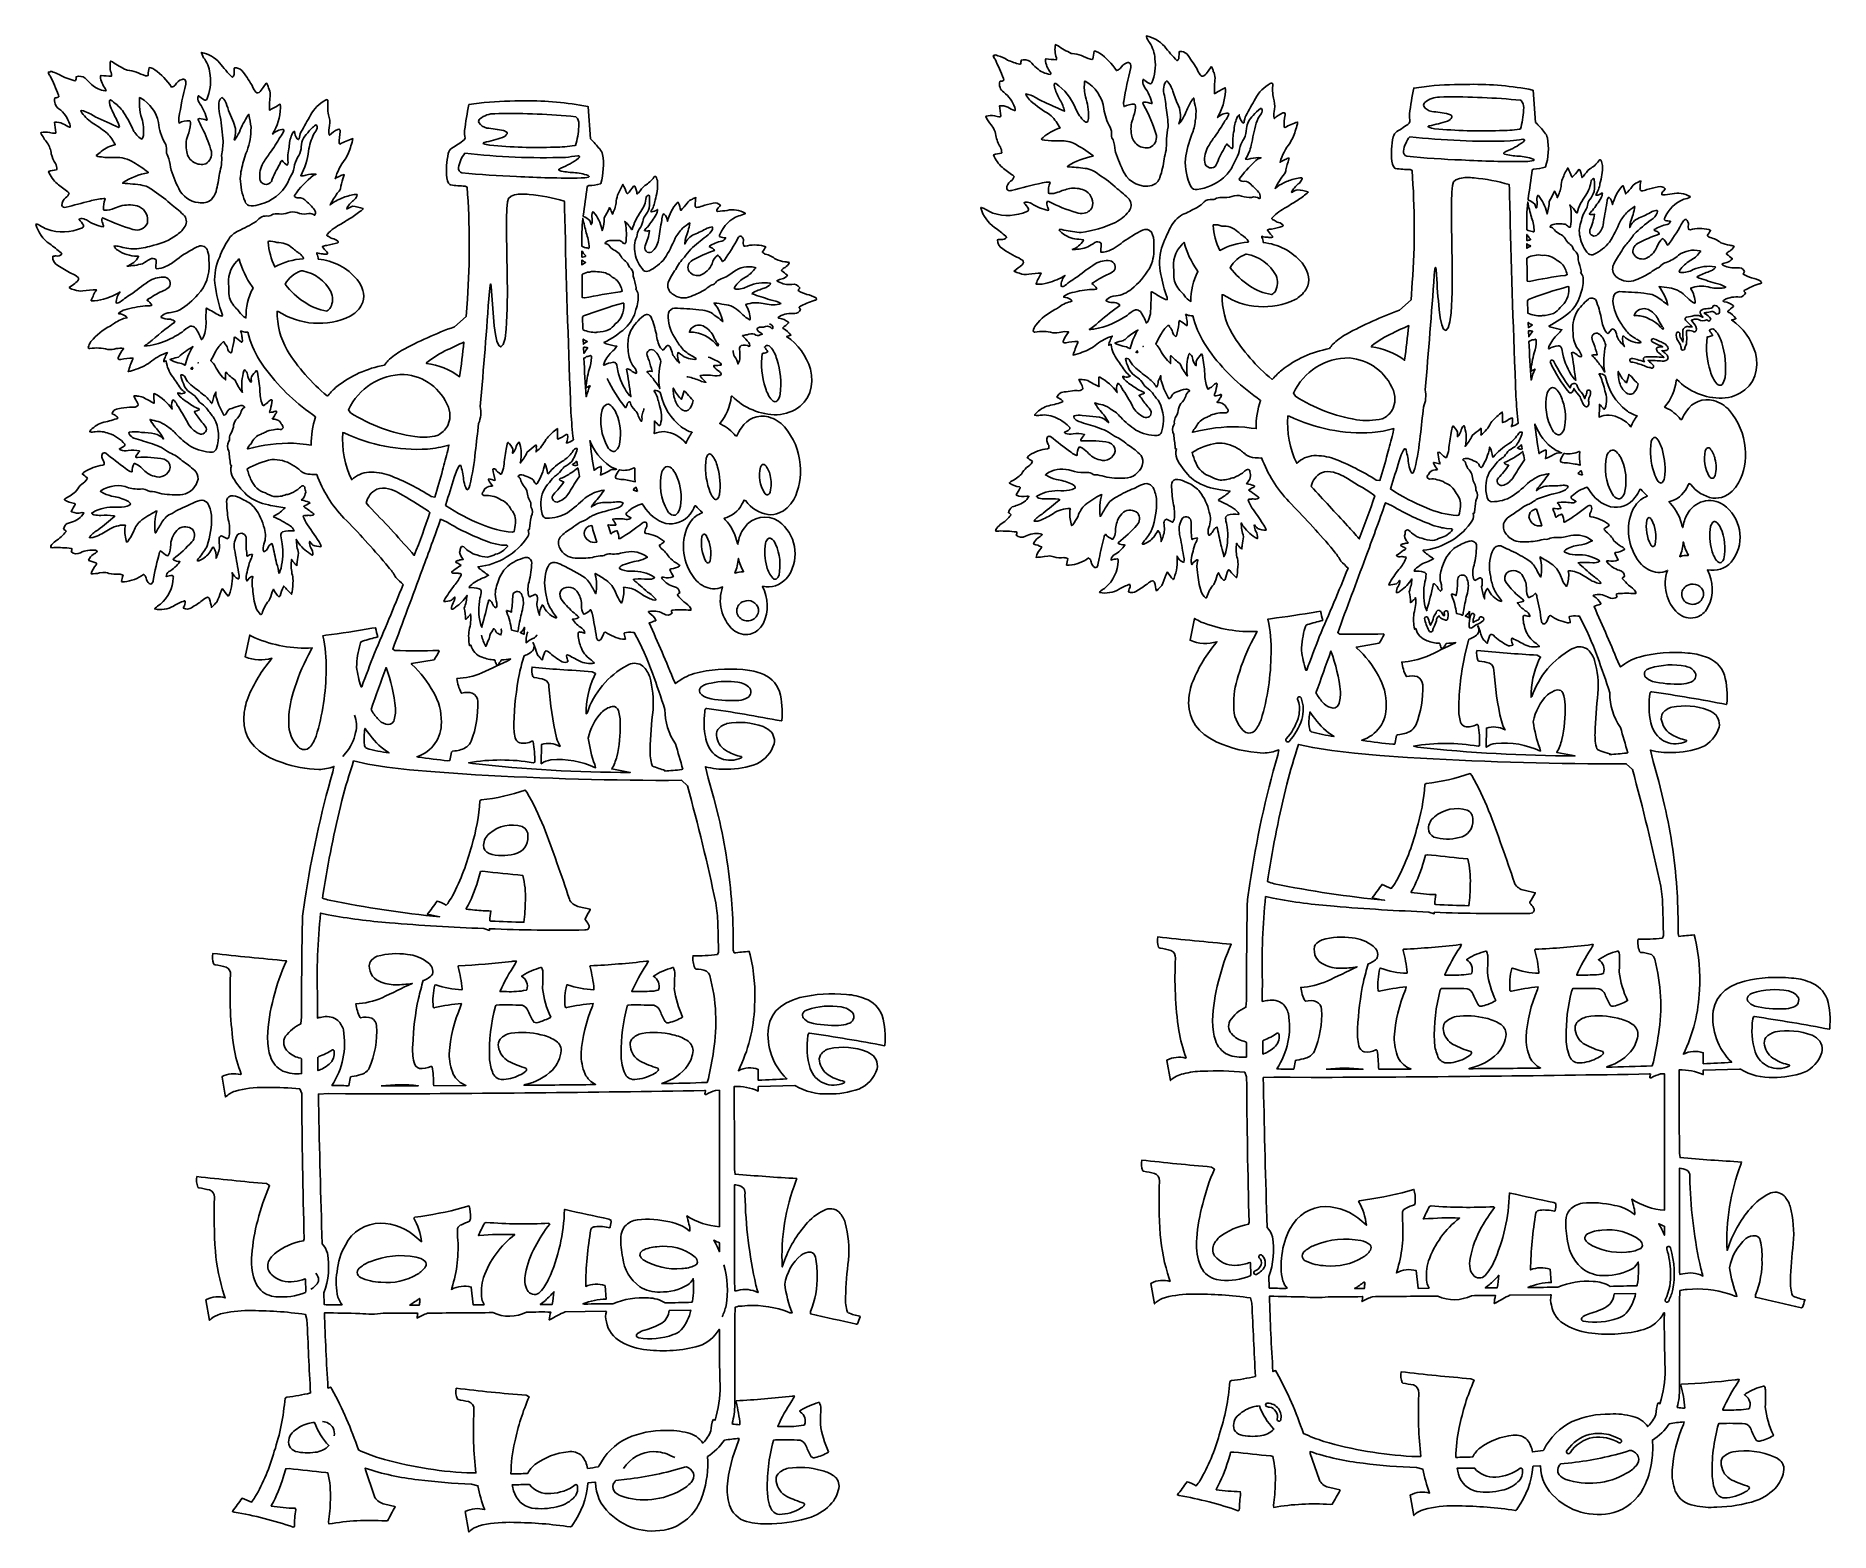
# Model space of a CAD drawing. Extents: x 1.3 to 31.4, y 0.3 to 25.4.
import ezdxf

# ---------------------------------------------------------------- set-up
doc = ezdxf.new("R2010")
doc.units = 0
doc.linetypes.add('0', pattern=[0])
doc.layers.add('1', color=7, linetype='0')

msp = doc.modelspace()

# ---------------------------------------------------------------- linework, layer by layer
at = {"layer": '1'}
for points in [[(28.891926, 10.24762), (28.87981, 10.296211, 0.013546), (28.862473, 10.990677), (28.855209, 11.059326, 0.042252), (28.630028, 12.537888), (28.553513, 12.845215), (28.460087, 13.181564), (28.412952, 13.373116, 0.083518), (28.7752, 13.332924, 0.09323), (29.272451, 13.420557, 0.214092), (29.565313, 13.758976, 0.316041), (29.459267, 14.003883), (29.422169, 14.025902), (29.379734, 14.0457, 0.136174), (28.774233, 14.095329, 0.152929), (28.620193, 13.997214, 0.22113), (28.603697, 13.860992, 0.224229), (28.780931, 13.630131, 0.087973), (29.01557, 13.542646, -0.656551), (29.010933, 13.519875, -0.450976), (28.444605, 13.759586), (28.432083, 13.794597), (28.421566, 13.83026, -0.09255), (28.409403, 14.340637, -0.382992), (28.438168, 14.351289, -0.014097), (29.687408, 14.138649, 0.335078), (29.693336, 14.14846, 0.092343), (29.654959, 14.634121, 0.239386), (29.334805, 14.940344, 0.075482), (29.040867, 15.002011, 0.086449), (28.222441, 14.936026, 0.100511), (27.911873, 14.768631), (27.892647, 14.797517, 0.009022), (27.468136, 15.785217, -0.026039), (27.5769, 15.820412), (27.58316, 15.825081), (27.581791, 15.832817, 0.15339), (27.468515, 15.952019, -0.045533), (27.455181, 15.967224), (27.459187, 15.974678, -0.186154), (27.692404, 15.946803, -0.029411), (27.74387, 15.921272, 0.24605), (27.853542, 15.948006, -0.13384), (27.844788, 15.99395), (27.850742, 15.997856), (27.871239, 16.000824, -0.034476), (28.159639, 15.999563), (28.170715, 16.002411, 0.002739), (28.163544, 16.023232), (28.170208, 16.026688, 0.090966), (28.04863, 16.140633, -0.044301), (27.942291, 16.255508), (27.943039, 16.260483, -0.126312), (27.980999, 16.287636, 0.344234), (27.892159, 16.392426, -0.16006), (27.689268, 16.525936), (27.683556, 16.535654), (27.678379, 16.54567, -0.224751), (27.710545, 16.551689, 0.17952), (27.874176, 16.564087, -0.013562), (27.814346, 16.681419, -0.16294), (27.837196, 16.69268, 0.13169), (27.98, 16.741127), (27.983315, 16.747459, 0.081195), (27.920969, 16.791504, -0.053695), (27.801472, 16.886734, 0.119979), (27.671677, 17.034992, -0.111713), (27.640228, 17.083107), (27.641708, 17.091141, 0.030397), (27.722782, 17.143967), (27.707748, 17.163086, 0.133228), (27.417686, 17.288185), (27.39542, 17.296127, -0.190323), (27.419041, 17.380768, 0.246396), (27.419643, 17.472984, 0.329458), (27.354, 17.462143, -0.03505), (26.98123, 17.203333, -0.119178), (26.959953, 17.201767, 0.122537), (26.932983, 17.328873), (26.924301, 17.331085, 0.146811), (26.835766, 17.283371), (26.82856, 17.281334, -0.005386), (26.778004, 17.427849), (26.785275, 17.430862, 0.063306), (26.909103, 17.426941), (26.910091, 17.43602, 0.125527), (26.85894, 17.514259), (26.854244, 17.522163), (26.862587, 17.526482, -0.101202), (27.085201, 17.521322, 0.189221), (27.164013, 17.544838), (27.16243, 17.550575, -0.077474), (27.085476, 17.599625, -0.473506), (27.101097, 17.639351, -0.13471), (27.353409, 17.784134), (27.381626, 17.744324, 0.191474), (27.745737, 17.456507, 0.296643), (28.15382, 17.612356, 0.067026), (28.237484, 17.748238), (28.250439, 17.752411, 0.05392), (28.359715, 17.643219), (28.357479, 17.632439, 0.164086), (28.160801, 17.480743), (28.124813, 17.422112), (28.094906, 17.356834, 0.275407), (28.265574, 16.487633, 0.166007), (28.535833, 16.355892, 0.131587), (28.701118, 16.390259, 0.298496), (28.875696, 15.67007, 0.224616), (29.16449, 15.59706, 0.185699), (29.352261, 15.731102), (29.384388, 15.782616, 0.239338), (29.369122, 16.396576), (29.374874, 16.400223, 0.272614), (29.765533, 16.527519), (29.809235, 16.581764, 0.401178), (29.636906, 17.491274, 0.451942), (29.029669, 17.326069, 0.097845), (28.956871, 17.107018), (28.948097, 17.118126, 0.146075), (28.743256, 17.516792), (28.724575, 17.541107, 0.217129), (29.025045, 17.777702, 0.028999), (29.060783, 17.847549), (29.09042, 17.832977, 0.194319), (29.462053, 17.603197, 0.121568), (29.650364, 17.630157), (29.721333, 17.66761), (29.785831, 17.718735), (29.843296, 17.78228), (29.893131, 17.857056, 0.152633), (30.00334, 18.438091, 0.155415), (29.738764, 19.075285, 0.132061), (29.471437, 19.242491, 0.321702), (29.017727, 19.061367, 0.058317), (28.939587, 18.922806), (28.918659, 18.922646, 0.128126), (28.671719, 19.118027), (28.651745, 19.130905, 0.153238), (28.846603, 19.582237), (28.855671, 19.593941, 0.203626), (29.618105, 19.278955, 0.155313), (29.999241, 19.420097), (30.067532, 19.487701), (30.123379, 19.567345), (30.163593, 19.654312), (30.188286, 19.746803), (30.197868, 19.843391), (30.192745, 19.942627), (30.173321, 20.043083, 0.172221), (29.774769, 20.593292, 0.071151), (29.846554, 20.615128, 0.128258), (29.71715, 20.725275, -0.133744), (29.711346, 20.73793, -0.014009), (29.806385, 20.819069), (29.807781, 20.826019), (29.803219, 20.832512, 0.145973), (29.651594, 20.897301, -0.048033), (29.63361, 20.906509), (29.639767, 20.916985), (29.655796, 20.929443, -0.156909), (29.911716, 20.975487, 0.282605), (30.009563, 21.044182, -0.161906), (29.983334, 21.083031), (29.99078, 21.089996, -0.037841), (30.235729, 21.198624, 0.179382), (30.28009, 21.2174, 0.027367), (30.265289, 21.232986), (30.270557, 21.239342, 0.086704), (30.111, 21.297783, -0.046723), (29.969185, 21.36245, -0.16144), (29.993408, 21.402618), (29.993908, 21.406815, 0.345976), (29.869503, 21.467117, -0.148073), (29.638643, 21.507181, -0.042922), (29.612263, 21.527924, -0.102269), (29.697083, 21.557579, 0.16511), (29.788528, 21.61998, -0.013454), (29.691059, 21.698036), (29.687595, 21.704208, -0.148862), (29.742916, 21.746208, 0.097962), (29.817593, 21.824547), (29.814735, 21.830803, 0.080293), (29.744469, 21.845818, -0.048636), (29.595444, 21.886993, 0.119916), (29.415354, 21.973877, -0.121643), (29.369095, 22.006691), (29.369335, 22.014717, 0.042447), (29.42308, 22.095238), (29.3946, 22.107368, 0.132925), (29.078564, 22.10569), (29.060081, 22.107613, -0.189198), (29.050079, 22.187416, 0.248506), (29.013683, 22.278244, 0.31324), (28.957798, 22.240845, -0.024892), (28.730625, 21.873571), (28.717308, 21.859924), (28.702557, 21.847839), (28.696491, 21.85125, 0.12247), (28.620983, 21.957024, 0.113397), (28.587078, 21.931015, 0.048793), (28.500462, 21.770973, -0.186563), (28.317556, 21.618216, -0.311997), (28.127266, 21.699699, -0.367851), (28.195084, 21.87281, -0.044778), (28.562244, 22.033516, 0.298193), (28.511986, 22.08086, -0.034393), (28.477169, 22.100731), (28.477985, 22.10733, -0.097924), (28.695217, 22.194334, 0.176515), (28.75005, 22.240318), (28.749847, 22.248505, -0.059798), (28.65958, 22.262413, -0.497647), (28.655861, 22.305046, -0.205606), (28.971527, 22.617432, 0.070226), (29.081947, 22.655617), (29.078346, 22.662506, 0.183687), (28.776085, 22.708893, -0.026901), (28.61953, 22.691353), (28.604786, 22.696365, -0.271949), (28.638523, 22.760977, 0.061603), (28.663342, 22.793411, 0.28009), (28.541473, 22.828201, 0.013386), (28.355415, 22.781334, -0.131171), (28.261429, 22.758593, -0.405222), (28.239552, 22.799149, -0.045994), (28.25415, 22.921982, 0.147179), (28.194309, 22.896156, 0.173187), (28.107327, 22.831573, -0.035699), (28.00045, 22.708382, 0.032), (27.957409, 22.841896), (27.950329, 22.846573), (27.93856, 22.837044, 0.118757), (27.776909, 22.524239, 0.205153), (27.717331, 22.651199), (27.709988, 22.647888, 0.152222), (27.684898, 22.56073, 0.015866), (27.620777, 22.184759, -0.177237), (27.507252, 22.009602, -0.706374), (27.400112, 22.105064, 0.054397), (27.476097, 22.366028, -0.143537), (27.389954, 22.369324, -0.133895), (27.441315, 22.429291, 0.022018), (27.586868, 22.639431, 0.105782), (27.608471, 22.720894), (27.605282, 22.725105, -0.196171), (27.505783, 22.685631), (27.497162, 22.689384, 0.114501), (27.566956, 22.880302, 0.083414), (27.610466, 23.183479, 0.094806), (27.579918, 23.27562, 0.490963), (27.549259, 23.26339, -0.105497), (27.394608, 23.125412, 0.060318), (27.292553, 23.003704, -0.047371), (27.265705, 22.981033), (27.262375, 22.985909, 0.124413), (27.227102, 23.114021, 0.326361), (27.206062, 23.112236, -0.043721), (27.102654, 22.986084), (27.09499, 22.99472, 0.02891), (27.028257, 23.144035, 0.040126), (26.939474, 22.960991, 0.065495), (26.914993, 22.833702, -0.072345), (26.851658, 22.64325, 0.185915), (26.841059, 22.677795, 0.035461), (26.807035, 22.752577), (26.804325, 22.754356), (26.799137, 22.738756, -0.002792), (26.715946, 22.581772, -0.075489), (26.680084, 22.369934), (26.676516, 22.396908, 0.116292), (26.535658, 22.67848), (26.529991, 22.681484), (26.523857, 22.683357, 0.204077), (26.513214, 22.573296, -0.090299), (26.505901, 22.481834), (26.498283, 22.469765, 0.01116), (26.473232, 22.537407, 0.093602), (26.366982, 22.604713), (26.361176, 22.616882, 0.005582), (26.431152, 23.110245), (26.455097, 23.124107, 0.062293), (26.650795, 23.154251), (26.656239, 23.161667, 0.117107), (26.686243, 23.648636, 0.118421), (26.639275, 23.738182, 0.020993), (26.487488, 23.907677), (26.44595, 24.44767), (26.437859, 24.450768, 0.051854), (25.385828, 24.545931, 0.023239), (24.703049, 24.516983), (24.444958, 24.482874, 0.018979), (24.372675, 24.048613, 0.054995), (24.380192, 23.920044), (24.368046, 23.892883, -0.030747), (24.158264, 23.752419, 0.18348), (24.100094, 23.663391, 0.084371), (24.076092, 23.254257), (24.086845, 23.204506), (24.102863, 23.16581), (24.124729, 23.141113), (24.137806, 23.135086, 0.035882), (24.381161, 23.116524), (24.415646, 23.100128, -0.036465), (24.420113, 21.220055), (24.399315, 20.929398), (24.202831, 20.755455, 0.036947), (23.314243, 20.355381, 0.059545), (23.086353, 20.185272, 0.002099), (23.029068, 20.110435, 0.122391), (22.228697, 19.750652, 0.042335), (22.081932, 19.603889), (22.066547, 19.595474, -0.081928), (21.396351, 20.362402, -0.131201), (21.227879, 21.01606), (21.248516, 21.013451, 0.26031), (22.453665, 20.932814, 0.119019), (22.63345, 21.099823), (22.665234, 21.166862, 0.158296), (22.66872, 21.365868), (22.645031, 21.429329), (22.611797, 21.490303), (22.570751, 21.548111, 0.19447), (21.918209, 21.891907, 0.106814), (21.896696, 21.977835), (21.894939, 21.987499), (21.895302, 21.997314, 0.103665), (21.994522, 21.980812, 0.171649), (22.075974, 21.979782, 0.343156), (22.061501, 22.011864, -0.049813), (21.992218, 22.09903), (21.991997, 22.104332, -0.106453), (22.059296, 22.11676, 0.009973), (22.245953, 22.164185, 0.484675), (22.247379, 22.189529, 0.180019), (22.151085, 22.234276, -0.006703), (22.086823, 22.274193, -0.812169), (22.071949, 22.310692, -0.084483), (22.308746, 22.483459, -0.012939), (22.482286, 22.591448, 0.01433), (22.657209, 22.719572, 0.047829), (22.671093, 22.739716, 0.058229), (22.494289, 22.777184, 0.113958), (22.415298, 22.738762), (22.405018, 22.73394), (22.395409, 22.7323), (22.403679, 22.757118, -0.095899), (22.525414, 22.88913, 0.099047), (22.570797, 22.958908), (22.570953, 22.972366), (22.56419, 22.975578, 0.09139), (22.451714, 22.957642, 0.082428), (22.265537, 22.890663, 0.097135), (22.117409, 22.799423, -0.05823), (22.27717, 23.043074, 0.125367), (22.298149, 23.111553, -0.006276), (22.347765, 23.290619), (22.355011, 23.304306), (22.354103, 23.30764, 0.163869), (22.287033, 23.282547, 0.100985), (22.203094, 23.238731, -0.094486), (22.368977, 23.564896, 0.07751), (22.464611, 23.79158, 0.07889), (22.495556, 23.913048, 0.034009), (22.281757, 23.821877), (22.271183, 23.828171, -0.06429), (22.286221, 24.031441), (22.285061, 24.053574), (22.276989, 24.065697), (22.263302, 24.069313), (22.245293, 24.065903, 0.088153), (22.107132, 23.970009), (22.100857, 23.977913, -0.088499), (22.107864, 24.13031, 0.129419), (22.090206, 24.311424, -0.071849), (22.081373, 24.55191, 0.471726), (22.049683, 24.56311), (22.038021, 24.558914, 0.146594), (21.788839, 24.306816, 0.001229), (21.628401, 24.019964, 0.07586), (21.596931, 23.907303), (21.589462, 23.895493), (21.577576, 23.900978), (21.566803, 23.909599, -0.140396), (21.517235, 24.035561, 0.185844), (21.475895, 23.976391, 0.089945), (21.428989, 23.770271, 0.082874), (21.410913, 23.51424, -0.107532), (21.398842, 23.467789, -0.117926), (21.314255, 23.543587), (21.308712, 23.545853, 0.086279), (21.264881, 23.468178, 0.044614), (21.132586, 23.194662, -0.726158), (20.938057, 23.23999, -0.163758), (20.99699, 23.503525, -0.036468), (21.112581, 23.677216, 0.023535), (21.276676, 23.93335, 0.113415), (21.3395, 24.045235), (21.338612, 24.057304), (21.330036, 24.064072, 0.204278), (21.152569, 23.987457, 0.111926), (21.286987, 24.430084), (21.285479, 24.45904), (21.281616, 24.487778, 0.027206), (21.109962, 24.392059), (21.101563, 24.39061), (21.099789, 24.398552, -0.0287), (21.112194, 24.649628, 0.129028), (21.081974, 24.763718, 0.124188), (21.050205, 24.841995), (21.045174, 24.840576), (20.993389, 24.767723, -0.088175), (20.925591, 24.686134, -0.412562), (20.859535, 24.707146, -0.06469), (20.803822, 24.812469, 0.030928), (20.635122, 25.056896, 0.195871), (20.517719, 25.099724), (20.510456, 25.092728, 0.024591), (20.505692, 24.990341, -0.196317), (20.474457, 24.940987, -0.026845), (20.26329, 25.184692, 0.156434), (19.959377, 25.359299), (19.958973, 25.349998, 0.096695), (20.013187, 25.245865, -0.128788), (20.103653, 24.974174, -0.135072), (20.049118, 24.569931, -0.408915), (20.002186, 24.56308, -0.035166), (19.908245, 24.631096, 0.249549), (19.92001, 24.51709), (19.930405, 24.497879, -0.102328), (20.054802, 24.222908), (20.042912, 24.223373, 0.050736), (19.927578, 24.248199), (19.91497, 24.245758), (19.903645, 24.240364), (19.901791, 24.227089), (19.912304, 24.202728, -0.065196), (20.127361, 23.684822, -0.328594), (20.017414, 23.484947, -0.445378), (19.710888, 23.700718, -0.138921), (19.730051, 23.96287, 0.04205), (19.777201, 24.157675, 0.060904), (19.771259, 24.202721), (19.759888, 24.213127, 0.122602), (19.584618, 24.173981, -0.126948), (19.581272, 24.260147, -0.021418), (19.696095, 24.826035, 0.166865), (19.683506, 24.899605, 0.309227), (19.633282, 24.906868, 0.181807), (19.518291, 24.810207, -0.170326), (19.45779, 24.777802, 0.089814), (19.17458, 25.069263, 0.039733), (19.108631, 25.101135), (19.083721, 25.103287, 0.034992), (19.063148, 24.971153, -0.195233), (19.022625, 24.967499, -0.042644), (18.868855, 25.028778, 0.071117), (18.712914, 25.061111), (18.699783, 25.064835, -0.045087), (18.467348, 25.198206, 0.03128), (18.434349, 25.212723, 0.144949), (18.452023, 24.992918, -0.127212), (18.448776, 24.959602, -0.018006), (18.277386, 24.971649), (18.267124, 24.968109), (18.265049, 24.957405, 0.151418), (18.350908, 24.744528, -0.044435), (18.359337, 24.719795), (18.348137, 24.713234, -0.162298), (18.117401, 24.82148, -0.040815), (18.011299, 24.928009, 0.241394), (17.857162, 24.948792, -0.153596), (17.845272, 24.885124), (17.835468, 24.883659, -0.047818), (17.630753, 24.954102, 0.102745), (17.469688, 25.026825, 0.135143), (17.42289, 25.041283), (17.422295, 25.030937, -0.003944), (17.391312, 25.028427, 0.157209), (17.420792, 24.966049, -0.028981), (17.560499, 24.643965), (17.568039, 24.616371, -0.208466), (17.506329, 24.598259), (17.501343, 24.59565, 0.333211), (17.567293, 24.414457, -0.146706), (17.751381, 24.156113, -0.042713), (17.758709, 24.107086), (17.747807, 24.106087, -0.045117), (17.636467, 24.162514, 0.147259), (17.496861, 24.185989, -0.003289), (17.515854, 24.015549), (17.514202, 24.004623), (17.507118, 24.001991, -0.088614), (17.411983, 24.017845, 0.09211), (17.270454, 24.012596), (17.264969, 24.004959, 0.043615), (17.354855, 23.8685), (17.392338, 23.808144, -0.135666), (17.434265, 23.686195, 0.098637), (17.511015, 23.492256, -0.112412), (17.533295, 23.398209), (17.526241, 23.389626, 0.03839), (17.395271, 23.362915, 0.131779), (17.542988, 23.153969, 0.0324), (17.718796, 23.019424), (17.738987, 22.998741, -0.226469), (17.680796, 22.919668, 0.22101), (17.615913, 22.792534, 0.402734), (17.688213, 22.762871), (17.698652, 22.76438, -0.005039), (18.215151, 22.893826, -0.061832), (18.341019, 22.90519), (18.345337, 22.897148, 0.122363), (18.316196, 22.719772), (18.333214, 22.713219, 0.124876), (18.475048, 22.734673, -0.040934), (18.674232, 22.79846, -0.121949), (18.916706, 22.771517, -0.330641), (19.056482, 22.510509, -0.318112), (18.914034, 22.384054, -0.147099), (18.78355, 22.395447, -0.047643), (18.320602, 22.578339), (18.301277, 22.585327), (18.292614, 22.576927, 0.212173), (18.302902, 22.491383, -0.031857), (18.318089, 22.437851), (18.312317, 22.431053, -0.105925), (18.033714, 22.54697, 0.129326), (17.934071, 22.570396), (17.915859, 22.565514), (17.906521, 22.557297, -0.049018), (17.981932, 22.457489, -0.460531), (17.954838, 22.41291, -0.18192), (17.385695, 22.384956, -0.055682), (17.255079, 22.453352, 0.058234), (17.186134, 22.479233), (17.182102, 22.470306, 0.176373), (17.413788, 22.145035, -0.022631), (17.604099, 21.995529), (17.615528, 21.975792, -0.272811), (17.519871, 21.944347, 0.060047), (17.464027, 21.936806, 0.279757), (17.548855, 21.784126), (17.573284, 21.767948), (17.598621, 21.753235), (17.751766, 21.662041, -0.045249), (17.880371, 21.596113, -0.4816), (17.874432, 21.519073, -0.023225), (17.740879, 21.412331), (17.743408, 21.407249, 0.075504), (17.831165, 21.376831, 0.179394), (17.987331, 21.360374, -0.046888), (18.196949, 21.375603, 0.030126), (18.110157, 21.202789), (18.111778, 21.190941, 0.100813), (18.306614, 21.217354, 0.07959), (18.595753, 21.339516, 0.205127), (18.530792, 21.156761, 0.27408), (18.591789, 21.16935, -0.028355), (18.808632, 21.321548, -0.024785), (19.099928, 21.533381, -0.15117), (19.351542, 21.586098, -0.537492), (19.414242, 21.416206, -0.101027), (19.294247, 21.349243, 0.031571), (19.044601, 21.202446, -0.142614), (19.126053, 21.11541), (19.11845, 21.110901, -0.086619), (19.006897, 21.105591, 0.02902), (18.672785, 21.041376, 0.081359), (18.576464, 20.989223), (18.572235, 20.982338), (18.569321, 20.9748, -0.152529), (18.6973, 20.927635), (18.705383, 20.916801), (18.710194, 20.904716, 0.115166), (18.500156, 20.813538), (18.450066, 20.780914), (18.42561, 20.765511, 0.104674), (18.104742, 20.507015, 0.099284), (18.060034, 20.404875, 0.470196), (18.08976, 20.389549, -0.106177), (18.388214, 20.376045, 0.104025), (18.528267, 20.387972, -0.083935), (18.655067, 20.392693), (18.653042, 20.384514, 0.09695), (18.562996, 20.23287, 0.432509), (18.586407, 20.205658), (18.608536, 20.207359, -0.065391), (18.810387, 20.229187), (18.809021, 20.212852, 0.03152), (18.729973, 20.001549), (18.733711, 20.003532, 0.082572), (18.882679, 20.051193, 0.112416), (19.127789, 20.185936, -0.082917), (19.389694, 20.322617, 0.109893), (19.351967, 20.242393, 0.15237), (19.328049, 20.166885, -0.078507), (19.366528, 20.184486), (19.369728, 20.176888, 0.134375), (19.472427, 19.920126, -0.000442), (19.608315, 19.725655, 0.079746), (19.68866, 19.652397, -0.269689), (19.593794, 19.638735, -0.03355), (19.56406, 19.646889, 0.268092), (19.570808, 19.621605, 0.110562), (19.727036, 19.488426, 0.079019), (19.913635, 19.380861, -0.083576), (19.925133, 19.368172, -0.117952), (19.838402, 19.330811), (19.840485, 19.325424, 0.006364), (19.964355, 19.155617, -0.085037), (20.039698, 19.058632, -0.62832), (19.917885, 18.963074, -0.177086), (19.72821, 19.143311, 0.026503), (19.5481, 19.447418, 0.173142), (19.487415, 19.526817), (19.478859, 19.526199, 0.205607), (19.469269, 19.372986, 0.124399), (19.178749, 19.629868), (19.162914, 19.634819), (19.159184, 19.625435, 0.026739), (19.167336, 19.47364), (19.16227, 19.474701, -0.022863), (18.977715, 19.574448, 0.103641), (18.883453, 19.590347, 0.102021), (18.827854, 19.59391), (18.824993, 19.590767), (18.859001, 19.528679, -0.108166), (18.894909, 19.443703), (18.89045, 19.431908, -0.265606), (18.800871, 19.407852, 0.031926), (18.753078, 19.406418), (18.613365, 19.388725, 0.10926), (18.506374, 19.360641, 0.130956), (18.458965, 19.297562), (18.468842, 19.290146, -0.085042), (18.546185, 19.243332), (18.552074, 19.233276), (18.556335, 19.221008), (18.539879, 19.21064, -0.012852), (18.290258, 19.144329, 0.142474), (18.084442, 18.999092), (18.085903, 18.992233, 0.108645), (18.178677, 18.993896, -0.153481), (18.457611, 18.94342, -0.115745), (18.67506, 18.785566, -0.37084), (18.665031, 18.751755, -0.047168), (18.583843, 18.707741), (18.589241, 18.698349), (18.601082, 18.689247, 0.150938), (18.730251, 18.68129, -0.093161), (18.919922, 18.671028), (18.920624, 18.663948, 0.029288), (18.860331, 18.586246, 0.188978), (18.863453, 18.562759), (18.884825, 18.56163, -0.05977), (19.331921, 18.535696, -0.317631), (19.436653, 18.391914, -0.451727), (19.182259, 18.243843, -0.172578), (18.969833, 18.374411, 0.073676), (18.855658, 18.456942, 0.074191), (18.830402, 18.459862, 0.122037), (18.796032, 18.321915), (18.789871, 18.318283, -0.121189), (18.703217, 18.366974), (18.686773, 18.377914, -0.008487), (18.352966, 18.633757, 0.320031), (18.298832, 18.629028, 0.248902), (18.313858, 18.503723, -0.194021), (18.323318, 18.440308), (18.301243, 18.431877, 0.106537), (17.998991, 18.322821, 0.047915), (17.959057, 18.28492, 0.031554), (18.044605, 18.222652, -0.248788), (18.044777, 18.20565, -0.092425), (17.950974, 18.113472, 0.091688), (17.865288, 18.006393, -0.068326), (17.684111, 17.878542, 0.025653), (17.661789, 17.860428), (17.663483, 17.85318, 0.125981), (17.829945, 17.791105, -0.087291), (17.843063, 17.781937), (17.840836, 17.773491, -0.008112), (17.773262, 17.655846), (17.779758, 17.650383, 0.164834), (17.953329, 17.636368, -0.099409), (17.988594, 17.630547, -0.190682), (17.798786, 17.48494, -0.018782), (17.709431, 17.454842, 0.212777), (17.647449, 17.357315), (17.650127, 17.353737, -0.176844), (17.6898, 17.321579, -0.086727), (17.508472, 17.157089, 0.04306), (17.431332, 17.077782), (17.439156, 17.073334, 0.030014), (17.430126, 17.051476), (17.432217, 17.049744, 0.149567), (17.48328, 17.050133, -0.038978), (17.775272, 17.034895), (17.786156, 17.031303, -0.161319), (17.774498, 16.981361, 0.34341), (17.929115, 16.964113, -0.147019), (18.182732, 17.003906), (18.204006, 16.997345), (18.212303, 16.989044, -0.086862), (18.142426, 16.934639, 0.148831), (18.066681, 16.838142), (18.071838, 16.831917, -0.014402), (18.200829, 16.786606, -0.200899), (18.192703, 16.761009, 0.135181), (18.110348, 16.607513, 0.053161), (18.250275, 16.624458), (18.305386, 16.630013, -0.13378), (18.406185, 16.615524, 0.090319), (18.575405, 16.604807, -0.13215), (18.643715, 16.584473, 0.008291), (18.617378, 16.482353), (18.631947, 16.475029), (18.665993, 16.474617, 0.121571), (18.989037, 16.598114, -0.288343), (19.030539, 16.530499, 0.209561), (19.09676, 16.43852, 0.439829), (19.144562, 16.475128), (19.147308, 16.483101), (19.168325, 16.588041, -0.014376), (19.249323, 16.953808, -0.101125), (19.273151, 16.996719, 0.110929), (19.387291, 16.913986), (19.3992, 16.915245, 0.149643), (19.438671, 17.038216, -0.100979), (19.487465, 17.254776, -0.086479), (19.574013, 17.36483, -0.337548), (19.814068, 17.351913, -0.36249), (19.799831, 17.148376, -0.046669), (19.490139, 16.860306), (19.484127, 16.849564), (19.490265, 16.841721, 0.116994), (19.589748, 16.81675), (19.599236, 16.813736, -0.117369), (19.420992, 16.651867, 0.140823), (19.36615, 16.580765), (19.364971, 16.565712), (19.371243, 16.563965, -0.077776), (19.469463, 16.58116, -0.430285), (19.486897, 16.545876, -0.207479), (19.27317, 16.101709, -0.012597), (19.19627, 16.048077, 0.072005), (19.173195, 16.019966, 0.19002), (19.500988, 16.074699, -0.031835), (19.673664, 16.157364), (19.683617, 16.149605, -0.265855), (19.671309, 16.080294, 0.108165), (19.65863, 16.03083, 0.267908), (19.794189, 16.040794, 0.015256), (19.973404, 16.160408, -0.151647), (20.062208, 16.214941, -0.369297), (20.095039, 16.183884, -0.018914), (20.127323, 16.048553), (20.132454, 16.050285), (20.137596, 16.053238, -0.012565), (20.216526, 16.136131, 0.045677), (20.283476, 16.308004, -0.020584), (20.307171, 16.35881), (20.311848, 16.359756, 0.041221), (20.406025, 16.235817), (20.415165, 16.242455), (20.423367, 16.256737, 0.113996), (20.474186, 16.62925, 0.180952), (20.573963, 16.525909), (20.583836, 16.524841), (20.588886, 16.532883, 0.144834), (20.580212, 16.633713, 0.023195), (20.517284, 16.991753), (20.512821, 17.026367, -0.200573), (20.566456, 17.26498, -0.698938), (20.708961, 17.198769, 0.044139), (20.722954, 16.917297), (20.727283, 16.905624, -0.142905), (20.812153, 16.935043), (20.816189, 16.931419, -0.128467), (20.786674, 16.857376, 0.050603), (20.710752, 16.565052, 0.109981), (20.720371, 16.48893), (20.725166, 16.490952, -0.161949), (20.804787, 16.564178), (20.815231, 16.565369), (20.823261, 16.561607, 0.126306), (20.81855, 16.352356, 0.06284), (20.875805, 16.035721, 0.106986), (20.951735, 15.929285, 0.526673), (20.975098, 15.945274, -0.107076), (21.088791, 16.15432, 0.060186), (21.144934, 16.307613, -0.072179), (21.170261, 16.350441, 0.126841), (21.254248, 16.226128, 0.388831), (21.279575, 16.239037, -0.051827), (21.332657, 16.393822), (21.340445, 16.403984, 0.021215), (21.472202, 16.267296, -0.105886), (21.482185, 16.307465, 0.009337), (21.496895, 16.494576, 0.055463), (21.477577, 16.617485, -0.080718), (21.472385, 16.844353, 0.05513), (21.550735, 16.755079), (21.562027, 16.749725, -0.118484), (21.567341, 16.811638, -0.032868), (21.589626, 16.955437, -0.075202), (21.549881, 17.187714, 0.112501), (21.593365, 17.120573, 0.106953), (21.815214, 16.924706, 0.101413), (21.825848, 16.925522, 0.152916), (21.795582, 17.045013, -0.12354), (21.769726, 17.144936), (21.774612, 17.152916, 0.029027), (21.825317, 17.092575, 0.083649), (21.964127, 17.062332), (21.968964, 17.067047, 0.09248), (21.911804, 17.173218, 0.021838), (21.730274, 17.438881, -0.061481), (21.667297, 17.572777, -0.569703), (21.692741, 17.583755, 0.029072), (21.749298, 17.593048, 0.216996), (21.841345, 17.600719, 0.52705), (21.832455, 17.623199, 0.005709), (21.711281, 17.713089, -0.185198), (21.675106, 17.739449, -0.03133), (21.775337, 17.794682, 0.514937), (21.767761, 17.809875), (21.762764, 17.813026, 0.03457), (21.644245, 17.844591), (21.639793, 17.843834, -0.244689), (21.663174, 17.872742, 0.132866), (21.708084, 17.978424, -0.043588), (21.69376, 18.063759, 0.46521), (21.637321, 18.079086, 0.042468), (21.57419, 18.023331, -0.02974), (21.427393, 17.945074, -0.059897), (21.382755, 17.938286, -0.124939), (21.171932, 17.908142, -0.065466), (21.035122, 17.966141, -0.237747), (20.786591, 18.197533, -0.045915), (20.726585, 18.369339, -0.089617), (21.140919, 18.526138, -0.152194), (21.479879, 18.44034, -0.065328), (21.624432, 18.333458, 0.156224), (21.783218, 18.279839, 0.032973), (21.892551, 18.276062, 0.10357), (22.349651, 17.545273, -0.017505), (23.051289, 16.779427), (23.115971, 16.698402, -0.064294), (23.220364, 16.545219, -0.008439), (23.342003, 16.427734, -0.005693), (22.85989, 15.275336, 0.001836), (22.648016, 14.715234), (22.635708, 14.714989, -0.043598), (22.561867, 15.042763, -0.062635), (22.62052, 15.43117, -0.03349), (22.638306, 15.46875), (22.660522, 15.480202, -0.006364), (22.917084, 15.55085, -0.002119), (22.878819, 15.703839), (22.816971, 15.696884, -0.015136), (22.042889, 15.578598), (21.995258, 15.569756, -0.067765), (22.050129, 14.997833, -0.072404), (21.8825, 13.884178, -0.081004), (21.777836, 13.698711, -0.410696), (21.584545, 13.702263, -0.204687), (21.424208, 14.10602, -0.085672), (21.499636, 14.619557, -0.053591), (21.756325, 15.249519), (21.817333, 15.365211, -0.108126), (20.880289, 15.523126, -0.032209), (20.76812, 15.584389), (20.693123, 15.216225, 0.174499), (21.14098, 15.192825), (21.10437, 15.141663, 0.082306), (20.724215, 14.490378, 0.075277), (20.668121, 14.167877), (20.675644, 14.063416), (20.697495, 13.965446), (20.733658, 13.873985), (20.784149, 13.789024), (20.848961, 13.710548), (20.928101, 13.63858), (21.021557, 13.573105), (21.129337, 13.514145, 0.097465), (21.917093, 13.325119, 0.088913), (22.18008, 13.376755), (22.162266, 13.286941, 0.033629), (21.695702, 11.135284), (21.654421, 10.866035, 0.004985), (21.636797, 9.174062), (21.628326, 9.05999, 0.149866), (21.35899, 8.828313, 0.34637), (21.409084, 8.592529, 0.159098), (21.623657, 8.4813), (21.637123, 8.468712), (21.63813, 8.223625, -0.125031), (21.3242, 8.263929, -0.205521), (21.116716, 8.508249, -0.055531), (21.083881, 8.639977), (21.072838, 8.733398), (21.068958, 8.836189, -0.060197), (21.170216, 9.495316, -0.050438), (21.382963, 10.115324, -0.003326), (20.150661, 10.238724, 0.118743), (20.162325, 10.067863, 0.23311), (20.189579, 10.049103, -0.028956), (20.372143, 10.013162, -0.32153), (20.44698, 9.882431, 0.048041), (20.501564, 8.670299, 0.046597), (20.625977, 8.211792), (20.617275, 8.206154, 0.187716), (20.304554, 8.171745), (20.304195, 8.164932), (20.364277, 7.828438, -0.158606), (20.579422, 7.942533, -0.061157), (20.899193, 7.985298, -0.037338), (21.608887, 7.967668), (21.640266, 7.889492, 0.005028), (21.682758, 5.451994), (21.673176, 5.418823, 0.123036), (21.182228, 5.198805, 0.11765), (21.077511, 5.046269, 0.29216), (21.142063, 4.84597, 0.229598), (21.489647, 4.729907, 0.078978), (21.699951, 4.77813), (21.704166, 4.76342), (21.711048, 4.569221), (21.701973, 4.55159, -0.120523), (21.209213, 4.478096), (21.136292, 4.490501, -0.225043), (20.879105, 4.693169), (20.849155, 4.761826, -0.10288), (20.804815, 5.182958, -0.050725), (20.904049, 5.758751, -0.04559), (21.101719, 6.343216), (21.052292, 6.378147, -0.007983), (19.883976, 6.495171, 0.149295), (19.898888, 6.315635, 0.118415), (19.912884, 6.305588, -0.011276), (20.095558, 6.271024, -0.327002), (20.178585, 6.146622, 0.02565), (20.192083, 5.244871, 0.057003), (20.341528, 4.504531), (20.357357, 4.459213, 0.185367), (20.04388, 4.431134), (20.03487, 4.425117), (20.096336, 4.080872, -0.137103), (20.226711, 4.170715), (20.278736, 4.188896, -0.065803), (20.743484, 4.245415, -0.038768), (21.704136, 4.180672), (21.729542, 4.093998, 0.002975), (21.788593, 2.863152, -0.025775), (21.389168, 2.79361), (21.360928, 2.776367, -0.059028), (21.181156, 1.884346, -0.062884), (20.85673, 1.113326, -0.025702), (20.795979, 1.030174, 0.014909), (20.641491, 1.097214, -0.006985), (20.478596, 0.874931), (20.509739, 0.866188, -0.0395), (21.500248, 0.610916), (21.517769, 0.622452, -0.032771), (21.540089, 0.903107), (21.533726, 0.928886, -0.028182), (21.130779, 0.962921), (21.134869, 0.979271, 0.057673), (21.328787, 1.447353, 0.008275), (21.372471, 1.591438), (21.428774, 1.595085, 0.002801), (22.044533, 1.529137), (22.080452, 1.522018, -0.070708), (22.121223, 1.070831, -0.028924), (22.092522, 0.699287), (22.096325, 0.665466, -0.061835), (23.041988, 0.716301), (23.07737, 0.718269, 0.004889), (23.209385, 0.953125), (23.201973, 0.960907), (23.034111, 0.999023, -0.212502), (22.868401, 1.108864, -0.056349), (22.857071, 1.142296), (22.708347, 1.572151), (22.706112, 1.603043, 0.055219), (23.597282, 1.406535, 0.024088), (24.491528, 1.335907), (24.596516, 1.307465, 0.043576), (24.709835, 0.905388, 0.195296), (24.385029, 0.872185), (24.446423, 0.528381, -0.127593), (24.568886, 0.614037), (24.619694, 0.632645), (24.677761, 0.648743, -0.060283), (25.196476, 0.691433, -0.034382), (26.147774, 0.615616, 0.245782), (26.170521, 0.63047), (26.189007, 0.660713, 0.134146), (26.439846, 1.344421), (26.446915, 1.357452), (26.558342, 1.364983), (26.568901, 1.363579, 0.219145), (26.825411, 0.824112, 0.276298), (27.868147, 0.603217, 0.205492), (28.32962, 1.0615, 0.083645), (28.436649, 1.457222, 0.064874), (28.446632, 1.794876, 0.104432), (28.730263, 2.070663, -0.027786), (28.976849, 2.100616), (28.969414, 2.059006, 0.081773), (28.776911, 1.288807, 0.098631), (28.831263, 0.939404, 0.254105), (29.150505, 0.69645, 0.075715), (29.526417, 0.670242, 0.073094), (30.187616, 0.781047, 0.124483), (30.534983, 1.018087, 0.138658), (30.654083, 1.301684, 0.250061), (30.570934, 1.466042), (30.53767, 1.489616), (30.498817, 1.511444, 0.14117), (29.801464, 1.600573, 0.139733), (29.630651, 1.507249, 0.225088), (29.601341, 1.379134, 0.248631), (29.778931, 1.12574, 0.032898), (30.064575, 1.013771, -0.450006), (30.063774, 0.971512, -0.120444), (30.015705, 0.933575, -0.134652), (29.649965, 0.824904, -0.29452), (29.5056, 0.940123, -0.086434), (29.458271, 1.116219), (29.451305, 1.185501, -0.079423), (29.554708, 2.064669), (29.559303, 2.07225), (29.58812, 2.075073, -0.017565), (30.002888, 2.070778, -0.221863), (30.102177, 1.972015, 0.036987), (30.190033, 1.792145, 0.286126), (30.250641, 1.779465, 0.067605), (30.473515, 1.867859), (30.476913, 1.87735, -0.079945), (30.339039, 2.354927, 0.02895), (30.343819, 2.640993, 0.077983), (30.323246, 2.70253), (30.309265, 2.70224, 0.068393), (30.014622, 2.575836), (29.990974, 2.555862), (30.007339, 2.542564, -0.339036), (30.075764, 2.330391), (30.069843, 2.325592), (30.058807, 2.321198, -0.046886), (29.728939, 2.29985), (29.629169, 2.299744), (29.6269, 2.307152, -0.040819), (29.886898, 2.773342), (29.895983, 2.792036), (29.903431, 2.81144, 0.080951), (29.832478, 2.805649, -0.018103), (28.932274, 2.733519, 0.459198), (28.925247, 2.71727, -0.044276), (28.992031, 2.336197), (28.983192, 2.331711, -0.014269), (28.867168, 2.341057), (28.860783, 2.349037, 0.06923), (28.904053, 2.671501, 0.000231), (28.903351, 4.12252), (28.908501, 4.303268, -0.081455), (29.028097, 4.322126, -0.103312), (29.730488, 4.248836), (29.780342, 4.230512), (29.829491, 4.210373), (29.865143, 4.206474, -0.055643), (29.742584, 4.687279, -0.176107), (30.016247, 5.177648, -0.179799), (30.180607, 5.22458, -0.301793), (30.257072, 5.144669, -0.065571), (30.284855, 4.838371, -0.107736), (30.174938, 4.230988), (30.17466, 4.191597, -0.001808), (30.945511, 4.016677), (30.963936, 4.02388, -0.003604), (31.005779, 4.143486), (31.005047, 4.150848, -0.04684), (30.805882, 4.209511), (30.795681, 4.221298, -0.093008), (30.761642, 4.471435, -0.021794), (30.809921, 5.094635, 0.085742), (30.75679, 5.720259, 0.097825), (30.655613, 5.896866, 0.321908), (30.400555, 5.927597, 0.111742), (30.093622, 5.683692, 0.107912), (29.707886, 4.991257), (29.700699, 4.979086, -0.105181), (29.931049, 6.418274), (29.943037, 6.4617, -0.005835), (28.910017, 6.53498), (28.899458, 6.613075, 0.000198), (28.895397, 8.006653, -0.11924), (29.299717, 7.928337), (29.299717, 8.003685), (29.304234, 8.004105), (29.909824, 8.021423), (29.924034, 8.020058, 0.15185), (30.475826, 7.882004, 0.088221), (30.982969, 7.962242, 0.216804), (31.290258, 8.300458, 0.351055), (31.164513, 8.566986), (31.124207, 8.587662, 0.140452), (30.504005, 8.645647, 0.141067), (30.350868, 8.552383, 0.22479), (30.328859, 8.420077, 0.229663), (30.500114, 8.184973, 0.08817), (30.743502, 8.091395, -0.605494), (30.739094, 8.07032, -0.452184), (30.171352, 8.308607, -0.11156), (30.130672, 8.861876, -0.060675), (30.14513, 8.900352), (30.150364, 8.902374), (30.157463, 8.901825, -0.012189), (31.41604, 8.688972, 0.280358), (31.420185, 8.696976, 0.09751), (31.37623, 9.198894, 0.217794), (31.091898, 9.478445, 0.087112), (30.780378, 9.54963, 0.08111), (29.996914, 9.498665), (29.871178, 9.457695), (29.76218, 9.406494), (29.669945, 9.345024), (29.594456, 9.273315), (29.535713, 9.191353), (29.493729, 9.099144), (29.468491, 8.996689, 0.235898), (29.778084, 8.13549, -0.009454), (29.299713, 8.111809), (29.299717, 8.294113, 0.213366), (28.965893, 8.271049, 0.104312), (29.236689, 9.351286, 0.071707), (29.163876, 10.214851), (29.148186, 10.273216, 0.009766)], [(13.042576, 9.970314), (13.03046, 10.018898, 0.013543), (13.013123, 10.713379), (13.005855, 10.782021, 0.04226), (12.780679, 12.260582), (12.704163, 12.567909), (12.610737, 12.904259), (12.563595, 13.095818, 0.083537), (12.925854, 13.055618, 0.093205), (13.423103, 13.143256, 0.214109), (13.715963, 13.481671, 0.31604), (13.609917, 13.726585), (13.572823, 13.748596), (13.530388, 13.768402, 0.136174), (12.924887, 13.818031, 0.152868), (12.770848, 13.719909, 0.221103), (12.754344, 13.583687, 0.224281), (12.931617, 13.352831, 0.08745), (13.16637, 13.26517, -0.654786), (13.161579, 13.242569, -0.445611), (12.597401, 13.475765, -0.093607), (12.542427, 13.821843, -0.042976), (12.560055, 14.063332, -0.382933), (12.588822, 14.073977, -0.010585), (13.840582, 13.862704, 0.277375), (13.84399, 13.871155, 0.092332), (13.805608, 14.356822, 0.239376), (13.485454, 14.663047, 0.075482), (13.191518, 14.724714, 0.086449), (12.373095, 14.658727, 0.100513), (12.062523, 14.491333), (12.043293, 14.520217, 0.009028), (11.61879, 15.507919, -0.025971), (11.727554, 15.543106), (11.73381, 15.547775), (11.732445, 15.555504, 0.153339), (11.619168, 15.674722, -0.045616), (11.605835, 15.689926), (11.609837, 15.69738, -0.19029), (11.846682, 15.667224), (11.862823, 15.659875, 0.343944), (12.004192, 15.670708, -0.133741), (11.995438, 15.716644), (12.001396, 15.720551), (12.021893, 15.723518, -0.034494), (12.310283, 15.72226), (12.321358, 15.725098, 0.002575), (12.314198, 15.745926), (12.320858, 15.749382, 0.090979), (12.199276, 15.863327, -0.044215), (12.092941, 15.978203), (12.093689, 15.983185, -0.12629), (12.13165, 16.010338, 0.344214), (12.042812, 16.115128, -0.160058), (11.839922, 16.248632), (11.834208, 16.25835), (11.829033, 16.268364, -0.224593), (11.861202, 16.274391, 0.179571), (12.024826, 16.286781, -0.013472), (11.965, 16.404114, -0.162776), (11.98785, 16.415375, 0.131563), (12.130653, 16.463821), (12.133968, 16.470161, 0.080913), (12.071619, 16.514196, -0.053706), (11.952126, 16.609428, 0.119935), (11.822326, 16.757687, -0.111742), (11.790878, 16.805809), (11.792358, 16.81385, 0.030683), (11.873432, 16.866669), (11.858398, 16.88578, 0.133231), (11.568336, 17.01088), (11.546066, 17.018814, -0.190334), (11.569695, 17.103462, 0.246443), (11.570301, 17.195679, 0.329621), (11.504654, 17.184837, -0.035035), (11.131882, 16.926033, -0.119437), (11.110607, 16.924469, 0.122472), (11.083637, 17.051567), (11.074955, 17.053772, 0.147086), (10.98642, 17.006065), (10.979214, 17.004021, -0.005417), (10.928654, 17.150551), (10.935921, 17.153572, 0.063242), (11.059757, 17.149635), (11.060745, 17.158714, 0.125499), (11.00959, 17.236954), (11.004894, 17.244858), (11.013241, 17.249176, -0.098327), (11.235851, 17.244028, 0.189079), (11.314667, 17.26754), (11.31308, 17.273277, -0.077476), (11.236128, 17.322327, -0.473442), (11.251743, 17.362053, -0.134704), (11.504059, 17.506828), (11.532276, 17.46701, 0.19146), (11.89639, 17.179213, 0.296662), (12.304472, 17.335054, 0.067003), (12.388138, 17.47094), (12.401096, 17.475113, 0.054043), (12.510368, 17.365921), (12.508129, 17.355148, 0.163951), (12.311451, 17.203445), (12.275459, 17.144806), (12.245556, 17.079529, 0.275402), (12.416221, 16.210329, 0.166029), (12.686483, 16.078588, 0.13158), (12.851768, 16.112953, 0.298509), (13.026348, 15.392765, 0.224637), (13.31514, 15.319761, 0.185686), (13.502911, 15.453804), (13.535038, 15.505302, 0.239388), (13.519775, 16.11927), (13.525528, 16.122925, 0.272714), (13.916183, 16.250221), (13.959888, 16.304459, 0.397191), (13.790466, 17.212917, 0.407666), (13.217181, 17.105816, 0.136079), (13.107521, 16.829712), (13.098751, 16.84082, 0.146058), (12.893909, 17.239494), (12.875233, 17.263794, 0.217146), (13.175696, 17.500397, 0.029007), (13.211433, 17.570244), (13.241074, 17.555672, 0.194298), (13.612704, 17.325891, 0.121561), (13.801018, 17.352859), (13.871983, 17.390297), (13.936485, 17.441429), (13.993946, 17.504974), (14.043781, 17.579742, 0.15263), (14.153988, 18.160786, 0.155409), (13.889415, 18.797985, 0.132081), (13.622087, 18.965178, 0.321673), (13.168376, 18.784063, 0.058329), (13.090237, 18.645508), (13.069317, 18.645348, 0.128122), (12.822369, 18.840729), (12.802395, 18.8536, 0.153229), (12.997253, 19.304939), (13.006321, 19.316635, 0.203636), (13.768751, 19.001657, 0.155314), (14.149891, 19.142792), (14.218182, 19.210403), (14.274025, 19.290031), (14.31424, 19.376999), (14.338932, 19.469498), (14.348518, 19.566093), (14.343395, 19.665321), (14.323967, 19.76577, 0.172246), (13.925419, 20.315987, 0.072052), (13.997208, 20.337837, 0.128223), (13.867804, 20.447971, -0.133518), (13.861996, 20.460625, -0.013565), (13.957035, 20.541763), (13.958431, 20.548721), (13.953865, 20.555222, 0.145904), (13.802246, 20.619997, -0.048152), (13.784264, 20.629204), (13.790421, 20.639687), (13.806446, 20.652138, -0.159429), (14.057461, 20.698204, 0.284225), (14.160213, 20.766884, -0.162015), (14.133987, 20.805725), (14.141438, 20.812706, -0.037744), (14.386383, 20.921318, 0.180053), (14.430748, 20.940109, 0.026802), (14.415939, 20.955688), (14.421211, 20.962036, 0.086694), (14.261646, 21.020477, -0.046808), (14.119843, 21.085144, -0.161777), (14.144058, 21.125313), (14.144566, 21.129509, 0.362496), (14.010429, 21.188423, -0.141368), (13.789295, 21.229885, -0.042826), (13.762913, 21.250633, -0.102266), (13.847736, 21.280273, 0.16515), (13.939182, 21.342674, -0.01354), (13.841713, 21.420731), (13.838249, 21.426903, -0.115823), (13.900433, 21.4739, 0.089955), (13.968243, 21.547241), (13.965385, 21.55349, 0.080052), (13.897575, 21.568165, -0.058087), (13.74403, 21.610909, 0.119801), (13.566009, 21.696566, -0.121839), (13.519749, 21.729385), (13.519989, 21.737411, 0.042464), (13.57373, 21.817932), (13.545246, 21.830063, 0.132976), (13.229214, 21.828384), (13.210728, 21.830315, -0.174025), (13.201031, 21.917656, 0.251198), (13.164337, 22.000946, 0.313295), (13.108448, 21.963547, -0.024924), (12.881274, 21.59627), (12.867958, 21.582623), (12.85321, 21.570534), (12.847145, 21.573944, 0.122456), (12.771633, 21.679718, 0.182996), (12.675385, 21.536695, -0.211284), (12.467846, 21.340309, -0.31105), (12.277925, 21.422386, -0.367896), (12.345734, 21.595505, -0.044737), (12.712898, 21.75621, 0.297967), (12.662634, 21.80356, -0.034353), (12.627819, 21.823433), (12.628635, 21.830025, -0.102062), (12.83672, 21.913752, 0.16881), (12.9007, 21.963013), (12.900501, 21.971199, -0.059838), (12.810232, 21.985111, -0.497478), (12.806515, 22.027748, -0.205624), (13.12218, 22.340132, 0.070278), (13.232601, 22.378311), (13.229, 22.385201, 0.183648), (12.926735, 22.431595, -0.026974), (12.770184, 22.414047), (12.755441, 22.41906, -0.272181), (12.789178, 22.483669, 0.061652), (12.813992, 22.516106, 0.280206), (12.692131, 22.550896, 0.013489), (12.506065, 22.504036, -0.131275), (12.412084, 22.481291, -0.405137), (12.390205, 22.521851, -0.045997), (12.404804, 22.644676, 0.147135), (12.344963, 22.618858, 0.173181), (12.257977, 22.554276, -0.035723), (12.151104, 22.431084, 0.032048), (12.108055, 22.56459), (12.100975, 22.569267), (12.089214, 22.559738, 0.118829), (11.927554, 22.246933, 0.205176), (11.867981, 22.373894), (11.860638, 22.37059), (11.854675, 22.363976, 0.100374), (11.832706, 22.264549, 0.029315), (11.782028, 21.962082), (11.775792, 21.930725, -0.197791), (11.65793, 21.732456, -0.748001), (11.553768, 21.837563, 0.051815), (11.626747, 22.088722, -0.143234), (11.540604, 22.09201, -0.13407), (11.591969, 22.151993, 0.021995), (11.737517, 22.362125, 0.105793), (11.759121, 22.443588), (11.755932, 22.447792, -0.196111), (11.656433, 22.408333), (11.647816, 22.412086, 0.114509), (11.717606, 22.603004, 0.083428), (11.761121, 22.906176, 0.09483), (11.730572, 22.998306, 0.491286), (11.699909, 22.986084, -0.105401), (11.545261, 22.848106, 0.060372), (11.443207, 22.726391, -0.047421), (11.416355, 22.70372), (11.413021, 22.708611, 0.124546), (11.377754, 22.836714, 0.326494), (11.356716, 22.83493, -0.043688), (11.253307, 22.708778), (11.245644, 22.717407, 0.028937), (11.17891, 22.866722, 0.040179), (11.090123, 22.683685, 0.065503), (11.065647, 22.556396, -0.072312), (11.002308, 22.365952, 0.186344), (10.99171, 22.400494, 0.035495), (10.957684, 22.475267), (10.954975, 22.477051), (10.949786, 22.461451, -0.00275), (10.8666, 22.304466, -0.075506), (10.830734, 22.092628), (10.827171, 22.119602, 0.116272), (10.686309, 22.401176), (10.680643, 22.404179), (10.674512, 22.406052, 0.20394), (10.663864, 22.295992, -0.090326), (10.656555, 22.204536), (10.648941, 22.192467, 0.010826), (10.623882, 22.260109, 0.093529), (10.517635, 22.327415), (10.511829, 22.339584, 0.005595), (10.581802, 22.832939), (10.605751, 22.846794, 0.062265), (10.801445, 22.876945), (10.806889, 22.884361, 0.117108), (10.836894, 23.371338, 0.118331), (10.789928, 23.460892, 0.020981), (10.638138, 23.630371), (10.596603, 24.170364), (10.588512, 24.173462, 0.05185), (9.536478, 24.268629, 0.023239), (8.853699, 24.239693), (8.595604, 24.205582, 0.018949), (8.52332, 23.771315, 0.055017), (8.530842, 23.642746), (8.5187, 23.615585, -0.030731), (8.308911, 23.475113, 0.183514), (8.250744, 23.38607, 0.084361), (8.226742, 22.976952), (8.237495, 22.927208), (8.253517, 22.888512), (8.275383, 22.863808), (8.288464, 22.857788, 0.03596), (8.531815, 22.839226), (8.566298, 22.822823, -0.036466), (8.570762, 20.942757), (8.549965, 20.6521), (8.353481, 20.478149, 0.036955), (7.464893, 20.078081, 0.059536), (7.237002, 19.907976, 0.002096), (7.17972, 19.833138, 0.122384), (6.37935, 19.473345, 0.042319), (6.23258, 19.326591), (6.217198, 19.318184, -0.081936), (5.547003, 20.0851, -0.131214), (5.378531, 20.738754), (5.399172, 20.736137, 0.260297), (6.604315, 20.655518, 0.119035), (6.784103, 20.822533), (6.815891, 20.889565, 0.158217), (6.819374, 21.088554), (6.795683, 21.152031), (6.762449, 21.21299), (6.721403, 21.270805, 0.194494), (6.068859, 21.614609, 0.111433), (6.046988, 21.700426), (6.045314, 21.710157), (6.045954, 21.720009, 0.103544), (6.145176, 21.703506, 0.171716), (6.226626, 21.702469, 0.343365), (6.212151, 21.734566, -0.049887), (6.142868, 21.821724), (6.142645, 21.827026, -0.106674), (6.209946, 21.839455, 0.009933), (6.396603, 21.886871, 0.484307), (6.398031, 21.912224, 0.168471), (6.301865, 21.956924, -0.006987), (6.237473, 21.996895, -0.812205), (6.222597, 22.033386, -0.089991), (6.459398, 22.206154, -0.013002), (6.632939, 22.314138, 0.014282), (6.80786, 22.442268, 0.047787), (6.821743, 22.46241, 0.058281), (6.644939, 22.499886, 0.082091), (6.555672, 22.456635), (6.546062, 22.455002), (6.554331, 22.479813, -0.095935), (6.676066, 22.611834, 0.143481), (6.72308, 22.691687, 0.452835), (6.706381, 22.699875), (6.6966, 22.700127, 0.033296), (6.49198, 22.648918, 0.03461), (6.289398, 22.543062, 0.036552), (6.268059, 22.522118, -0.035118), (6.388309, 22.717926, 0.097101), (6.441269, 22.791206, -0.048764), (6.484004, 22.961052, -0.092093), (6.505663, 23.027008), (6.504755, 23.03035, 0.142208), (6.432514, 23.002907, 0.106109), (6.353746, 22.961433, -0.096256), (6.519627, 23.28759, 0.077494), (6.615261, 23.514275, 0.078974), (6.646206, 23.63575, 0.031491), (6.432407, 23.544571), (6.421837, 23.550865, -0.064317), (6.436869, 23.754135), (6.435707, 23.776268), (6.427637, 23.788383), (6.41395, 23.792007), (6.395945, 23.788597, 0.088143), (6.257782, 23.692703), (6.251505, 23.700607, -0.088461), (6.258513, 23.853012, 0.129419), (6.24086, 24.034111, -0.071835), (6.232026, 24.274605, 0.471634), (6.200336, 24.285812), (6.188675, 24.281609, 0.146593), (5.939485, 24.029507, 0.001213), (5.779051, 23.742664, 0.075809), (5.747583, 23.629997), (5.740118, 23.618179), (5.72823, 23.623672), (5.717453, 23.632294, -0.140449), (5.667887, 23.758263, 0.185913), (5.626549, 23.699085, 0.089939), (5.579643, 23.492973, 0.082858), (5.561563, 23.236935, -0.10744), (5.549498, 23.190483, -0.117982), (5.464907, 23.266289), (5.459362, 23.268555, 0.096367), (5.423029, 23.204948, 0.040044), (5.283233, 22.917356, -0.726181), (5.088708, 22.962685, -0.163762), (5.147642, 23.226227, -0.036456), (5.263232, 23.399916, 0.023517), (5.427326, 23.656036, 0.113313), (5.490152, 23.767937), (5.489264, 23.780006), (5.480688, 23.786774, 0.204278), (5.303217, 23.710159, 0.113551), (5.437621, 24.152752), (5.436113, 24.181721), (5.432268, 24.210472, 0.027268), (5.260614, 24.114761), (5.25222, 24.113304), (5.250809, 24.119843, -0.024748), (5.262845, 24.37233, 0.129021), (5.23263, 24.48642, 0.124191), (5.200857, 24.56469), (5.195824, 24.563271), (5.144041, 24.490417, -0.088228), (5.076241, 24.408829, -0.412638), (5.010187, 24.429848, -0.064761), (4.95447, 24.535164, 0.030959), (4.785773, 24.779587, 0.195778), (4.668371, 24.822418), (4.661112, 24.815422, 0.02462), (4.656343, 24.713043, -0.196408), (4.625107, 24.663681, -0.026846), (4.413939, 24.907387, 0.156386), (4.110029, 25.082001), (4.109625, 25.072693, 0.096699), (4.163837, 24.968559, -0.128762), (4.254307, 24.696877, -0.135594), (4.199766, 24.292633, -0.408947), (4.152836, 24.285782, -0.035284), (4.058894, 24.353798, 0.249511), (4.070662, 24.239792), (4.081057, 24.220581, -0.102308), (4.20545, 23.94561), (4.19356, 23.946083, 0.050705), (4.078228, 23.970901), (4.065622, 23.96846), (4.054298, 23.963066), (4.052448, 23.949783, 0.017239), (4.145578, 23.767204, -0.043372), (4.27718, 23.420046, -0.308656), (4.184383, 23.214264, -0.463391), (3.863565, 23.413937, -0.144329), (3.880702, 23.685562, 0.042028), (3.927856, 23.880365, 0.060917), (3.921911, 23.925415), (3.910538, 23.935837, 0.122505), (3.73527, 23.896675, -0.126902), (3.731924, 23.982849, -0.021416), (3.846745, 24.548723, 0.166873), (3.83416, 24.622307, 0.309033), (3.783932, 24.629562, 0.181895), (3.668946, 24.532906, -0.170429), (3.60844, 24.500504, 0.089814), (3.325229, 24.791964, 0.03974), (3.259281, 24.82383), (3.234369, 24.825981, 0.069875), (3.216799, 24.705971), (3.2138, 24.693855, -0.195039), (3.173275, 24.690193, -0.04262), (3.019506, 24.751472, 0.071153), (2.863567, 24.783813), (2.850433, 24.787537, -0.045098), (2.618, 24.9209, 0.031317), (2.585002, 24.935417, 0.144948), (2.602674, 24.715618, -0.127065), (2.599424, 24.682297, -0.018007), (2.428038, 24.694344), (2.417776, 24.690804), (2.415699, 24.680115, 0.151436), (2.501561, 24.467228, -0.044497), (2.509989, 24.44249), (2.498789, 24.435921, -0.162264), (2.268051, 24.544174, -0.0407), (2.161951, 24.650711, 0.241301), (2.007817, 24.671494, -0.153755), (1.995922, 24.607819), (1.98612, 24.606354, -0.081424), (1.721743, 24.713049, 0.064498), (1.62034, 24.749519, 0.135396), (1.573542, 24.763985), (1.572947, 24.753632, -0.002709), (1.541965, 24.751122, 0.157106), (1.571442, 24.688744, -0.028957), (1.711149, 24.366665), (1.718689, 24.339073, -0.208514), (1.656981, 24.320953), (1.651997, 24.318344, 0.333296), (1.717947, 24.13715, -0.146686), (1.902036, 23.878803, -0.042753), (1.909363, 23.829781), (1.898462, 23.828789, -0.045087), (1.787119, 23.885208, 0.147399), (1.647512, 23.908684, -0.003282), (1.66651, 23.738243), (1.66486, 23.727303), (1.657774, 23.724686, -0.088652), (1.562635, 23.74054, 0.092194), (1.421106, 23.735291), (1.415623, 23.727654, 0.046664), (1.524394, 23.563997, -0.125373), (1.590813, 23.379181, 0.084881), (1.66167, 23.214951, -0.11234), (1.683949, 23.120903), (1.676895, 23.112305, 0.038593), (1.545925, 23.085617, 0.131731), (1.693638, 22.876671, 0.032373), (1.869446, 22.742126), (1.889635, 22.721428, -0.226555), (1.831447, 22.64237, 0.221047), (1.766567, 22.515228, 0.402837), (1.838867, 22.485565, 0.009035), (2.235331, 22.588112, -0.028363), (2.471321, 22.630747, -0.038974), (2.491669, 22.627892), (2.495987, 22.61985, 0.122349), (2.466848, 22.442467), (2.483866, 22.435913, 0.133747), (2.650248, 22.466301, -0.108968), (2.921124, 22.524261, -0.071306), (3.069947, 22.492844, -0.339728), (3.20223, 22.215279, -0.380101), (2.959885, 22.111313, -0.045761), (2.48062, 22.297037), (2.451931, 22.308029), (2.443268, 22.299637, 0.21221), (2.453554, 22.214085, -0.031927), (2.468739, 22.160553), (2.462967, 22.153748, -0.105936), (2.184363, 22.269672, 0.129335), (2.084726, 22.293098), (2.066513, 22.288216), (2.057173, 22.279999, -0.049628), (2.132348, 22.180386, -0.494163), (2.100019, 22.133896, -0.190489), (1.520279, 22.114803, -0.058085), (1.399997, 22.179705, 0.062066), (1.336784, 22.201927), (1.332747, 22.193008, 0.17635), (1.56444, 21.867729, -0.02253), (1.754751, 21.718224), (1.766176, 21.698502, -0.272909), (1.670526, 21.667042, 0.060041), (1.61468, 21.6595, 0.27976), (1.699504, 21.506828, 0.012743), (1.927629, 21.371948, -0.135399), (2.041421, 21.305317, -0.294653), (2.04084, 21.260139, -0.085369), (1.962105, 21.189835), (1.891531, 21.135025), (1.894058, 21.129944, 0.075416), (1.981817, 21.099518, 0.171494), (2.122763, 21.080917, -0.041245), (2.347603, 21.098305, 0.030106), (2.260809, 20.925484), (2.262432, 20.913635, 0.100775), (2.467325, 20.942764, 0.077637), (2.746405, 21.062225, 0.205057), (2.681442, 20.879456, 0.274253), (2.742443, 20.892044, -0.028358), (2.959284, 21.04425, -0.024765), (3.250578, 21.256077, -0.15119), (3.50219, 21.308784, -0.537533), (3.564894, 21.138908, -0.100914), (3.444899, 21.071938, 0.021524), (3.20581, 20.934696), (3.195253, 20.925148, -0.142467), (3.276707, 20.838112), (3.269098, 20.833588, -0.097243), (3.168045, 20.829041, 0.031294), (2.823433, 20.764076, 0.081326), (2.727109, 20.711916), (2.722881, 20.705027), (2.719973, 20.697487, -0.152668), (2.847952, 20.650337), (2.856033, 20.639503), (2.860844, 20.627419, 0.115172), (2.65081, 20.536224), (2.600716, 20.503609), (2.576262, 20.488205, 0.1023), (2.257149, 20.232769, 0.095974), (2.210537, 20.127962, 0.46512), (2.239058, 20.112312, -0.105493), (2.538866, 20.09874, 0.103945), (2.678919, 20.110672, -0.083908), (2.805721, 20.115387), (2.803694, 20.107216, 0.096923), (2.713649, 19.95557, 0.432601), (2.737061, 19.92836), (2.759188, 19.930061, -0.058894), (2.96104, 19.951881), (2.959673, 19.935547, 0.031506), (2.880625, 19.724251), (2.884365, 19.726234, 0.086462), (3.017132, 19.767738, 0.109886), (3.278433, 19.908638, -0.082888), (3.540346, 20.045311, 0.118602), (3.502146, 19.963585, 0.154891), (3.478697, 19.88958, -0.069191), (3.517178, 19.907181), (3.520378, 19.899582, 0.134445), (3.623091, 19.642826, -0.000426), (3.758968, 19.448341, 0.079763), (3.839315, 19.375099, -0.269513), (3.744445, 19.361422, -0.033615), (3.714714, 19.369583, 0.268614), (3.72146, 19.344299, 0.109982), (3.877687, 19.211113, 0.079079), (4.064289, 19.103558, -0.083762), (4.075781, 19.090866, -0.118107), (3.989058, 19.053505), (3.991138, 19.048126, 0.006438), (4.115009, 18.878326, -0.084905), (4.190346, 18.781334, -0.628348), (4.068537, 18.685768, -0.177102), (3.878859, 18.866005, 0.025285), (3.699041, 19.169754, 0.154047), (3.638133, 19.249506, 0.37823), (3.623655, 19.238777, 0.183149), (3.619923, 19.09568, 0.124413), (3.329403, 19.352562), (3.313568, 19.357513), (3.309834, 19.348137, 0.026739), (3.317984, 19.196327), (3.312916, 19.19738, -0.022676), (3.128366, 19.297142, 0.090751), (3.032358, 19.313431, 0.11305), (2.978504, 19.316612), (2.975643, 19.313461), (3.009655, 19.251373, -0.108152), (3.045561, 19.166412), (3.041103, 19.154602, -0.265578), (2.951522, 19.130554, 0.031924), (2.903725, 19.12912), (2.764013, 19.111427, 0.109278), (2.657032, 19.083328, 0.131149), (2.609621, 19.020264), (2.619497, 19.01284, -0.084987), (2.696836, 18.966034), (2.702726, 18.955971), (2.706987, 18.943703), (2.690533, 18.933342, -0.009628), (2.440912, 18.867023, 0.142457), (2.235094, 18.721794), (2.236557, 18.71492, 0.10854), (2.329332, 18.716591, -0.13606), (2.555758, 18.687408, -0.136451), (2.82571, 18.508263, -0.370861), (2.815681, 18.474449, -0.047269), (2.734497, 18.430443), (2.739895, 18.421043), (2.751732, 18.411949, 0.150996), (2.880905, 18.403984, -0.091936), (3.07057, 18.39373), (3.071274, 18.386642, 0.029377), (3.010981, 18.308947, 0.188924), (3.014103, 18.285454), (3.035476, 18.284338, -0.059748), (3.482571, 18.258398, -0.317621), (3.587306, 18.114609, -0.468317), (3.319603, 17.97007, -0.162265), (3.117742, 18.09939, 0.073937), (3.00631, 18.179636, 0.074184), (2.981054, 18.182556, 0.122084), (2.946684, 18.044617), (2.940523, 18.040977, -0.121007), (2.853867, 18.089668), (2.837425, 18.100609, -0.008468), (2.503618, 18.356449, 0.320138), (2.449485, 18.351715, 0.248881), (2.464506, 18.226425, -0.194094), (2.473967, 18.16301), (2.451893, 18.154564, 0.106597), (2.149642, 18.045521, 0.048016), (2.109713, 18.007622, 0.031726), (2.195263, 17.945339, -0.248968), (2.195429, 17.928329, -0.092396), (2.101625, 17.836174, 0.091708), (2.015936, 17.729088, -0.068326), (1.834768, 17.601234, 0.02564), (1.812441, 17.58313), (1.814131, 17.575882, 0.125985), (1.980599, 17.513805, -0.087198), (1.993717, 17.504639), (1.991488, 17.496193, -0.008076), (1.92392, 17.37854), (1.930414, 17.373077, 0.164837), (2.103981, 17.359062, -0.099526), (2.139244, 17.353233, -0.198776), (1.929229, 17.199949, -0.009191), (1.860083, 17.177536, 0.212685), (1.798101, 17.080017), (1.800777, 17.076431, -0.17692), (1.84045, 17.044266, -0.086717), (1.659124, 16.879791, 0.042973), (1.581984, 16.800484), (1.589806, 16.796036, 0.030033), (1.580776, 16.77417), (1.582869, 16.772446, 0.150016), (1.63393, 16.772827, -0.038986), (1.925926, 16.757595), (1.93681, 16.754005, -0.161279), (1.92515, 16.704056, 0.343503), (2.079767, 16.686819, -0.146984), (2.333385, 16.726601), (2.354658, 16.720039), (2.362957, 16.711754, -0.086965), (2.293081, 16.657333, 0.148922), (2.217335, 16.560837), (2.222488, 16.554619, -0.014314), (2.351481, 16.509308, -0.2009), (2.343355, 16.483704, 0.135171), (2.261, 16.330208, 0.053162), (2.400925, 16.347153), (2.456036, 16.352707, -0.133776), (2.556837, 16.338219, 0.090352), (2.726057, 16.327507, -0.132245), (2.794363, 16.307167, 0.008258), (2.76803, 16.205055), (2.782597, 16.197731), (2.816647, 16.197311, 0.121582), (3.13969, 16.320808), (3.151436, 16.315277, -0.160136), (3.188075, 16.235222, 0.269199), (3.260105, 16.159615, 0.307334), (3.302303, 16.222076, -0.029036), (3.408558, 16.696457, -0.058828), (3.4238, 16.719414, 0.112493), (3.537941, 16.636681), (3.54985, 16.637955, 0.151782), (3.593723, 16.82435, -0.199519), (3.724665, 17.08754, -0.337509), (3.964719, 17.0746, -0.362566), (3.950483, 16.871078, -0.045846), (3.640789, 16.583), (3.634777, 16.572273), (3.640919, 16.564415, 0.116844), (3.740398, 16.539444), (3.749887, 16.53643, -0.112107), (3.563381, 16.368301, 0.208806), (3.515627, 16.288414), (3.521893, 16.286659, -0.084295), (3.620616, 16.303221, -0.429411), (3.636923, 16.263771, -0.205853), (3.421054, 15.821986, 0.056997), (3.333093, 15.755974), (3.323845, 15.742661, 0.185399), (3.640221, 15.791679, -0.030067), (3.824314, 15.880066), (3.83427, 15.872314, -0.19622), (3.811446, 15.773211), (3.809456, 15.763468), (3.80928, 15.753525, 0.267893), (3.944841, 15.763489, 0.015145), (4.124054, 15.883102, -0.151628), (4.212861, 15.937635, -0.369417), (4.245689, 15.906578, -0.018903), (4.277973, 15.77124), (4.283108, 15.77298), (4.288244, 15.775932, -0.01252), (4.367178, 15.858826, 0.045687), (4.434127, 16.030703, -0.020579), (4.457825, 16.081512), (4.462502, 16.082451, 0.041111), (4.556675, 15.958511), (4.565813, 15.965149), (4.574017, 15.979431, 0.114013), (4.624834, 16.351936, 0.180803), (4.724613, 16.248604), (4.734489, 16.247536), (4.739536, 16.255569, 0.144952), (4.730862, 16.356407, 0.017129), (4.663216, 16.740978, -0.185328), (4.714941, 16.986477, -0.704115), (4.8596, 16.921761, 0.052902), (4.869192, 16.689766, 0.116967), (4.877932, 16.628326, -0.14274), (4.962807, 16.657738), (4.966841, 16.654114, -0.128619), (4.937326, 16.580078, 0.050617), (4.861405, 16.287746, 0.109993), (4.871023, 16.211624), (4.875816, 16.213646, -0.173333), (4.955439, 16.286873), (4.965883, 16.288063), (4.973915, 16.284302, 0.126275), (4.969202, 16.075058, 0.062821), (5.026457, 15.758422, 0.106967), (5.102389, 15.65198, 0.526744), (5.12575, 15.667969, -0.107103), (5.239443, 15.877014, 0.060186), (5.29559, 16.030313, -0.072095), (5.320913, 16.073143, 0.126778), (5.404899, 15.948816, 0.388836), (5.430227, 15.961731, -0.051819), (5.483309, 16.116516), (5.491094, 16.126692, 0.021235), (5.622854, 15.98999, -0.105852), (5.632837, 16.030159, 0.009365), (5.647543, 16.21727, 0.055391), (5.628232, 16.340179, -0.081531), (5.622186, 16.572502, 0.142009), (5.668129, 16.513603, 0.171786), (5.712677, 16.472412, -0.118553), (5.717997, 16.534332, -0.032847), (5.740274, 16.678139, -0.075236), (5.700533, 16.9104, 0.112521), (5.744021, 16.843273, 0.107011), (5.965866, 16.6474, 0.101968), (5.9765, 16.648224, 0.152964), (5.94623, 16.767715, -0.123446), (5.920378, 16.86763), (5.925266, 16.875603, 0.028903), (5.975967, 16.815269, 0.083689), (6.11478, 16.785034), (6.119614, 16.789749, 0.067163), (6.10784, 16.82341, 0.032702), (5.886318, 17.153152, -0.071763), (5.817949, 17.295471, -0.578999), (5.843393, 17.306458, 0.029272), (5.899948, 17.315742, 0.216807), (5.991996, 17.323412, 0.527088), (5.983107, 17.345886, 0.022738), (5.831707, 17.454168), (5.825758, 17.462151, -0.041981), (5.925897, 17.517097, 0.4628), (5.911398, 17.536827, 0.030633), (5.794898, 17.56728), (5.790445, 17.566528, -0.232875), (5.815395, 17.597252, 0.104245), (5.858732, 17.701118, -0.04353), (5.844411, 17.786446, 0.465088), (5.787973, 17.801788, 0.042502), (5.724841, 17.746031, -0.029733), (5.578044, 17.667768, -0.059868), (5.533409, 17.660973, -0.124921), (5.322584, 17.630829, -0.065387), (5.185776, 17.688828, -0.227452), (4.945358, 17.902802, -0.050423), (4.877237, 18.092033, -0.089663), (5.291567, 18.248825, -0.151433), (5.629846, 18.163425, -0.06557), (5.775084, 18.056152, 0.156209), (5.933872, 18.002541, 0.032762), (6.043204, 17.998756, 0.103552), (6.500305, 17.267958, -0.017489), (7.201941, 16.502121), (7.266624, 16.421097, -0.064321), (7.371014, 16.267914, -0.008439), (7.492652, 16.150436, -0.005702), (7.010527, 14.998017, 0.001819), (6.798664, 14.437932), (6.786364, 14.437698, -0.043614), (6.712519, 14.765457, -0.062644), (6.771172, 15.15387, -0.033499), (6.78896, 15.191444), (6.811173, 15.202888, -0.006431), (7.067733, 15.273545, -0.002099), (7.029469, 15.42654), (6.967621, 15.419579, -0.014964), (6.193542, 15.301292), (6.145905, 15.292442, -0.067779), (6.200778, 14.720528, -0.072405), (6.033156, 13.606878, -0.081037), (5.928485, 13.421415, -0.410675), (5.735199, 13.424957, -0.204681), (5.574861, 13.828713, -0.085671), (5.650287, 14.342248, -0.053594), (5.906979, 14.972221), (5.967985, 15.087921, -0.113026), (5.004048, 15.258824, -0.025527), (4.91877, 15.307083), (4.843775, 14.938927, 0.172335), (5.291634, 14.91552), (5.255026, 14.864365, 0.082324), (4.874866, 14.213075, 0.075275), (4.818773, 13.890579), (4.826296, 13.786118), (4.848139, 13.688148), (4.884308, 13.59668), (4.934799, 13.511719), (4.999613, 13.433243), (5.078749, 13.361275, 0.086056), (5.462837, 13.163362, 0.077204), (6.077966, 13.048222, 0.086414), (6.33073, 13.099449), (6.312915, 13.009635, 0.03363), (5.846353, 10.857985), (5.805074, 10.588729, 0.004981), (5.787454, 8.896774), (5.77898, 8.782692, 0.128252), (5.51964, 8.57098, 0.373634), (5.559736, 8.315231, 0.159073), (5.774307, 8.203995), (5.787771, 8.191414), (5.788782, 7.946327, -0.125001), (5.474849, 7.986631, -0.205545), (5.267366, 8.230949, -0.055553), (5.234537, 8.362679), (5.223494, 8.4561), (5.21961, 8.558891, -0.060182), (5.320866, 9.218018, -0.050433), (5.533618, 9.838039, -0.003333), (4.301315, 9.961426, 0.118677), (4.312975, 9.790555, 0.233296), (4.340229, 9.771797, -0.033479), (4.525752, 9.733586, -0.31955), (4.597633, 9.605118, 0.04803), (4.652216, 8.392989, 0.046598), (4.776625, 7.934494), (4.767925, 7.928864, 0.189243), (4.455206, 7.894455), (4.454844, 7.887634), (4.514933, 7.551132, -0.134738), (4.678205, 7.650558), (4.734888, 7.667137, -0.058789), (5.227549, 7.714035, -0.022505), (5.759541, 7.690369), (5.790913, 7.612199, 0.005026), (5.833403, 5.174705), (5.82383, 5.141518, 0.12303), (5.332878, 4.921503, 0.117676), (5.228162, 4.76897, 0.292138), (5.292711, 4.568665, 0.237752), (5.66514, 4.454701, 0.069599), (5.850603, 4.500824), (5.854816, 4.486122), (5.861698, 4.291916), (5.852631, 4.274292, -0.12054), (5.359867, 4.20079), (5.286943, 4.213188, -0.225028), (5.02976, 4.415855), (4.999807, 4.48452, -0.102876), (4.955469, 4.905653, -0.050725), (5.054701, 5.481453, -0.045612), (5.252371, 6.065909), (5.202939, 6.100851, -0.008229), (4.034626, 6.217865, 0.149257), (4.049541, 6.038331, 0.118411), (4.063533, 6.028282, -0.011349), (4.246213, 5.993719, -0.327041), (4.329236, 5.869317, 0.025638), (4.342734, 4.967562, 0.057009), (4.492182, 4.227228), (4.508011, 4.181908, 0.18539), (4.194534, 4.153822), (4.185522, 4.147804), (4.246992, 3.803574, -0.137122), (4.377365, 3.89341), (4.429392, 3.911598, -0.065835), (4.894136, 3.968117, -0.038767), (5.854793, 3.903374), (5.880201, 3.81669, 0.00298), (5.939247, 2.585846, -0.029392), (5.53982, 2.516312), (5.511581, 2.499069, -0.059034), (5.33181, 1.607048, -0.062889), (5.00738, 0.836029, -0.025695), (4.946629, 0.752876, 0.014826), (4.792145, 0.819916, -0.006978), (4.629249, 0.597633), (4.660391, 0.58889, -0.039067), (5.650898, 0.333611), (5.668421, 0.345146, -0.032779), (5.690742, 0.625801), (5.684376, 0.651588, -0.02822), (5.281429, 0.685623), (5.285519, 0.701981, 0.057715), (5.479439, 1.170048, 0.00827), (5.523125, 1.314133), (5.579431, 1.317787, 0.002966), (6.195195, 1.251831), (6.231106, 1.244713, -0.070676), (6.271877, 0.793533, -0.028925), (6.243174, 0.421982), (6.246979, 0.388161, -0.061826), (7.192642, 0.439003), (7.228022, 0.440971, 0.004877), (7.360039, 0.675827), (7.352631, 0.683601), (7.184765, 0.721718, -0.212605), (7.019054, 0.831562, -0.056378), (7.007725, 0.864998), (6.858997, 1.294846), (6.856758, 1.325737, 0.055204), (7.747933, 1.129233, 0.024079), (8.642178, 1.058609), (8.747162, 1.030167, 0.043551), (8.860489, 0.628075, 0.193737), (8.535679, 0.594894), (8.597073, 0.251083, -0.127483), (8.71954, 0.336739), (8.770348, 0.355347), (8.828415, 0.371445, -0.060281), (9.347131, 0.414137, -0.034393), (10.298428, 0.33831, 0.245227), (10.321175, 0.353165), (10.336411, 0.37812, 0.134829), (10.5905, 1.067116), (10.597572, 1.080147), (10.708996, 1.087677), (10.719551, 1.086273, 0.212184), (10.956562, 0.565865, 0.28115), (12.009392, 0.322205, 0.229423), (12.519961, 0.883197, 0.098062), (12.597294, 1.517578, 0.10443), (12.880913, 1.793358, -0.02776), (13.127502, 1.823318), (13.120064, 1.781715, 0.081768), (12.927567, 1.011502, 0.098629), (12.981917, 0.6621, 0.254097), (13.301155, 0.41915, 0.07573), (13.677071, 0.392937, 0.07306), (14.338266, 0.503752, 0.125047), (14.68541, 0.740944, 0.13665), (14.80474, 1.024379, 0.285017), (14.693877, 1.208007, 0.090043), (14.508174, 1.286111, 0.109496), (13.952115, 1.323267, 0.139725), (13.781305, 1.229943, 0.225068), (13.751998, 1.101829, 0.24861), (13.929585, 0.848442, 0.035244), (14.215233, 0.736458, -0.449873), (14.214428, 0.694214, -0.120359), (14.166352, 0.656269, -0.134664), (13.80062, 0.547601, -0.294454), (13.656252, 0.66282, -0.08642), (13.608925, 0.838921), (13.601959, 0.908194, -0.079429), (13.705361, 1.787364), (13.709957, 1.794945), (13.738777, 1.797768, -0.017563), (14.153545, 1.793472, -0.22175), (14.252831, 1.694717, 0.03452), (14.339287, 1.516609, 0.293677), (14.401295, 1.502159, 0.0677), (14.624168, 1.590561), (14.627567, 1.600052, -0.075002), (14.490486, 2.062691, -0.004655), (14.499012, 2.325739, 0.102916), (14.4739, 2.425232), (14.459915, 2.424934, 0.068385), (14.165276, 2.298531), (14.141628, 2.278564), (14.15799, 2.265266, -0.339029), (14.22641, 2.053093), (14.220493, 2.048286), (14.209461, 2.0439, -0.046875), (13.879589, 2.022545), (13.779819, 2.022438), (13.777554, 2.029846, -0.041092), (14.010243, 2.451694, 0.011099), (14.055187, 2.533577, 0.142719), (14.026234, 2.533546, -0.015756), (13.07917, 2.454231, 0.218447), (13.076481, 2.436035, -0.045304), (13.142685, 2.058891), (13.133842, 2.054405, -0.014401), (13.017818, 2.063751), (13.011436, 2.071739, 0.069271), (13.054688, 2.394196, 0.000235), (13.053981, 3.845222), (13.059147, 4.02597, -0.08148), (13.178747, 4.04482, -0.103312), (13.881138, 3.97153), (13.930992, 3.953207), (13.980141, 3.933067), (14.015793, 3.929161, -0.055614), (13.893234, 4.409973, -0.176115), (14.166897, 4.900338, -0.179813), (14.331257, 4.947279, -0.301731), (14.407719, 4.867363, -0.065565), (14.435505, 4.561066, -0.107744), (14.325588, 3.95369), (14.325325, 3.9143, -0.001826), (15.096169, 3.739382), (15.114587, 3.746575, -0.003652), (15.156434, 3.86618), (15.155697, 3.87355, -0.046818), (14.956532, 3.932205), (14.946327, 3.943993, -0.092953), (14.912289, 4.19413, -0.021774), (14.960571, 4.817329, 0.08576), (14.907436, 5.442957, 0.097795), (14.806263, 5.61956, 0.321796), (14.551205, 5.650299, 0.11174), (14.244275, 5.406386, 0.107909), (13.858536, 4.713951), (13.851349, 4.701775, -0.105183), (14.081703, 6.140966), (14.09369, 6.184402, -0.005857), (13.060666, 6.257676), (13.050096, 6.335754, 0.00019), (13.046047, 7.729362, -0.119199), (13.450371, 7.651047), (13.450367, 7.726387), (13.45488, 7.726814), (14.060478, 7.744118), (14.074684, 7.742752, 0.151849), (14.62648, 7.604713, 0.088212), (15.133622, 7.684932, 0.216827), (15.440914, 8.023154, 0.351064), (15.315163, 8.289688), (15.274857, 8.310364, 0.148405), (14.639174, 8.363847, 0.162916), (14.492927, 8.261059, 0.212055), (14.484199, 8.119448, 0.20674), (14.650414, 7.907493, 0.096163), (14.892325, 7.815729, -0.651698), (14.889744, 7.793023, -0.452175), (14.322, 8.031307, -0.111537), (14.281322, 8.584578, -0.060636), (14.295784, 8.623055), (14.301018, 8.625076), (14.308111, 8.624528, -0.010598), (15.568834, 8.413848, 0.169074), (15.570839, 8.41967, 0.09749), (15.526886, 8.92159, 0.217805), (15.242547, 9.20115, 0.087099), (14.931031, 9.272336, 0.081145), (14.147575, 9.221367), (14.021828, 9.180405), (13.912834, 9.129189), (13.820599, 9.067734), (13.745106, 8.996017), (13.686367, 8.914055), (13.644382, 8.821838), (13.619144, 8.719383, 0.235878), (13.928734, 7.858185, -0.009466), (13.450363, 7.834511), (13.450367, 8.016815, 0.213383), (13.116547, 7.993744, 0.104307), (13.387339, 9.073976, 0.071703), (13.314527, 9.937549), (13.298836, 9.995911, 0.009765)], [(19.634552, 20.667809, -0.106568), (19.078983, 20.438036, -0.032077), (19.001316, 20.434639, 0.068413), (19.176399, 20.572258, -0.009471), (19.512691, 20.836098), (19.504917, 20.851944, 0.186542), (19.39234, 20.884052, -0.112049), (19.283127, 20.91478), (19.288094, 20.931175, -0.207812), (19.448574, 20.994614, 0.145075), (19.70713, 21.110809, 0.088263), (20.011648, 21.458353, 0.128445), (20.086819, 21.784927), (20.084885, 21.877846, 0.129436), (20.045517, 22.06558, 0.378417), (19.892956, 22.09861, 0.026143), (19.566811, 21.902962, -0.094435), (19.28945, 21.738111, -0.088646), (19.194454, 21.731544), (19.198109, 21.879265, 0.355315), (19.093678, 21.889153, 0.006391), (18.976776, 21.81678, -0.078505), (18.738268, 21.775944), (18.726635, 21.774544), (18.715012, 21.773056, 0.171857), (18.902561, 21.927658), (18.899204, 21.936874, 0.026949), (18.757076, 21.953087, -0.131949), (18.516233, 22.075224, -0.057648), (18.496498, 22.10495), (18.50602, 22.113892), (18.539169, 22.109032, 0.032628), (18.832382, 22.060936), (18.865608, 22.061539, 0.08087), (19.438576, 22.228317), (19.474218, 22.249054, 0.110531), (19.684029, 22.438839, 0.300393), (19.670731, 22.619408, 0.041685), (19.469315, 22.793579, 0.052287), (19.167133, 23.027855, 0.154108), (18.929764, 23.136375, 0.022182), (18.635517, 23.162918), (18.644981, 23.176826, -0.097), (19.065929, 23.340111), (19.061237, 23.352905, 0.042058), (18.737928, 23.5562, 0.127591), (18.477978, 23.596298, -0.034879), (18.253223, 23.606987), (18.213726, 23.616325), (18.198406, 23.630547, -0.082975), (18.451551, 23.795298, 0.026871), (18.512394, 23.813087, 0.078066), (18.362049, 24.016914), (18.333317, 24.03981, -0.029334), (18.019375, 24.264629, -0.064035), (17.946514, 24.355354), (17.935383, 24.386192, -0.11344), (18.099052, 24.325272, 0.045474), (18.285858, 24.230122, -0.001873), (18.583473, 24.094191), (18.581345, 24.12104, 0.06394), (18.49671, 24.307281, -0.054904), (18.41753, 24.502991), (18.415012, 24.534622), (18.41959, 24.562538), (18.440365, 24.55851, -0.152103), (18.762785, 24.157845, 0.082173), (18.899109, 23.943285, 0.051156), (18.944603, 23.910027), (18.963734, 23.911591, 0.145444), (18.989414, 23.993752, 0.083291), (18.936893, 24.337845, -0.100142), (18.923401, 24.567398, 0.022225), (18.921791, 24.595261), (18.930946, 24.598495, -0.241879), (19.24522, 24.137611, 0.096114), (19.351387, 23.827637, -0.155859), (19.372231, 23.688797, 0.15305), (19.401016, 23.61412, -0.040208), (19.438396, 23.433197), (19.443848, 23.410357, 0.040431), (19.586342, 23.059298, 0.339171), (20.051836, 22.847645, 0.226743), (20.186386, 22.981239, 0.054017), (20.256489, 23.298615), (20.262756, 23.330788, 0.088679), (20.297974, 23.630539, -0.015085), (20.323143, 23.831818, 0.045694), (20.291485, 24.151672, 0.020499), (20.248114, 24.428478, -0.115579), (20.267628, 24.565002), (20.283283, 24.587517), (20.304577, 24.606194, -0.127836), (20.402222, 24.428986, 0.039629), (20.499035, 24.183508, -0.186917), (20.50478, 23.882042), (20.521183, 23.898285, 0.05631), (20.650795, 24.14209, -0.048353), (20.747364, 24.315178), (20.754337, 24.315369, 0.034826), (20.787987, 24.147675, -0.074476), (20.778606, 23.932396, -0.092272), (20.721184, 23.70826, 0.051364), (20.613918, 23.293617, 0.124652), (20.70558, 22.829176, 0.294522), (20.809513, 22.780739, 0.144101), (21.253309, 22.978636, 0.078048), (21.399807, 23.160194, -0.044189), (21.488766, 23.340599, 0.053025), (21.529736, 23.500229, -0.075722), (21.596958, 23.636086, 0.114062), (21.63603, 23.806597, -0.177295), (21.750294, 24.020294, -0.083167), (21.87537, 24.141121), (21.887581, 24.139641, -0.349403), (21.88549, 24.049568, 0.105482), (21.803459, 23.892982, 0.027622), (21.719481, 23.523911, -0.072474), (21.624493, 23.289124, 0.155675), (21.713074, 23.30159, -0.067141), (21.883293, 23.314674, 0.126376), (21.773899, 23.246521, 0.056944), (21.517502, 22.952721), (21.522793, 22.940819, 0.238654), (21.606514, 22.919449, -0.23387), (21.711102, 22.868401, -0.03419), (21.855904, 22.71744, -0.204376), (21.86528, 22.633652), (21.853176, 22.62973, 0.21904), (21.723537, 22.649796, -0.117335), (21.556625, 22.671669, 0.176128), (21.392342, 22.662643, -0.107596), (21.22599, 22.64946, 0.163142), (21.109451, 22.618927, -0.129191), (21.028843, 22.614525, 0.221932), (20.900223, 22.547089, -0.108208), (20.797306, 22.473587, -0.017485), (20.565666, 22.359383, 0.151637), (20.364906, 22.146011, 0.034394), (20.215321, 21.79887, 0.126072), (20.20211, 21.356998, 0.039136), (20.306503, 20.967789), (20.307529, 20.930901, -0.090616), (20.212662, 20.9695, -0.015987), (20.050713, 21.066528), (20.03677, 21.059151, -0.027259), (20.026232, 20.695927, -0.080671), (19.978687, 20.556549), (19.961079, 20.538956, 0.061704), (19.857954, 20.73292, 0.232577), (19.777477, 20.763779, 0.095792)], [(4.719713, 22.083534, 0.036731), (5.026098, 22.245117, -0.101329), (5.122936, 22.324745, -0.123082), (5.230333, 22.334831, 0.081757), (5.310959, 22.36525, -0.075089), (5.448137, 22.369583, 0.066016), (5.59659, 22.399879, -0.155777), (5.753722, 22.380653, 0.121933), (5.912275, 22.37677, -0.200506), (6.008544, 22.349068, 0.291519), (6.016792, 22.416847, 0.106306), (5.882717, 22.569595), (5.871332, 22.581055, 0.276858), (5.733049, 22.641899, -0.217633), (5.671564, 22.665428), (5.670431, 22.679146, -0.078583), (5.991221, 23.019865, -0.056118), (6.032461, 23.037292, 0.068416), (5.86265, 23.023972, -0.159977), (5.774724, 23.012024, 0.100126), (5.904943, 23.427246, -0.0647), (5.994951, 23.71312, 0.078295), (6.05162, 23.808052, 0.213949), (6.038857, 23.861458), (6.026857, 23.864304, 0.070969), (5.89179, 23.732872, 0.210076), (5.77979, 23.461401, -0.129505), (5.723135, 23.318321, 0.115267), (5.666014, 23.150337, -0.11559), (5.597374, 22.988869, 0.042363), (5.552514, 22.887222, -0.198363), (5.101952, 22.53311), (5.062094, 22.521694, -0.138228), (4.904505, 22.511177, -0.20803), (4.840784, 22.581215, -0.092509), (4.761364, 22.966972, -0.067598), (4.81682, 23.256767), (4.855783, 23.383186, 0.093625), (4.940594, 23.765808), (4.943327, 23.825874, 0.007919), (4.905256, 24.032583), (4.904991, 24.042824), (4.889824, 24.026512, 0.044093), (4.745858, 23.744442, -0.044153), (4.664375, 23.611343), (4.659698, 23.616776, 0.194659), (4.646444, 23.910805, -0.023263), (4.523391, 24.230143, 0.070937), (4.469049, 24.315155), (4.449934, 24.325066, 0.258075), (4.399843, 24.189945, 0.06299), (4.424868, 24.005257, -0.014829), (4.474825, 23.591644, -0.021069), (4.448563, 23.351349, -0.088919), (4.413136, 23.052177, -0.024115), (4.35435, 22.74641, -0.102834), (4.277147, 22.614868, -0.232683), (4.06015, 22.56044, -0.256399), (3.72843, 22.797318, -0.039871), (3.589439, 23.154099, 0.046745), (3.548491, 23.342987, -0.230289), (3.524029, 23.446419, 0.157584), (3.496277, 23.563416, -0.103142), (3.387463, 23.906994, 0.216891), (3.093605, 24.314522), (3.071894, 24.32238, -0.034474), (3.069017, 24.175873, 0.063322), (3.110954, 23.974678, -0.083074), (3.136887, 23.686823, -0.138105), (3.108145, 23.627762), (3.080999, 23.64135, -0.1255), (2.9524, 23.803513, 0.058079), (2.783137, 24.105791, 0.086785), (2.580971, 24.286324), (2.567387, 24.27404, 0.138093), (2.596416, 24.138184, 0.006494), (2.712694, 23.900146), (2.72603, 23.864479), (2.734627, 23.831635), (2.723735, 23.821089, -0.000323), (2.329849, 24.001518, 0.055584), (2.129236, 24.101288), (2.10437, 24.106514), (2.085777, 24.102592), (2.102684, 24.068413, 0.099965), (2.304224, 23.883965, -0.034348), (2.534109, 23.719917, -0.057902), (2.665329, 23.532272, 0.140582), (2.43049, 23.418947, 0.014639), (2.345915, 23.350624), (2.370348, 23.337357, 0.069718), (2.613453, 23.32003), (2.65449, 23.320351, -0.159773), (2.975428, 23.234116, -0.020712), (3.213755, 23.074341), (3.214615, 23.0625, 0.096788), (2.794991, 22.899055), (2.78673, 22.885567, -0.032263), (3.128292, 22.850021, -0.127294), (3.31687, 22.751236, -0.043713), (3.617588, 22.518234, -0.038084), (3.825853, 22.338907, -0.344846), (3.821378, 22.143841, -0.107274), (3.688956, 22.015783, -0.100779), (3.310991, 21.844368, -0.030648), (3.02459, 21.784752, -0.077226), (2.757999, 21.818996, 0.010351), (2.666191, 21.83532), (2.645102, 21.832695, 0.155264), (2.707016, 21.763538, 0.157133), (3.029835, 21.664093, -0.033952), (3.056496, 21.657036, -0.192734), (2.861559, 21.495621, 0.055831), (3.119339, 21.536209, 0.032837), (3.247534, 21.614882, -0.278799), (3.341908, 21.609024), (3.348637, 21.596436), (3.345274, 21.460541), (3.356749, 21.452606, 0.147666), (3.50873, 21.488501, 0.071881), (3.694868, 21.608109, -0.038252), (4.038975, 21.818968), (4.062673, 21.826677, -0.445575), (4.213879, 21.754288, -0.082744), (4.235685, 21.593163), (4.236691, 21.542877, -0.208899), (4.050333, 21.019789, -0.086137), (3.746992, 20.762081, -0.101764), (3.543752, 20.710445, 0.153046), (3.436724, 20.65155), (3.436102, 20.635963, 0.127729), (3.567928, 20.606369, -0.148486), (3.657045, 20.573418), (3.661182, 20.557037, 0.021813), (3.229141, 20.209202, -0.028506), (3.151968, 20.157333, 0.106532), (3.527676, 20.248924, 0.056484), (3.784111, 20.389626, -0.075193), (3.923294, 20.485525, -0.321102), (4.010035, 20.45282, -0.067678), (4.110628, 20.26384), (4.126184, 20.274406), (4.144678, 20.307358, 0.10084), (4.186548, 20.560486, -0.008508), (4.187073, 20.774643), (4.197176, 20.791389, 0.017912), (4.414042, 20.666643, 0.030693), (4.452614, 20.6548), (4.463041, 20.672249, -0.055183), (4.333805, 21.208132, -0.130512), (4.415401, 21.649742, -0.051921), (4.566329, 21.950439, -0.108609)], [(26.24337, 23.833778, -0.039205), (26.236591, 23.801857), (26.219681, 23.794983, -0.04138), (25.884792, 23.768723, -0.031748), (24.79447, 23.801153, -0.049833), (24.687155, 23.830568, -0.482561), (24.690498, 23.843735), (24.701736, 23.8489, 0.020755), (25.00992, 23.92868, 0.158201), (25.084209, 23.99362, 0.390052), (25.060555, 24.033607), (25.044712, 24.040871), (25.025738, 24.047188, 0.021153), (24.744514, 24.09054, -0.197144), (24.611923, 24.180832, -0.352147), (24.63118, 24.243393, -0.174576), (24.878185, 24.331062), (24.946022, 24.335014, -0.026864), (26.236282, 24.27935), (26.244892, 24.275017, -0.19839), (26.288719, 24.155067, -0.063022)], [(10.394024, 23.556473, -0.03901), (10.387245, 23.524551), (10.370331, 23.517685, -0.04139), (10.035442, 23.491409, -0.03174), (8.94512, 23.523848, -0.049777), (8.837804, 23.553261, -0.482753), (8.841152, 23.566437), (8.852394, 23.571587, 0.02115), (9.160576, 23.651375, 0.158251), (9.234862, 23.716324, 0.390069), (9.211205, 23.75631), (9.195366, 23.763565), (9.176392, 23.769897, 0.023053), (8.895165, 23.813234, -0.197087), (8.762572, 23.903519, -0.352171), (8.781834, 23.966087, -0.174578), (9.028835, 24.053757), (9.096671, 24.057709, -0.026876), (10.386936, 24.002045), (10.39555, 23.997719, -0.19832), (10.439373, 23.877762, -0.063016)], [(26.201252, 23.341469, -0.074458), (26.446243, 23.292925, -0.097649), (26.463276, 23.275253), (26.453491, 23.266991, -0.077608), (26.328251, 23.251793, -0.018623), (25.246292, 23.276512, -0.015008), (24.326691, 23.338594, -0.357911), (24.271343, 23.425293, -0.132998), (24.378647, 23.667717, 0.037209), (26.063271, 23.597908, 0.011196), (26.271446, 23.624107), (26.284855, 23.621981, -0.825343), (26.291618, 23.591583), (26.282539, 23.582443, -0.069245), (25.989399, 23.4174, 0.093197), (25.953403, 23.394438, 0.513626), (25.966522, 23.375595, 0.049669)], [(10.351902, 23.064171, -0.074418), (10.596898, 23.015621, -0.097638), (10.61393, 22.997948), (10.604141, 22.989685, -0.077884), (10.478901, 22.974503, -0.018616), (9.396942, 22.999214, -0.015008), (8.477345, 23.061287, -0.357861), (8.421993, 23.147987, -0.13306), (8.529297, 23.390404, 0.037204), (10.213921, 23.320602, 0.011223), (10.422096, 23.346811), (10.435506, 23.344683, -0.825787), (10.442268, 23.314293), (10.433197, 23.305145, -0.069205), (10.140049, 23.140093, 0.093258), (10.104059, 23.117126, 0.513441), (10.117172, 23.098282, 0.049656)], [(26.058702, 22.398075, 0.004215), (26.157501, 19.315765, 0.016554), (26.197506, 18.859955, -0.091891), (26.083172, 18.803101), (26.081932, 18.807228, 0.138025), (26.099293, 18.942019, 0.380237), (26.078621, 18.946823), (26.066017, 18.940544, -0.080468), (25.934475, 18.871223), (25.931927, 18.881607, 0.031397), (25.928574, 19.045753, 0.046727), (25.755587, 18.88813), (25.738121, 18.863878, -0.100261), (25.571812, 18.656334, 0.088341), (25.574608, 18.726807, 0.225743), (25.568989, 18.773834), (25.558973, 18.76203, -0.009284), (25.422997, 18.652069, -0.076107), (25.305901, 18.468925, 0.118095), (25.318474, 18.531105, 0.12568), (25.287247, 18.817062), (25.283417, 18.819138, 0.176858), (25.230944, 18.718094, -0.120163), (25.184177, 18.635376), (25.177441, 18.633957, 0.042318), (25.179653, 18.709229, 0.07634), (25.10405, 18.813866), (25.098869, 18.811089, 0.081196), (25.07159, 18.701195, 0.026742), (25.031399, 18.417458, -0.067247), (24.991131, 18.285622, -0.590269), (24.963154, 18.296951, -0.17422), (24.894695, 18.35747, 0.272196), (24.850025, 18.369942), (24.848057, 18.36586, 0.012825), (24.872772, 18.222198, -0.21137), (24.881958, 18.17717, -0.001732), (24.7808, 18.20211, 0.465821), (24.777023, 18.184464), (24.779434, 18.177811, 0.048193), (24.841389, 18.084129, -0.152765), (24.803829, 18.079643, 0.15893), (24.710079, 18.032715, -0.053913), (24.669819, 17.971298, 0.551593), (24.714592, 17.922462, -0.118767), (24.836811, 17.910728, -0.14657), (24.963299, 17.859947, -0.21156), (25.154896, 17.684769, -0.218085), (25.225704, 17.459755, -0.053589), (25.202778, 17.317459), (25.168461, 17.308144, -0.083034), (24.659321, 17.438608, -0.051484), (24.052696, 17.756002), (24.057281, 17.774902, 0.007522), (24.197788, 18.226257), (24.234756, 18.330276), (24.263805, 18.395653), (24.286251, 18.427406), (24.303387, 18.430573), (24.316536, 18.410172, -0.026255), (24.361221, 18.159254, 0.065275), (24.40659, 18.029045), (24.419769, 18.019386), (24.433407, 18.028488), (24.447445, 18.055313), (24.461842, 18.098778, 0.031249), (24.552958, 18.64975, 0.003029), (24.607246, 19.131432, 0.153994), (24.635662, 19.419922, 0.004315), (24.788052, 21.34462), (24.800003, 21.446617), (24.80954, 21.473366), (24.817619, 21.437622), (24.825191, 21.352215, 0.010471), (24.869747, 20.769665), (24.889263, 20.627777), (24.914059, 20.512985), (24.945095, 20.43808), (24.983337, 20.415863), (25.022526, 20.457489), (25.051224, 20.559921), (25.070705, 20.713249, 0.02204), (25.086718, 21.635841, -0.005011), (25.076338, 22.574543), (25.080971, 22.736916), (25.091522, 22.850418), (25.110947, 22.909439), (25.151371, 22.945526), (25.211922, 22.968437, -0.08693), (25.45516, 22.975931, -0.049555), (26.045475, 22.862381), (26.046335, 22.852364, -0.000802)], [(26.885883, 22.20266, -0.069108), (26.980934, 22.198669, -0.116923), (27.031605, 22.159653, 0.171977), (27.068317, 22.149658), (27.075043, 22.162506, 0.078708), (27.072218, 22.494173), (27.066887, 22.508875), (27.060223, 22.523026, -0.10303), (27.168379, 22.393225, 0.235164), (27.18372, 22.387741, -0.099929), (27.331284, 22.687902, 0.113062), (27.420378, 22.925304, -0.243332), (27.461212, 22.963974), (27.469826, 22.958206), (27.472183, 22.948654, -0.063398), (27.46907, 22.745605, -0.09497), (27.395042, 22.613098, 0.126799), (27.360403, 22.517958, -0.099316), (27.30109, 22.391502, 0.090083), (27.259396, 22.262352, 0.168213), (27.233145, 21.985416, 0.145132), (27.375387, 21.701437, 0.306491), (27.468193, 21.696396, 0.116124), (27.728539, 21.899803, 0.04556), (27.904366, 22.244179, -0.0383), (28.027237, 22.407852, -0.008089), (28.147873, 22.497101), (28.152496, 22.494331, -0.044058), (28.080448, 22.236555, 0.052724), (28.066345, 22.142937, -0.204207), (28.223015, 22.303238, 0.031409), (28.44132, 22.409948, -0.08335), (28.524639, 22.43029), (28.532459, 22.412766), (28.52948, 22.389694, -0.155394), (28.425842, 22.272476, 0.032309), (28.140533, 22.031487), (28.13028, 22.018272, -0.060336), (27.999584, 21.852043, 0.050672), (27.914261, 21.718811, 0.062044), (27.785513, 21.496395, 0.325575), (27.857231, 21.307045, 0.272), (28.170105, 21.264107, 0.040511), (28.419415, 21.387962, -0.059676), (28.525574, 21.461372, 0.227518), (28.590878, 21.506729, -0.146499), (28.677357, 21.558502, 0.101958), (28.885433, 21.678942, -0.216776), (29.243389, 21.751137), (29.258434, 21.743546), (29.247229, 21.733265), (29.23678, 21.722212, -0.123369), (29.082554, 21.589058, 0.109945), (28.903801, 21.423498, 0.083105), (28.897846, 21.39502), (28.92205, 21.387779, 0.142747), (29.128756, 21.436832, -0.145281), (29.498425, 21.484077), (29.502686, 21.469864, -0.14147), (29.400108, 21.403778, 0.042592), (29.200653, 21.321373), (29.195385, 21.30777, 0.000923), (29.498112, 21.207413, -0.104111), (29.677574, 21.143867), (29.647797, 21.131905, -0.110606), (29.380733, 21.146677, 0.146589), (29.089954, 21.126625), (29.093323, 21.114304, -0.129622), (29.163864, 20.878983), (29.150822, 20.873871, -0.073131), (29.040497, 20.95649), (28.98988, 21.004738, 0.169016), (28.728836, 21.129799, 0.016839), (28.55827, 21.153465, -0.10566), (28.70689, 20.840775, 0.023559), (28.511698, 20.987179, 0.124185), (28.366268, 21.031534), (28.302835, 21.040741, 0.018487), (27.89452, 21.067562, 0.331993), (27.792965, 20.981445), (27.786701, 20.948479), (27.785095, 20.91291, 0.134588), (27.91888, 20.538269, 0.041815), (28.046062, 20.36467, 0.061579), (28.19566, 20.261501), (28.225321, 20.242453), (28.254593, 20.222809), (28.252048, 20.212753), (28.235577, 20.208511, -0.199933), (27.968979, 20.317574), (27.960052, 20.322723), (27.952347, 20.32045, 0.180892), (27.976559, 20.144363, -0.057091), (27.859478, 20.295639, 0.042878), (27.821331, 20.416016, 0.237583), (27.776436, 20.440956), (27.767441, 20.435318), (27.703548, 20.363167), (27.689877, 20.368629), (27.673248, 20.384911), (27.658478, 20.404259, -0.102061), (27.589367, 20.629913, 0.036986), (27.502804, 20.918455, 0.456368), (27.37331, 20.939072, 0.090237), (27.172409, 20.71624, 0.136557), (27.115074, 20.37281, 0.123882), (27.174717, 20.135887, -0.073797), (27.253664, 20.013077, -0.064082), (27.257034, 19.98336), (27.249538, 19.971985, -0.138924), (27.164562, 20.02182, 0.142217), (27.105366, 20.0476), (27.091343, 20.04261, -0.019991), (27.15568, 19.60626, 0.019997), (27.163216, 19.58075), (27.141434, 19.599838), (27.115711, 19.629173, -0.102037), (26.94342, 20.016937, 0.093614), (26.91333, 20.138416, 0.246602), (26.868267, 20.158539, 0.099347), (26.71349, 20.109383), (26.705292, 20.115524), (26.712269, 20.146767, -0.111159), (26.861856, 20.351181, 0.027538), (26.927746, 20.428452, -0.023757), (26.746941, 20.470688), (26.7285, 20.479179), (26.710945, 20.489548, 0.058408), (27.068247, 20.729666, 0.146383), (27.247292, 21.044296, 0.108082), (27.283348, 21.301842, 0.139603), (27.241478, 21.387268), (27.249905, 21.387039), (27.252937, 21.396667), (27.251572, 21.414276, 0.01043), (27.201962, 21.60157), (27.200665, 21.616371, 0.293674), (27.13866, 21.755188, -0.048116), (27.10471, 21.820427, 0.049288), (27.030048, 21.89135, -0.038837), (26.967484, 21.982407, 0.093893), (26.869862, 22.047096, -0.067192), (26.783897, 22.127815, 0.116522), (26.730671, 22.151398, -0.324954), (26.784449, 22.19466, -0.082211)], [(10.209334, 22.120771, 0.004221), (10.308151, 19.03846, 0.016563), (10.34816, 18.582649, -0.100669), (10.233826, 18.525795), (10.232586, 18.529915, 0.138001), (10.249943, 18.664715, 0.380358), (10.229271, 18.669518, -0.05293), (10.085129, 18.593918), (10.082584, 18.604301, 0.031326), (10.079227, 18.768456, 0.046719), (9.90624, 18.610825), (9.888774, 18.586571, -0.100235), (9.722462, 18.379036, 0.088351), (9.725258, 18.449501, 0.226032), (9.719639, 18.496521), (9.709625, 18.484718, -0.009148), (9.573647, 18.374763, -0.073399), (9.456554, 18.191612, 0.117776), (9.469124, 18.253799, 0.1257), (9.437901, 18.539757), (9.434071, 18.541832, 0.176861), (9.381591, 18.440788, -0.120078), (9.334831, 18.35807), (9.328094, 18.356659, 0.042181), (9.330303, 18.431923, 0.076385), (9.254704, 18.536568), (9.249527, 18.533791, 0.081178), (9.22224, 18.423897, 0.021389), (9.182049, 18.14016, -0.067331), (9.141781, 18.008316, -0.590224), (9.113808, 18.019646, -0.164253), (9.045349, 18.080164, 0.272229), (9.000675, 18.092628), (8.998711, 18.088554, 0.034174), (9.034256, 17.90575), (9.032608, 17.899879, -0.001812), (8.93145, 17.924812, 0.497374), (8.930088, 17.900513, 0.048225), (8.992043, 17.806831, -0.137713), (8.952347, 17.801804, 0.150538), (8.862846, 17.758797, -0.074004), (8.821565, 17.695221, 0.59319), (8.865242, 17.645157, -0.118763), (8.987465, 17.633423, -0.146692), (9.113953, 17.582649, -0.211485), (9.305546, 17.407471, -0.218026), (9.376358, 17.182449, -0.053589), (9.353432, 17.040154), (9.319115, 17.030838, -0.083033), (8.809978, 17.161306, -0.05148), (8.203345, 17.478699), (8.207932, 17.497604, 0.007545), (8.348434, 17.948959), (8.385406, 18.052979), (8.414455, 18.118347), (8.436897, 18.150101), (8.454041, 18.153275), (8.467186, 18.132866, -0.026222), (8.511872, 17.881948, 0.065295), (8.55724, 17.75174), (8.570419, 17.742073), (8.584053, 17.751183), (8.598095, 17.778008), (8.612492, 17.821472, 0.031251), (8.703609, 18.372444, 0.003015), (8.757896, 18.854126, 0.154045), (8.78629, 19.142616, 0.004323), (8.938682, 21.067307), (8.950657, 21.169312), (8.960194, 21.196053), (8.968269, 21.160316), (8.975842, 21.074905, 0.010467), (9.020398, 20.492346), (9.039913, 20.350464), (9.064713, 20.23568), (9.095749, 20.160774), (9.133991, 20.138557), (9.17318, 20.180183), (9.201874, 20.282631), (9.221358, 20.435944, 0.022027), (9.237372, 21.358559, -0.005005), (9.226993, 22.297241), (9.231625, 22.45961), (9.242172, 22.573112), (9.2616, 22.632133), (9.302021, 22.668228), (9.362576, 22.691132, -0.086943), (9.605809, 22.698618, -0.049555), (10.196125, 22.585075), (10.196996, 22.575058, -0.000804)], [(11.264572, 22.193893, 0.005312), (11.324795, 22.111856), (11.329472, 22.11043), (11.334362, 22.110428, -0.099894), (11.481934, 22.410601, 0.113014), (11.571033, 22.648003, -0.24336), (11.611858, 22.686668), (11.620476, 22.680901), (11.622833, 22.671349, -0.063392), (11.619724, 22.4683, -0.094935), (11.545696, 22.335785, 0.128832), (11.512296, 22.244469, -0.108834), (11.45174, 22.114189, 0.090091), (11.410046, 21.985054, 0.168199), (11.383792, 21.708113, 0.145139), (11.526042, 21.424141, 0.306454), (11.618843, 21.419098, 0.116107), (11.879192, 21.622498, 0.045525), (12.055016, 21.966873, -0.038374), (12.177891, 22.130547, -0.00816), (12.298527, 22.219803), (12.303154, 22.217026, -0.044068), (12.2311, 21.959246, 0.052772), (12.216995, 21.865631, -0.204211), (12.373669, 22.025932, 0.031471), (12.591968, 22.132648, -0.083457), (12.675293, 22.152985), (12.683113, 22.135468), (12.68013, 22.112396, -0.155546), (12.576491, 21.995178, 0.015452), (12.31628, 21.781448, 0.044022), (12.213409, 21.64489, 0.082), (12.064911, 21.441505, 0.056855), (11.936161, 21.219099, 0.325549), (12.007881, 21.029747, 0.27206), (12.320755, 20.986809, 0.040543), (12.570068, 21.110664, -0.059684), (12.676228, 21.184074, 0.227419), (12.741528, 21.229424, -0.146464), (12.828011, 21.281204, 0.101997), (13.036088, 21.401644, -0.216765), (13.394043, 21.473831), (13.409088, 21.466248), (13.397884, 21.455959), (13.387437, 21.444902, -0.123415), (13.233204, 21.31176, 0.109937), (13.054452, 21.146196, 0.083095), (13.048496, 21.117714), (13.072701, 21.110474, 0.142642), (13.27941, 21.159525, -0.145279), (13.649078, 21.206779), (13.653339, 21.192574, -0.141581), (13.550762, 21.126472, 0.042592), (13.351307, 21.044067), (13.34604, 21.030468, 0.000903), (13.648766, 20.930107, -0.104114), (13.828228, 20.866562), (13.79845, 20.854599, -0.1106), (13.531387, 20.869373, 0.146554), (13.240604, 20.849319), (13.243977, 20.836998, -0.129592), (13.314514, 20.601685), (13.301464, 20.596565, -0.072937), (13.191147, 20.679184), (13.14053, 20.727432, 0.169077), (12.87949, 20.852493, 0.016908), (12.708927, 20.876167, -0.105619), (12.85754, 20.563477, 0.023547), (12.662348, 20.709879, 0.124185), (12.516917, 20.754229), (12.453486, 20.763437, 0.018497), (12.045175, 20.790253, 0.331862), (11.943619, 20.704147), (11.937351, 20.671165), (11.935753, 20.635605, 0.134646), (12.06953, 20.260971, 0.041843), (12.196716, 20.087372, 0.061622), (12.346314, 19.984201), (12.375975, 19.965151), (12.405243, 19.945503), (12.402699, 19.935448), (12.38623, 19.931213, -0.197237), (12.119633, 20.04026), (12.110706, 20.045418), (12.103004, 20.043152, 0.180932), (12.127213, 19.867073, -0.057078), (12.010128, 20.018333, 0.04285), (11.97198, 20.138716, 0.23752), (11.927086, 20.163651), (11.918091, 20.158005), (11.854202, 20.085869), (11.84053, 20.091331), (11.823906, 20.107613), (11.809128, 20.126961, -0.102062), (11.740025, 20.352608, 0.037002), (11.653456, 20.641151, 0.456408), (11.52396, 20.661766, 0.104562), (11.312647, 20.416222, 0.121618), (11.264057, 20.166344, 0.091467), (11.303562, 19.900642, 0.06596), (11.388852, 19.772949, -0.128341), (11.407688, 19.706062), (11.400192, 19.694679, -0.138924), (11.315216, 19.744514, 0.142153), (11.25602, 19.770294), (11.241997, 19.765305, -0.017683), (11.306258, 19.328936, 0.022793), (11.313869, 19.303452), (11.292084, 19.322533), (11.266361, 19.35186, -0.102034), (11.094074, 19.739632, 0.093575), (11.063977, 19.861118, 0.24649), (11.018913, 19.881233, 0.099352), (10.864143, 19.832077), (10.855946, 19.838219), (10.862923, 19.869469, -0.111111), (11.012502, 20.073879, 0.027454), (11.0784, 20.151138, -0.023756), (10.897594, 20.19339), (10.879154, 20.201881), (10.861599, 20.21225, 0.058435), (11.218896, 20.452364, 0.146362), (11.397942, 20.767006, 0.108106), (11.433999, 21.024534, 0.139612), (11.392132, 21.109955), (11.400558, 21.109726), (11.403591, 21.119362), (11.402225, 21.136955, 0.0104), (11.352612, 21.324265), (11.351311, 21.339058, 0.293686), (11.28931, 21.47789, -0.048237), (11.255363, 21.543121, 0.048998), (11.180698, 21.614044, -0.038821), (11.118137, 21.705109, 0.09378), (11.020515, 21.769798, -0.104362), (10.940398, 21.845722, 0.133153), (10.881325, 21.874107), (10.887489, 21.88929, -0.236734), (10.981706, 21.925201, -0.015758), (11.125864, 21.923128, -0.153217), (11.182258, 21.882355, 0.171957), (11.218971, 21.872353), (11.225697, 21.885193, 0.078716), (11.222867, 22.216879), (11.217534, 22.231585), (11.210869, 22.245735, -0.004915)], [(26.417828, 22.317154), (26.420559, 22.305092, -0.099532), (26.462013, 22.078568, -0.617398), (26.437229, 22.074898), (26.433037, 22.077095, -0.114323), (26.341347, 22.106428, -0.033721), (26.355503, 22.571974, 0.024581)], [(10.5648, 22.053932, 0.021587), (10.597412, 21.940727, -0.060615), (10.612667, 21.80127, -0.617992), (10.587883, 21.7976), (10.583687, 21.799789, -0.114388), (10.492001, 21.829132, -0.035431), (10.506152, 22.29467, 0.015096)], [(21.543201, 22.026451), (21.55238, 22.019089, -0.148517), (21.672318, 21.905273), (21.664242, 21.897552, 0.105139), (21.188648, 21.759583, -0.084328), (21.077698, 22.176704), (21.0844, 22.189743, -0.124187), (21.222691, 22.166992, -0.211681), (21.494713, 22.069853, -0.026305)], [(26.373848, 21.97863, -0.08719), (26.403481, 21.94062), (26.399151, 21.934975, -0.016912), (26.340939, 21.924011), (26.340862, 22.02121), (26.342384, 22.026199, -0.005547)], [(5.757874, 21.705864, -0.05872), (5.822973, 21.627975), (5.814896, 21.620247, 0.10517), (5.3393, 21.482277, -0.084332), (5.228346, 21.899399), (5.235056, 21.91243, -0.12436), (5.373337, 21.889687, -0.205514), (5.637897, 21.798325, -0.030881), (5.703028, 21.741783, -0.029146)], [(10.503326, 21.648346), (10.491592, 21.646706), (10.491512, 21.743904), (10.493038, 21.748894, 0.047056), (10.550339, 21.671585), (10.554134, 21.663322), (10.549801, 21.657669, 0.004104)], [(20.591324, 21.008347, 0.076431), (20.543716, 21.061607, -0.144452), (20.424236, 21.273209, -0.049539), (20.421047, 21.424675, -0.246415), (20.553463, 21.854181, -0.008642), (20.585114, 21.890213), (20.592678, 21.892174, 0.08998), (20.807678, 21.431519), (20.824142, 21.403732, 0.127944), (20.706226, 20.904411, -0.130337)], [(22.056944, 21.020121, -0.116867), (21.690672, 21.166634, -0.0878), (21.363148, 21.468994, -0.182995), (21.626097, 21.693394), (21.637686, 21.693708, -0.243547), (22.133936, 21.335602, -0.224969), (22.123348, 21.077499, -0.103187), (22.065498, 21.020025)], [(26.354561, 21.863487, 0.152451), (26.403202, 21.835258), (26.397003, 21.826813, 0.13628), (26.342117, 21.79229), (26.341305, 21.801003), (26.341053, 21.874023, -0.044588)], [(26.466789, 21.672821, -0.140693), (26.602821, 21.67527, -0.219668), (26.848999, 21.588142, -0.20526), (26.982483, 21.450531, -0.051024), (27.017838, 21.353111), (26.981525, 21.340775, 0.016933), (26.385242, 21.239571), (26.346727, 21.245771, -0.002037), (26.342291, 21.629774), (26.346413, 21.634956), (26.351078, 21.636627, -0.116133)], [(4.741978, 20.731041, 0.076281), (4.694366, 20.784309, -0.144435), (4.574886, 20.995911, -0.049539), (4.571699, 21.147377, -0.246423), (4.70412, 21.576876, -0.008527), (4.735769, 21.612907), (4.743329, 21.614868, 0.089974), (4.958332, 21.154213), (4.974799, 21.12645, 0.127957), (4.85688, 20.627106, -0.134561)], [(6.215675, 20.742714), (6.21563, 20.743134), (6.215288, 20.743385), (6.210806, 20.742317, -0.117745), (5.841329, 20.88933, -0.087786), (5.513801, 21.191689, -0.187102), (5.780663, 21.416903), (5.809126, 21.413977, -0.22873), (6.280918, 21.067204, -0.231024), (6.274326, 20.800262, -0.106021)], [(10.505211, 21.586174, 0.152615), (10.553852, 21.557953), (10.547661, 21.549507, 0.136265), (10.492767, 21.514984), (10.491955, 21.523689), (10.491707, 21.596718, -0.045452)], [(10.617443, 21.395515, -0.140693), (10.753471, 21.397964, -0.219671), (10.999649, 21.310844, -0.205337), (11.133133, 21.173225, -0.051023), (11.168491, 21.075806), (11.132179, 21.063461, 0.016949), (10.535892, 20.962265), (10.497387, 20.968466, -0.002054), (10.492949, 21.35247), (10.497066, 21.357651), (10.50169, 21.359276, -0.11967)], [(26.592331, 20.663055), (26.581089, 20.660889, -0.107644), (26.359749, 20.705017), (26.358116, 20.724747), (26.353233, 20.913498), (26.368717, 20.936737, -0.021735), (27.027924, 21.152084), (27.043236, 21.148766), (27.043064, 21.123596, -0.256014), (26.900257, 20.802612, -0.09757), (26.788342, 20.702141, -0.085666), (26.601768, 20.665846), (26.597029, 20.664518)], [(10.742981, 20.38575), (10.731741, 20.383583, -0.107637), (10.510399, 20.427711), (10.508766, 20.447441), (10.503883, 20.636192), (10.519367, 20.659431, -0.021764), (11.178577, 20.874779), (11.19389, 20.87146), (11.193714, 20.846291, -0.255985), (11.050907, 20.525307, -0.097562), (10.938995, 20.424843, -0.085685), (10.75242, 20.388538), (10.747681, 20.387211)], [(28.619549, 20.430298, 0.182778), (28.238617, 20.661564, 0.052489), (28.143711, 20.663742, -0.27346), (28.231646, 20.76585, -0.297781), (28.426025, 20.737595, -0.167062), (28.560555, 20.56455, 0.064852), (28.631924, 20.458664, 0.013692)], [(29.019485, 20.337685, -0.050901), (29.018456, 20.192818, 0.030354), (28.99177, 20.126793, -1.337369), (28.928303, 20.12989, 0.130127), (28.900276, 20.20108), (28.874924, 20.24482, -0.212197), (28.849216, 20.372566, -0.955103), (28.90625, 20.345177, 0.141319), (28.933105, 20.268929), (28.959995, 20.22242, 0.023294), (28.954542, 20.406244, -0.416884), (29.042839, 20.479904, -0.065269), (29.111046, 20.471138, 0.047774), (29.001015, 20.590195, -0.570011), (29.020611, 20.640274, 0.079032), (29.147491, 20.664452, -0.193542), (29.287958, 20.639921, 0.079495), (29.297169, 20.641197, -0.237324), (29.253399, 20.700188, -0.427458), (29.260929, 20.748367, -0.196283), (29.346809, 20.780579, 0.058563), (29.457022, 20.798599, -0.558538), (29.498859, 20.832157, -0.51366), (29.565054, 20.70389, -0.531606), (29.498045, 20.712612, 0.304285), (29.417591, 20.726372, -0.011693), (29.315945, 20.711571, 0.436083), (29.335384, 20.694344, -0.091465), (29.4238, 20.617378, -0.740979), (29.373966, 20.580856), (29.359547, 20.594666), (29.35738, 20.595856, -0.305133), (29.220634, 20.601128, 0.166113), (29.134686, 20.597015), (29.09996, 20.587372), (29.101227, 20.580528, -0.084668), (29.17802, 20.479675), (29.186264, 20.444916), (29.17944, 20.411392, -0.49084), (29.126499, 20.401428, 0.131912), (29.024982, 20.414055), (29.020859, 20.410904, 0.096593)], [(12.770199, 20.152992, 0.182753), (12.389268, 20.384268, 0.052502), (12.294361, 20.386444, -0.272302), (12.381149, 20.487932, -0.288111), (12.570015, 20.464836, -0.171214), (12.716048, 20.277708, 0.073415), (12.782581, 20.181358, 0.01391)], [(21.032127, 18.988998), (21.037338, 18.992561, -0.119936), (21.287254, 19.031853, 0.683826), (21.317341, 19.100754, -0.098245), (21.282787, 19.156242, 0.1879), (21.15225, 19.207737), (21.145172, 19.21122, 0.085143), (21.19389, 19.281685, 0.16202), (21.219769, 19.332375, 0.506009), (21.202587, 19.338768, -0.058057), (21.105408, 19.316101), (21.101135, 19.319473, -0.151514), (21.115166, 19.366829, 0.013031), (21.146172, 19.520784, 0.530373), (21.121925, 19.527237, 0.124502), (21.060993, 19.473145, -0.003272), (21.014437, 19.445618, -0.843647), (20.98177, 19.446945, -0.08162), (20.938744, 19.69101, 0.032078), (20.898228, 19.99057), (20.892529, 20.006248), (20.884853, 20.020973, 0.056644), (20.797859, 19.913277, 0.121953), (20.795906, 19.840363), (20.795704, 19.827766), (20.78405, 19.831123, -0.130082), (20.732594, 19.955173, 0.147762), (20.684235, 20.030907), (20.677776, 20.025673), (20.672394, 20.01712, 0.108842), (20.641647, 19.672585), (20.647591, 19.653214), (20.643845, 19.655525, -0.060544), (20.521961, 19.86039, -0.046953), (20.372807, 19.990555), (20.369076, 19.991066), (20.366222, 19.985474), (20.364449, 19.978775, -0.016827), (20.362213, 19.872681), (20.364594, 19.864258), (20.366508, 19.860268, -0.098292), (20.191292, 20.09201, 0.081908), (20.118858, 20.184029), (20.11515, 20.191719, 0.024868), (20.199303, 20.346375, -0.070123), (20.320936, 20.499704, -0.612477), (20.348167, 20.477364, 0.171887), (20.367741, 20.451715, -0.160853), (20.402088, 20.37426, 0.204432), (20.450237, 20.317146), (20.459007, 20.318924), (20.466087, 20.327469, 0.009948), (20.505146, 20.524193, -0.11018), (20.511532, 20.578133), (20.517265, 20.58197, -0.044337), (20.629955, 20.499432, 0.514768), (20.645557, 20.510979, 0.092421), (20.635456, 20.592705, 0.111168), (20.616295, 20.681992, -0.278132), (20.645372, 20.675526, 0.110484), (20.735725, 20.663467, 0.075983), (20.934444, 20.196869), (21.011978, 20.077599, 0.083955), (21.820175, 19.28553), (21.87405, 19.242256, 0.092113), (21.801723, 18.768402), (21.7187, 18.777237), (21.611179, 18.791611), (21.502403, 18.799248, 0.069303), (20.74324, 18.708405), (20.730686, 18.709099, -0.117551), (20.790852, 18.790543, -0.22042), (20.962568, 18.954514, 0.023964)], [(24.090305, 20.370911, -0.011529), (24.359646, 20.496986, -0.008526), (24.290131, 19.916237, 0.126523), (23.733162, 20.141113), (23.740765, 20.158302, -0.060068)], [(26.392944, 20.527115, 0.124781), (26.421127, 20.515396), (26.427994, 20.510338), (26.427532, 20.503586, 0.0765), (26.366547, 20.460602), (26.363873, 20.537766), (26.364323, 20.549782, -0.005059)], [(5.182775, 18.7117, -0.106368), (5.316498, 18.749138, -0.119621), (5.428956, 18.752857, 0.290359), (5.478787, 18.784645, 0.194446), (5.447563, 18.850021, 0.273454), (5.375654, 18.915398, 0.115077), (5.301102, 18.930611), (5.295822, 18.933914, 0.084933), (5.344545, 19.004379, 0.161884), (5.370419, 19.055069, 0.506128), (5.353241, 19.061462, -0.058055), (5.25606, 19.038795), (5.25179, 19.042168, -0.151492), (5.265816, 19.089523, 0.013098), (5.296815, 19.243483, 0.529897), (5.272579, 19.249931, 0.125591), (5.211186, 19.195549, -0.002979), (5.165092, 19.168312, -0.843665), (5.132421, 19.169647, -0.081651), (5.089396, 19.413704, 0.032063), (5.048882, 19.713264), (5.04318, 19.728951), (5.035507, 19.743675, 0.055295), (4.948517, 19.635963, 0.122057), (4.94656, 19.563057), (4.946356, 19.550468), (4.934704, 19.553825, -0.130094), (4.883245, 19.677876, 0.147687), (4.834885, 19.753609), (4.828426, 19.748367), (4.823044, 19.739822, 0.108824), (4.792301, 19.395287), (4.798244, 19.375916), (4.7945, 19.378227, -0.060538), (4.672617, 19.583092, -0.047057), (4.523458, 19.713257), (4.519726, 19.713768), (4.516872, 19.708176), (4.515102, 19.701477, -0.016768), (4.512865, 19.595375), (4.515244, 19.586952), (4.517159, 19.582962, -0.098274), (4.34194, 19.814705, 0.081998), (4.26951, 19.906723), (4.265806, 19.914421, 0.024882), (4.349953, 20.069069, -0.070131), (4.471585, 20.222408, -0.612385), (4.49882, 20.200058, 0.171883), (4.518394, 20.174404, -0.160905), (4.55274, 20.096954, 0.204476), (4.600891, 20.039848), (4.609657, 20.041626), (4.616736, 20.050163, 0.009988), (4.655794, 20.24688, -0.11019), (4.662184, 20.300827), (4.667913, 20.304672, -0.040399), (4.780608, 20.222132, 0.514474), (4.796208, 20.233681, 0.092255), (4.786106, 20.315407, 0.111168), (4.766947, 20.404686, -0.278859), (4.796022, 20.398218, 0.110417), (4.886375, 20.386162, 0.075983), (5.085094, 19.919563), (5.162634, 19.800301, 0.083965), (5.970829, 19.008232), (6.024706, 18.964951, 0.092099), (5.952374, 18.491096), (5.869347, 18.499931), (5.761831, 18.514305), (5.653055, 18.521957, 0.069313), (4.893892, 18.431099), (4.881343, 18.431808, -0.117013), (4.941498, 18.513229, -0.220447), (5.11322, 18.677206, 0.02411)], [(8.240952, 20.093613, -0.011472), (8.510297, 20.219688, -0.008518), (8.440788, 19.638939, 0.126535), (7.883816, 19.863808), (7.891422, 19.880989, -0.060035)], [(10.543594, 20.249809, 0.125072), (10.571777, 20.238098), (10.578648, 20.233032), (10.578182, 20.226288, 0.076315), (10.517197, 20.183304), (10.514526, 20.26046), (10.51498, 20.272491, -0.00465)], [(13.537605, 20.032341, 0.066339), (13.608681, 20.058357, 0.04913), (13.553467, 20.13623, -0.426432), (13.631447, 20.155327), (13.650822, 20.140526, -0.114537), (13.759968, 19.933693, -0.109393), (13.816288, 19.348303, -0.114419), (13.764971, 19.232422, -0.348841), (13.700279, 19.22879), (13.680897, 19.243591, -0.1146), (13.571751, 19.450439, -0.110401), (13.51495, 20.027863, 0.015161)], [(19.624447, 20.288536, -0.047858), (19.817234, 20.422096), (19.815605, 20.417015), (19.798759, 20.395859, 0.06745), (19.685871, 20.113022), (19.680767, 20.112259, 0.113591), (19.562759, 20.151131, -0.072679), (19.432556, 20.204636, -0.032337), (19.574932, 20.246429, 0.045631)], [(26.374714, 20.308388), (26.372307, 20.308479), (26.368507, 20.406326), (26.375523, 20.413628, 0.009153), (26.435551, 20.404129), (26.434387, 20.396034, 0.049953)], [(26.419422, 20.253799), (26.425293, 20.256317, 0.097011), (26.4874, 20.272135, -0.397442), (26.499451, 20.241814, -0.076977), (26.463497, 20.038727, 0.040508), (26.406071, 19.739342), (26.410568, 19.73024, 0.016822), (26.473381, 19.766296), (26.477646, 19.765373, 0.050376), (26.416908, 19.592041), (26.410778, 19.581856, -0.006372), (26.37566, 20.230843, 0.073476)], [(27.476364, 20.009171, -0.105614), (27.5196, 20.00528), (27.519421, 20.012871, 0.003245), (27.466793, 20.190453, -0.070827), (27.429291, 20.299835, -0.637406), (27.562695, 20.348343, -0.157133), (27.663464, 20.170708, 0.102413), (27.646667, 19.716949, 0.063694), (27.560715, 19.846367, 0.070062), (27.439428, 19.986889, -0.082919), (27.433338, 20.002304, -0.009226)], [(28.658649, 20.034065), (28.677444, 20.018242), (28.692867, 20.002258, -0.631531), (28.658081, 19.906858, -0.091066), (28.613346, 19.901649, 0.021307), (28.375408, 19.91256, 0.010424), (28.463268, 19.829163, -0.909672), (28.409069, 19.795372, -0.139997), (28.325352, 19.81591, 0.031678), (28.138588, 19.879524), (28.118923, 19.881927), (28.098995, 19.88241, -0.972472), (28.097538, 19.944855, -0.100107), (28.188726, 19.929527, -0.011582), (28.311626, 19.889969, -0.241978), (28.296663, 19.950624, -0.271608), (28.335629, 19.970772), (28.358513, 19.973999, -0.025306), (28.626831, 19.964607), (28.640209, 19.966637, -0.010658), (28.53356, 20.057735, -0.16151), (28.516371, 20.111046, -0.335328), (28.553036, 20.136612, -0.066749), (28.620419, 20.138641, 0.017199), (28.440641, 20.222792, -1.026241), (28.482975, 20.270576, -0.024618), (28.654984, 20.190945, -0.102397), (28.7061, 20.135551), (28.710861, 20.114006, -0.393713), (28.678612, 20.080612, -0.073599), (28.604492, 20.07682, 0.01606)], [(29.386955, 20.309639, 0.066127), (29.458027, 20.335655, 0.049126), (29.402813, 20.413536, -0.426388), (29.480793, 20.432632), (29.500175, 20.417831, -0.114598), (29.609318, 20.210991, -0.109387), (29.665634, 19.625608, -0.114399), (29.614317, 19.509729, -0.348806), (29.549629, 19.506088), (29.530247, 19.520905, -0.114642), (29.421101, 19.727737, -0.110401), (29.3643, 20.305161, 0.015161)], [(3.615196, 19.938774, -0.011577), (3.725586, 19.969124, -0.066322), (3.967882, 20.144798), (3.966257, 20.139717), (3.949406, 20.118561, 0.067415), (3.836521, 19.835724), (3.831419, 19.834961, 0.113666), (3.713413, 19.873817, -0.072594), (3.583206, 19.927338)], [(10.525364, 20.03109), (10.522957, 20.031166), (10.519161, 20.129021), (10.526173, 20.136322, -0.01811), (10.586201, 20.126823), (10.585037, 20.118729, 0.049861)], [(10.570076, 19.976494), (10.575943, 19.979019, 0.097067), (10.638054, 19.994825, -0.397496), (10.650101, 19.964508, -0.078205), (10.614151, 19.761421, 0.040489), (10.556721, 19.462044), (10.561222, 19.452942, 0.016647), (10.624035, 19.488991), (10.6283, 19.488068, 0.050414), (10.567558, 19.314743), (10.561428, 19.304565, -0.00636), (10.52631, 19.953545, 0.073648)], [(11.627022, 19.731873, -0.105452), (11.67025, 19.727974), (11.670071, 19.735558, 0.003209), (11.617447, 19.913155, -0.070816), (11.579945, 20.02253, -0.637462), (11.713345, 20.071045, -0.153875), (11.814114, 19.893402, 0.102411), (11.797318, 19.439644, 0.071504), (11.711369, 19.569061, 0.070067), (11.590079, 19.709591, -0.082927), (11.583992, 19.725006, -0.009219)], [(21.190205, 17.589752), (21.172649, 17.577576), (21.169224, 17.563896, -0.042107), (21.44898, 17.412861, -0.080436), (21.512371, 17.341209), (21.509727, 17.32933, 0.100665), (21.319469, 17.314125, 0.310106), (21.289417, 17.249191, 0.02892), (21.315773, 17.11451, -0.08336), (21.293724, 16.703751), (21.281288, 16.663795), (21.266186, 16.626709), (21.257301, 16.617691, 0.062229), (21.219803, 16.782707, -0.011781), (21.152843, 17.092911), (21.145275, 17.11689, 0.22), (21.071611, 17.042517, -0.086759), (21.018177, 16.979523), (21.004845, 16.981277, -0.201987), (21.007427, 17.107277, 0.164627), (21.014709, 17.36824, 0.097605), (20.85643, 17.710146, 0.109366), (20.677784, 17.846466), (20.600636, 17.882133, 0.148177), (20.450045, 17.915777, 0.352411), (20.380669, 17.822151, 0.024974), (20.406994, 17.521248, -0.111824), (20.423553, 17.244549, -0.052108), (20.407135, 17.205345), (20.396194, 17.197823), (20.297718, 17.248672, 0.361582), (20.253849, 17.18644, 0.012494), (20.264511, 17.065529, -0.071388), (20.204655, 16.870216, 0.178665), (20.159565, 17.056122), (20.151283, 17.05481, 0.005063), (20.082005, 16.9478, -0.13006), (19.914036, 16.829178), (19.89642, 16.827248), (19.889641, 16.835747), (19.906326, 16.860313, 0.037453), (20.041161, 17.051712), (20.05341, 17.078537, 0.086788), (20.129572, 17.568623, 0.088475), (20.073172, 17.778646, 0.228415), (19.966228, 17.846191, 0.097065), (19.827869, 17.801224), (19.754917, 17.765907, 0.050877), (19.465584, 17.622978, 0.167719), (19.297096, 17.4757, 0.020524), (19.192295, 17.299118), (19.182693, 17.297417, -0.101284), (19.211163, 17.661621), (19.195797, 17.658813, 0.050916), (18.930733, 17.489708, 0.119937), (18.812681, 17.302025, -0.052867), (18.723511, 17.152832), (18.704506, 17.141113, -0.079427), (18.673519, 17.373856), (18.677536, 17.398224), (18.684158, 17.421181), (18.676571, 17.428528, 0.149004), (18.399044, 17.346214, -0.049364), (18.172943, 17.228241), (18.13612, 17.218155), (18.100861, 17.213539), (18.076534, 17.218475, -0.116723), (18.209587, 17.334816), (18.228092, 17.347404, 0.002427), (18.504826, 17.575165), (18.487278, 17.584831, 0.055906), (18.271904, 17.588552, -0.057509), (18.156719, 17.600761), (18.131229, 17.611526), (18.11557, 17.626831), (18.134663, 17.641068, -0.148391), (18.526972, 17.726244, 0.07116), (18.711838, 17.745506), (18.739239, 17.756721), (18.764233, 17.77169), (18.767262, 17.787277, 0.173464), (18.689289, 17.845156, 0.07548), (18.450775, 17.914108, -0.09119), (18.27626, 17.987841), (18.270502, 17.990112), (18.26469, 17.992241), (18.27718, 18.005608, -0.214915), (18.659519, 18.074883), (18.754406, 18.05117, 0.089147), (18.964514, 18.033154, -0.149241), (19.065502, 18.000267, 0.127667), (19.136616, 17.993202, -0.013632), (19.29475, 17.952995, 0.062874), (19.643419, 17.940081, 0.305173), (19.902315, 18.199333, 0.231347), (19.842712, 18.34623, 0.044729), (19.637119, 18.504837, 0.089798), (19.426929, 18.639771, -0.004073), (19.287151, 18.730263, 0.036855), (18.984917, 18.837292, 0.004391), (18.82502, 18.887281, -0.111853), (18.749668, 18.945633), (18.739658, 18.967934), (18.747307, 18.984306, -0.108943), (18.881893, 18.990692), (18.950157, 18.981583, -0.026345), (19.171114, 18.961643, -0.149015), (19.325035, 18.870934, 0.070353), (19.184151, 19.070244, -0.043935), (19.102711, 19.185028), (19.096947, 19.201599, 0.042828), (19.231617, 19.166046, -0.082586), (19.371124, 19.091225, -0.090173), (19.527981, 18.959183, 0.053848), (19.781364, 18.745361, 0.120984), (20.140074, 18.650625, 0.293151), (20.21257, 18.711807, 0.204011), (20.171938, 19.217751), (20.15456, 19.245056, -0.028508), (20.046532, 19.387589, 0.035858), (19.933445, 19.483864), (19.922516, 19.495178, 0.039612), (19.84586, 19.597931, -0.011031), (19.724594, 19.687645, -0.125509), (19.655338, 19.803726, -0.076181), (19.610931, 19.936729), (19.61504, 19.946983, -0.374734), (19.683823, 19.90715, 0.113501), (19.782635, 19.78273, 0.01436), (20.001274, 19.609818, -0.070335), (20.131367, 19.466026), (20.135765, 19.470871, 0.060424), (20.159321, 19.563042, -0.017925), (20.20166, 19.657959, 0.124725), (20.21629, 19.545013, 0.061327), (20.336517, 19.270569, 0.283364), (20.386353, 19.323648, -0.24574), (20.468292, 19.384331, -0.041955), (20.621359, 19.433123, -0.257113), (20.685535, 19.403885, 0.234788), (20.618874, 19.310867, -0.107508), (20.537865, 19.192497, 0.154093), (20.49445, 19.07077, -0.103508), (20.442596, 18.949066, 0.116733), (20.428204, 18.85376), (20.418739, 18.834997, 0.266294), (20.417934, 18.667343, -0.000426), (20.444733, 18.443827), (20.449766, 18.432081), (20.456406, 18.421165), (20.464493, 18.42514, 0.195536), (20.470337, 18.265518), (20.48782, 18.226875, 0.072425), (20.717529, 17.934669), (20.771927, 17.89267, 0.113089), (21.204136, 17.742538, 0.00947), (21.360851, 17.719284), (21.347771, 17.702438, -0.06635)], [(19.813923, 20.041229, -0.053036), (19.782703, 20.050713), (19.803925, 20.07637, 0.023133)], [(23.945217, 18.948212, 0.169728), (24.098587, 19.113892), (24.125881, 19.210999), (24.125668, 19.309135), (24.10247, 19.406082, 0.286133), (23.364567, 19.953894, 0.295731), (22.424725, 19.363716), (22.459763, 19.311226, 0.098711), (23.483313, 18.91798, 0.091361), (23.915762, 18.933897), (23.930906, 18.940197)], [(27.379158, 19.218666, -0.160606), (27.366066, 19.144829, -0.422051), (27.313629, 19.146011, -0.155641), (27.274103, 19.206758, -0.011157), (27.233494, 19.302971, -0.027466), (27.135786, 19.43046), (27.129608, 19.443504), (27.121578, 19.419662, -0.372601), (27.060793, 19.367588, -0.125319), (27.048019, 19.376152, -0.059406), (26.735556, 19.878021, -0.934358), (26.794842, 19.897697, 0.050653), (27.066738, 19.452446), (27.07299, 19.470688, -0.576318), (27.175228, 19.511494), (27.178474, 19.505493, 0.164281), (27.253727, 19.378395, -0.114058), (27.315468, 19.26902, -0.090849), (27.343826, 19.351944, 0.132991), (27.346325, 19.392273, -0.989143), (27.409557, 19.377876, -0.108233), (27.380867, 19.279114, 0.095987)], [(5.340857, 17.312447), (5.323303, 17.300278), (5.319872, 17.286598, -0.042152), (5.59963, 17.135557, -0.080369), (5.663019, 17.063904), (5.660376, 17.052025, 0.10072), (5.470126, 17.036825, 0.3101), (5.440071, 16.971893, 0.028905), (5.466424, 16.837204, -0.083359), (5.444378, 16.426453), (5.43194, 16.38649), (5.416836, 16.349411), (5.407951, 16.340378, 0.062232), (5.370453, 16.505402, -0.011777), (5.303493, 16.815605), (5.295919, 16.839592, 0.219782), (5.222262, 16.765217, -0.086878), (5.168825, 16.702225), (5.155497, 16.703979, -0.201937), (5.158076, 16.829979, 0.164646), (5.165361, 17.090935, 0.097614), (5.007082, 17.432842, 0.109391), (4.828436, 17.569168), (4.751291, 17.604836, 0.14813), (4.600698, 17.63847, 0.352349), (4.531324, 17.544853, 0.024988), (4.557644, 17.24395, -0.111805), (4.574209, 16.967237, -0.052145), (4.557787, 16.92804), (4.546843, 16.920517), (4.448374, 16.971367, 0.361744), (4.404505, 16.909134, 0.012541), (4.415167, 16.788223, -0.071365), (4.355313, 16.592918, 0.178644), (4.310219, 16.778816), (4.301939, 16.777512, 0.004904), (4.232653, 16.670502, -0.130044), (4.064688, 16.551872), (4.04707, 16.549942), (4.040285, 16.558434), (4.05698, 16.583015, 0.037407), (4.191814, 16.774406), (4.204063, 16.801231, 0.086779), (4.280222, 17.291323, 0.088471), (4.223825, 17.501341, 0.228403), (4.116877, 17.568886, 0.097065), (3.978523, 17.523918), (3.905569, 17.488609, 0.050905), (3.616238, 17.345673, 0.167802), (3.447748, 17.198395, 0.020638), (3.342951, 17.02182), (3.333351, 17.020111, -0.101292), (3.361813, 17.384323), (3.346445, 17.381508, 0.050946), (3.081385, 17.212402, 0.119915), (2.963333, 17.024721, -0.052896), (2.874163, 16.875542), (2.855156, 16.863815, -0.07943), (2.824171, 17.09655), (2.828188, 17.120918), (2.834812, 17.143867), (2.827221, 17.15123, 0.148914), (2.549692, 17.068901, -0.04936), (2.323593, 16.950935), (2.286772, 16.940849), (2.251511, 16.936234), (2.227184, 16.941177, -0.116661), (2.360235, 17.057518), (2.378744, 17.070095, 0.002447), (2.655482, 17.297865), (2.637932, 17.307541, 0.055871), (2.422554, 17.311256, -0.057526), (2.307369, 17.323463), (2.281879, 17.334221), (2.26622, 17.349518), (2.285316, 17.36377, -0.148384), (2.67762, 17.448946, 0.071158), (2.86249, 17.468208), (2.889889, 17.479424), (2.914885, 17.494392), (2.917912, 17.509972, 0.173589), (2.839942, 17.567848, 0.075458), (2.601427, 17.63681, -0.091156), (2.426912, 17.710535), (2.421155, 17.712807), (2.415344, 17.714935), (2.427835, 17.728294, -0.249259), (2.887067, 17.776648, 0.086579), (3.115168, 17.755854, -0.14919), (3.216154, 17.722961, 0.127568), (3.287264, 17.715904, -0.013533), (3.445402, 17.675697, 0.062839), (3.794073, 17.662769, 0.305209), (4.052967, 17.922028, 0.231363), (3.993362, 18.068909, 0.044806), (3.787771, 18.227531, 0.089806), (3.577587, 18.362473, -0.004172), (3.437803, 18.452965, 0.036867), (3.13557, 18.55999, 0.00442), (2.975676, 18.60998, -0.111759), (2.900322, 18.668327), (2.89031, 18.690636), (2.897957, 18.707008, -0.104151), (3.106045, 18.703667, -0.030177), (3.323977, 18.683647, -0.145168), (3.475685, 18.593628, 0.070318), (3.334803, 18.792946, -0.043939), (3.253363, 18.907722), (3.247601, 18.924301, 0.042916), (3.382265, 18.888748, -0.082636), (3.521776, 18.813927, -0.090178), (3.678631, 18.681877, 0.053837), (3.932014, 18.468056, 0.120935), (4.290726, 18.373325, 0.293205), (4.36322, 18.434509, 0.204005), (4.322589, 18.940445), (4.305212, 18.967751, -0.028479), (4.197186, 19.110283, 0.03579), (4.084095, 19.206566), (4.073168, 19.21788, 0.039605), (3.996511, 19.320625, -0.011134), (3.875244, 19.410339, -0.125488), (3.805994, 19.526413, -0.076169), (3.761583, 19.659431), (3.765696, 19.669685, -0.374596), (3.834475, 19.629845, 0.113351), (3.933285, 19.505424, 0.014359), (4.151926, 19.332512, -0.07036), (4.282011, 19.188721), (4.286411, 19.193573, 0.060506), (4.309971, 19.285744, -0.017917), (4.352316, 19.380661, 0.12484), (4.366942, 19.267715, 0.061306), (4.487165, 18.993263, 0.283255), (4.537008, 19.046349, -0.245562), (4.61895, 19.107033, -0.041844), (4.772011, 19.155815, -0.257018), (4.836189, 19.126579, 0.234793), (4.769527, 19.033569, -0.107598), (4.688517, 18.915199, 0.1522), (4.645187, 18.793472, -0.101156), (4.596878, 18.678246, 0.128541), (4.578857, 18.576462), (4.567825, 18.556438, 0.274193), (4.568601, 18.390047, -0.000406), (4.595403, 18.166525), (4.60042, 18.154778), (4.607058, 18.14386), (4.615145, 18.147835, 0.195542), (4.620993, 17.988213), (4.638474, 17.949562, 0.07241), (4.868177, 17.657364, 0.130753), (5.236042, 17.488583, 0.028542), (5.511499, 17.441986, -0.103363)], [(3.964575, 19.763924, -0.053034), (3.933357, 19.773407), (3.954576, 19.799065, 0.022898)], [(8.095871, 18.670914, 0.169675), (8.249237, 18.836586), (8.276535, 18.933693), (8.276318, 19.031837), (8.25312, 19.128777, 0.288478), (7.509256, 19.67671, 0.293861), (6.575377, 19.086403), (6.610414, 19.03392, 0.105681), (7.689157, 18.633825, 0.076509), (8.023324, 18.64167, 0.081656)], [(27.574055, 19.161621, 0.021424), (27.633919, 19.097198, 0.498611), (27.656681, 19.11142, 0.15479), (27.650688, 19.404419, 0.04093), (27.572927, 19.649746, 0.037991), (27.5536, 19.676765), (27.552757, 19.685341, -0.244643), (27.655354, 19.654099), (27.666935, 19.617645, 0.169002), (28.005024, 19.076109, 0.080234), (28.191322, 18.982628, 0.07895), (28.08709, 18.798447, 0.206731), (27.719051, 18.996008, 0.112638), (27.553459, 18.962036), (27.551437, 18.970833, 0.032913), (27.558186, 19.17598)], [(28.105206, 19.627968, 0.030613), (28.205517, 19.519554, -0.204327), (28.121672, 19.357737, -0.326497), (28.007099, 19.370363, -0.168404), (27.897661, 19.541069, -0.093083), (27.873398, 19.727516, 0.078667), (27.994228, 19.550369), (28.010067, 19.538429, 0.041702), (28.053589, 19.679855, -0.067335)], [(11.767433, 19.251907, 0.105221), (11.704254, 19.399467), (11.703415, 19.408051, -0.244589), (11.806007, 19.376793), (11.817588, 19.340332, 0.168982), (12.155671, 18.7988, 0.080252), (12.341976, 18.70533, 0.078982), (12.237743, 18.521149, 0.206708), (11.8697, 18.718702, 0.112639), (11.704109, 18.684731), (11.702087, 18.693527, 0.032942), (11.708832, 18.898666, -0.01148), (11.784569, 18.819893, 0.499019), (11.807331, 18.834114, 0.165579), (11.792172, 19.158121, -0.011079)], [(12.255856, 19.350662, 0.030539), (12.356171, 19.242249, -0.204272), (12.272326, 19.080433, -0.326611), (12.157753, 19.093058, -0.168375), (12.048309, 19.263762, -0.093107), (12.024052, 19.450203, 0.078616), (12.144878, 19.273071), (12.160717, 19.261124, 0.041657), (12.204243, 19.40255, -0.067319)], [(26.883591, 18.664803), (26.867512, 18.664436, -0.212655), (26.771664, 18.74012, -0.186468), (26.680082, 19.361588, -0.195249), (26.753067, 19.45335, -0.282568), (26.827126, 19.434196, -0.134437), (26.941448, 19.236221, -0.137813), (26.965845, 18.759304, -0.171266), (26.899044, 18.669266)], [(11.034245, 18.387497), (11.018166, 18.387123, -0.212682), (10.922314, 18.462814, -0.18647), (10.830734, 19.084284, -0.195254), (10.90372, 19.176046, -0.282529), (10.977779, 19.156891, -0.13434), (11.092102, 18.958916, -0.137791), (11.116497, 18.482004, -0.171251), (11.049698, 18.39196)], [(24.004692, 18.348854, -0.009824), (23.874889, 17.898048), (23.813503, 17.906075, 0.050113), (23.107626, 18.26355, 0.084302), (22.768244, 18.316589, 0.168825), (22.480064, 18.187073, -0.126248), (22.32917, 18.979362), (22.355221, 18.976166, 0.127554), (23.74881, 18.703108, 0.048385), (24.108913, 18.770584), (24.092049, 18.679642, -0.001217)], [(8.155342, 18.071548, -0.009812), (8.025543, 17.620743), (7.964153, 17.628769, 0.050103), (7.258278, 17.986252, 0.08432), (6.918897, 18.039286, 0.168807), (6.630716, 17.909775, -0.126598), (6.479822, 18.702057), (6.505871, 18.698853, 0.127538), (7.899457, 18.425802, 0.048394), (8.259567, 18.493279), (8.242701, 18.402334, -0.001236)], [(26.479473, 17.564491, -0.060461), (26.312725, 17.474258, 0.060534), (26.222898, 17.413282, -0.012623), (26.041407, 17.289406, 0.13047), (25.951675, 17.173286, 0.24152), (25.999205, 16.992905, 0.226725), (26.226387, 16.87104, 0.043452), (26.516575, 16.884583, -0.043437), (26.644794, 16.91259, 0.230538), (26.731236, 16.930099, -0.121047), (26.856506, 16.941368, 0.078024), (26.986309, 16.953423), (27.077839, 16.973183, -0.225839), (27.439613, 16.887291, 0.082303), (27.383949, 16.861145, -0.105781), (27.211575, 16.812195, 0.101089), (26.989178, 16.734499, 0.07112), (26.969532, 16.711288), (26.977791, 16.695724, 0.141717), (27.148884, 16.653404), (27.180214, 16.652611, -0.149102), (27.548389, 16.55864), (27.560055, 16.544022, -0.170559), (27.446415, 16.517799, 0.028193), (27.227356, 16.521637), (27.200781, 16.51553, 0.000499), (27.440941, 16.303299, -0.090734), (27.583462, 16.176704), (27.565903, 16.16996), (27.532421, 16.174995, -0.083707), (27.353458, 16.262169), (27.285511, 16.305511, 0.146245), (27.044758, 16.383018), (27.035641, 16.377808), (27.041355, 16.355667, -0.109875), (27.012642, 16.13356), (27.003597, 16.119682, -0.080657), (26.931625, 16.23716), (26.903782, 16.301392, 0.165169), (26.747749, 16.500412, 0.021196), (26.563629, 16.616127), (26.565311, 16.597534, -0.096431), (26.576767, 16.276947), (26.567284, 16.281982), (26.521458, 16.368103, 0.091342), (26.397846, 16.54084), (26.339285, 16.576664, 0.033167), (26.040422, 16.737482, 0.014733), (25.904591, 16.799433, 0.348606), (25.773716, 16.734909), (25.757664, 16.703537, 0.137467), (25.730522, 16.30574, 0.038259), (25.778809, 16.094864, 0.059274), (25.899326, 15.90612), (25.914772, 15.882278), (25.914246, 15.869461), (25.897587, 15.8713, -0.202955), (25.691315, 16.07663, 0.071956), (25.679085, 16.087746, 0.190459), (25.631664, 15.911469, -0.069797), (25.582497, 16.111069, 0.110956), (25.590033, 16.236889, 0.177142), (25.564556, 16.264206), (25.55307, 16.264107), (25.465996, 16.222588), (25.455769, 16.230141), (25.446445, 16.251366, -0.133093), (25.454647, 16.475731, 0.046959), (25.498745, 16.798965, 0.45848), (25.392778, 16.881866, 0.106358), (25.32008, 16.862, 0.06495), (25.115814, 16.756088, 0.138127), (24.927464, 16.462074, 0.123322), (24.88924, 16.220116, -0.071347), (24.914238, 16.076084, -0.228097), (24.894825, 16.038818, -0.141277), (24.835758, 16.117798, 0.141288), (24.79147, 16.164848), (24.776386, 16.16658), (24.771294, 16.14711, -0.018551), (24.665052, 15.739161, 0.022882), (24.662106, 15.7127), (24.649513, 15.738708), (24.637264, 15.775787, -0.102106), (24.630058, 16.200241, 0.094619), (24.649633, 16.323917, 0.246657), (24.615688, 16.359924, 0.098265), (24.453926, 16.374916), (24.449772, 16.384651), (24.468594, 16.410637, -0.110487), (24.68642, 16.539902, 0.033308), (24.775524, 16.585594, -0.023167), (24.621168, 16.699808, -0.040091), (24.600113, 16.72683, 0.222907), (25.431692, 17.233229, 0.219707), (25.44038, 17.344803), (25.448395, 17.342499), (25.455116, 17.351128), (25.460743, 17.368568, 0.008889), (25.486958, 17.559525), (25.491611, 17.573387, 0.292755), (25.488068, 17.724655, -0.041886), (25.4823, 17.798241, 0.045893), (25.440907, 17.89325, -0.03383), (25.418915, 18.001724, 0.08806), (25.353493, 18.099518, -0.074817), (25.310825, 18.197876, 0.160623), (25.27404, 18.240746), (25.269093, 18.250534), (25.281116, 18.261307, -0.223165), (25.382877, 18.254883, -0.031884), (25.510193, 18.198929, -0.14224), (25.548599, 18.136795, 0.178095), (25.579708, 18.114143), (25.591103, 18.127861, 0.08964), (25.716673, 18.446627), (25.716389, 18.460152, -0.098802), (25.765474, 18.299711, 0.056398), (25.771553, 18.288551), (25.781273, 18.295471, -0.094265), (26.03426, 18.510962, 0.113134), (26.204643, 18.691919, -0.271295), (26.260963, 18.710365), (26.262299, 18.699173, -0.093098), (26.164577, 18.489777, -0.062416), (26.045811, 18.404724, 0.064425), (25.967167, 18.309166, -0.08273), (25.913256, 18.267672, 0.108715), (25.795094, 18.141335, 0.199953), (25.653694, 17.809233, 0.094728), (25.683765, 17.584755, 0.278282), (25.751427, 17.542366, 0.130878), (26.096584, 17.632469, 0.038952), (26.388847, 17.879425, -0.030433), (26.552795, 17.974945, -0.029396), (26.703077, 18.011887), (26.711216, 18.015167), (26.703243, 17.997147, -0.027347), (26.528212, 17.77861, 0.025678), (26.498672, 17.731201), (26.504303, 17.729179, -0.196937), (26.712841, 17.806061, 0.027962), (26.952873, 17.818403, -0.064099), (27.01664, 17.808701), (27.032223, 17.798225, -0.229346), (26.968742, 17.729027, -0.043382), (26.792614, 17.677055, 0.034369), (26.520418, 17.588396), (26.499594, 17.577045)], [(26.905083, 18.362564, 0.18094), (26.790741, 18.331779, -0.033763), (26.653011, 18.26535, 0.0399), (26.666275, 18.405609), (26.659603, 18.411682, 0.100606), (26.545544, 18.347977, -0.017124), (26.47591, 18.844727, 0.152842), (26.807777, 18.417198, 0.05797), (26.92234, 18.364677, -0.024303)], [(10.619595, 17.280357, -0.055943), (10.463375, 17.19696, 0.030136), (10.321964, 17.099197, 0.072016), (10.126396, 16.94569, 0.30216), (10.121353, 16.760918, 0.266118), (10.377041, 16.593742, 0.043485), (10.667229, 16.607277, -0.047161), (10.797615, 16.635239, 0.230727), (10.881886, 16.652802, -0.120984), (11.007156, 16.664063, 0.078026), (11.136959, 16.676117), (11.228493, 16.695877, -0.225842), (11.590263, 16.609985), (11.580158, 16.60685, -0.04449), (11.439632, 16.548012, 0.08109), (11.151641, 16.466711, 0.092146), (11.120182, 16.433983), (11.128445, 16.418427, 0.141755), (11.299538, 16.376114), (11.330868, 16.375313, -0.149099), (11.699043, 16.281334), (11.710709, 16.266716, -0.170527), (11.597069, 16.240494, 0.028263), (11.378006, 16.244331), (11.351439, 16.238201, 0.001268), (11.591591, 16.026001, -0.090684), (11.734112, 15.899406), (11.716549, 15.892654), (11.683071, 15.89769, -0.083632), (11.504112, 15.984863), (11.436161, 16.028214, 0.146186), (11.195412, 16.105721), (11.186291, 16.100502), (11.192005, 16.078377, -0.109847), (11.163296, 15.856262), (11.154251, 15.842377, -0.080611), (11.082275, 15.959862), (11.054432, 16.024086, 0.165126), (10.898403, 16.223114, 0.021235), (10.714279, 16.338821), (10.715958, 16.320229, -0.096456), (10.727421, 15.999649), (10.717934, 16.004684), (10.672112, 16.09079, 0.091407), (10.5485, 16.263535, 0.037624), (10.157974, 16.475903, 0.079074), (10.0402, 16.524611, 0.306788), (9.92437, 16.457603), (9.908314, 16.426231, 0.137465), (9.881176, 16.028442, 0.038259), (9.929462, 15.817558, 0.059304), (10.04998, 15.628822), (10.065422, 15.60498), (10.064892, 15.592163), (10.048241, 15.593994, -0.202944), (9.841964, 15.799326, 0.071728), (9.829735, 15.810448, 0.190436), (9.782314, 15.634171, -0.069799), (9.733143, 15.833763, 0.110976), (9.740687, 15.959585, 0.177411), (9.71521, 15.9869), (9.703716, 15.986801), (9.616646, 15.94529), (9.606419, 15.95285), (9.597095, 15.974068, -0.133093), (9.605297, 16.198425, 0.044531), (9.649671, 16.518074, 0.486401), (9.538086, 16.604187, 0.104271), (9.247978, 16.462145, 0.122354), (9.104771, 16.251724, 0.090958), (9.036377, 15.990486, 0.065157), (9.06496, 15.839072, -0.127364), (9.056576, 15.770058), (9.045479, 15.76152, -0.141307), (8.986408, 15.8405, 0.141383), (8.94212, 15.887543), (8.927036, 15.889267), (8.92194, 15.869797, -0.018553), (8.815703, 15.461856, 0.022935), (8.812756, 15.435394), (8.800163, 15.461403), (8.787914, 15.498482, -0.102114), (8.780712, 15.922935, 0.094577), (8.800284, 16.046612, 0.246689), (8.766338, 16.082626, 0.09822), (8.604576, 16.09761), (8.600426, 16.107353), (8.619247, 16.133331, -0.110432), (8.837076, 16.262596, 0.03331), (8.926174, 16.308289, -0.025527), (8.776119, 16.417953), (8.762524, 16.43306), (8.750767, 16.449524, 0.22291), (9.582342, 16.955925, 0.219667), (9.591034, 17.067497), (9.599049, 17.065193), (9.60577, 17.073822), (9.611393, 17.091263, 0.008909), (9.637611, 17.282227), (9.642269, 17.296074, 0.292718), (9.638718, 17.44735, -0.041809), (9.632954, 17.520935, 0.045893), (9.59156, 17.615944, -0.033671), (9.569569, 17.724419, 0.087908), (9.504147, 17.82222, -0.074866), (9.461479, 17.920578, 0.160432), (9.424694, 17.963448), (9.419746, 17.973228), (9.43177, 17.984024, -0.222841), (9.533527, 17.977585, -0.027263), (9.660854, 17.921616, -0.142088), (9.69925, 17.859489, 0.178276), (9.730362, 17.836845), (9.741753, 17.850563, 0.089661), (9.867325, 18.169327), (9.867043, 18.182854, -0.098722), (9.916129, 18.022409, 0.056387), (9.922207, 18.011246), (9.931927, 18.018173, -0.09259), (10.188025, 18.2365, 0.069197), (10.327579, 18.36776, -0.215918), (10.390655, 18.43478, -0.105972), (10.411613, 18.433067), (10.412949, 18.421867, -0.093101), (10.315231, 18.212471, -0.062439), (10.196465, 18.127426, 0.064455), (10.117817, 18.031868, -0.082605), (10.063906, 17.99037, 0.108684), (9.945747, 17.864029, 0.199969), (9.804345, 17.531933, 0.094748), (9.834417, 17.307449, 0.278224), (9.902077, 17.26506, 0.130866), (10.247238, 17.355156, 0.040186), (10.539501, 17.602127, -0.030345), (10.703445, 17.697639, -0.017376), (10.86187, 17.737862), (10.853893, 17.719849, -0.027406), (10.678862, 17.501307, 0.025734), (10.649323, 17.453896), (10.654957, 17.451874, -0.196913), (10.863495, 17.528755, 0.027932), (11.103523, 17.541105, -0.064096), (11.167294, 17.531403), (11.182877, 17.520935, -0.229382), (11.119392, 17.451714, -0.043341), (10.943268, 17.39975, 0.028257), (10.671465, 17.311264, 0.035604)], [(11.055737, 18.085258, 0.180914), (10.941395, 18.054482, -0.033734), (10.803661, 17.988045, 0.039884), (10.816929, 18.128311), (10.810257, 18.134392, 0.10047), (10.696194, 18.070671, -0.017124), (10.62656, 18.567421, 0.152825), (10.958427, 18.1399, 0.057968), (11.07299, 18.087372, -0.024321)], [(25.95837, 18.189796, -0.176204), (25.99192, 18.213142, 0.069216), (26.160446, 18.305527, 0.078681), (26.27018, 18.387398), (26.274731, 18.379585, 0.000793), (26.300827, 18.24427, 0.025335), (26.130562, 17.977142), (26.103813, 17.938828, -0.186886), (25.925489, 17.813751, -0.68215), (25.863853, 17.942154, 0.052858), (26.037315, 18.154739, -0.109785)], [(26.253277, 18.497734), (26.265079, 18.431694, -0.325967), (26.181908, 18.445969, 0.093032), (26.246326, 18.494598)], [(27.153988, 18.172325), (27.022205, 18.193329, -0.122522), (26.912706, 18.210539, -0.287703), (26.904327, 18.241478, -0.061885), (26.963951, 18.351563), (26.975834, 18.351807, 0.162662), (27.219536, 18.387062), (27.227802, 18.381096, 0.043336), (27.233997, 18.153992, 0.055974)], [(27.892864, 17.591614), (27.876114, 17.591141, -0.211874), (27.776432, 17.666473, -0.19724), (27.683693, 18.318829, -0.158273), (27.750122, 18.402903, -0.330741), (27.843483, 18.38002, -0.127733), (27.959942, 18.170959, -0.140466), (27.979185, 17.686701, -0.171364), (27.908989, 17.596176)], [(28.595043, 17.855957, -0.254423), (28.545704, 17.882187, -0.103113), (28.474581, 18.028854, -0.119164), (28.426294, 18.551712, -0.135464), (28.468328, 18.618649, -0.355104), (28.520752, 18.602219, -0.113516), (28.614449, 18.401024, -0.10266), (28.64926, 17.942434, -0.104359), (28.616714, 17.868027), (28.60638, 17.859917)], [(29.377289, 18.446068, -0.229003), (29.413403, 18.433342, -0.143637), (29.496262, 18.260689, -0.132406), (29.497688, 17.981796), (29.490299, 17.965485, -0.621087), (29.413364, 17.95369), (29.401428, 17.967041, -0.193186), (29.333422, 18.397055, -0.123934), (29.366005, 18.442223)], [(10.10902, 17.912498, -0.176217), (10.142574, 17.935844, 0.069275), (10.311096, 18.028221, 0.07863), (10.420834, 18.1101), (10.425385, 18.102299, 0.00084), (10.451481, 17.96698, 0.025301), (10.281216, 17.699837), (10.254467, 17.661522, -0.186857), (10.076139, 17.536453, -0.682116), (10.014503, 17.664856, 0.052822), (10.187969, 17.877434, -0.109679)], [(10.403934, 18.220436), (10.41573, 18.154396, -0.326199), (10.332561, 18.168671, 0.09291), (10.39698, 18.217293)], [(11.172855, 17.916023, -0.122559), (11.063358, 17.933233, -0.28782), (11.054985, 17.96418, -0.062009), (11.114601, 18.074265), (11.12648, 18.074509, 0.162712), (11.370186, 18.109756), (11.378452, 18.103783, 0.043338), (11.384655, 17.876686, 0.035895)], [(12.043514, 17.314308), (12.02676, 17.313835, -0.211917), (11.927087, 17.389183, -0.197254), (11.834348, 18.041529, -0.152587), (11.899662, 18.125347, -0.325407), (11.994133, 18.10273, -0.12771), (12.110596, 17.893654, -0.140451), (12.129843, 17.409399, -0.171404), (12.059643, 17.318871)], [(12.745697, 17.578651, -0.254433), (12.696358, 17.604881, -0.103153), (12.625232, 17.751549, -0.119183), (12.576948, 18.274412, -0.135382), (12.618979, 18.341351, -0.355649), (12.671398, 18.324905, -0.113555), (12.765099, 18.123718, -0.102674), (12.799911, 17.665123, -0.104326), (12.767368, 17.590721), (12.757034, 17.582611)], [(13.527939, 18.168762, -0.22952), (13.564053, 18.156036, -0.143666), (13.646915, 17.983383, -0.132419), (13.648338, 17.704491), (13.640948, 17.688171, -0.621139), (13.564014, 17.676392), (13.552082, 17.689735, -0.193163), (13.484065, 18.119749, -0.124097), (13.516659, 18.164917)], [(27.272064, 17.989136, -0.029764), (27.204128, 18.013466, -0.274976), (27.253029, 18.061729, 0.017026)], [(6.9674, 17.415573, -0.018344), (6.874446, 17.521011, -0.229439), (7.048739, 17.750324, -0.171265), (7.24589, 17.758047, -0.075052), (7.417682, 17.691681, -0.009801), (7.918976, 17.382805), (7.941892, 17.362099, -0.012088), (7.679328, 16.64003, 0.014032)], [(11.422714, 17.71183, -0.029645), (11.354778, 17.736168, -0.274899), (11.403679, 17.784424, 0.017051)], [(23.334049, 17.139048, -0.00153), (22.723797, 17.798317, -0.229444), (22.898087, 18.02763, -0.171243), (23.095238, 18.035345, -0.075051), (23.267033, 17.968979, -0.009794), (23.768322, 17.660103), (23.791241, 17.639397, -0.011697), (23.528679, 16.917336, 0.005685)], [(23.635664, 16.602829, 0.003461), (23.971056, 17.524101), (24.080746, 17.474052, 0.046814), (24.786261, 17.139637, 0.037857), (24.992516, 17.092667), (25.079494, 17.088341), (25.095505, 17.073112, -0.177051), (24.893684, 16.937996, -0.080138), (24.759521, 16.89164, -0.100753), (24.579453, 16.928909, -0.161981), (24.463699, 16.979561, -0.096248), (24.357683, 17.064924, 0.577114), (24.30196, 17.035774, -0.079325), (24.290092, 16.970612, 0.171823), (24.344604, 16.861427), (24.347067, 16.855413), (24.34761, 16.848938, 0.125296), (24.27533, 16.834396, 0.173105), (24.223347, 16.814491, 0.364572), (24.244968, 16.794617, -0.03796), (24.311001, 16.756142), (24.312523, 16.752182, -0.131891), (24.27298, 16.727692, 0.01344), (24.15691, 16.642799), (24.155743, 16.63726), (24.157616, 16.632309, 0.225082), (24.237186, 16.622398, -0.036618), (24.292027, 16.612562, -0.874882), (24.313099, 16.589943, -0.08093), (24.195984, 16.406479, 0.037104), (24.029633, 16.162369), (24.02597, 16.150681), (24.029263, 16.144249, 0.055902), (24.153111, 16.165428, 0.083003), (24.202152, 16.218369), (24.208874, 16.222137, -0.180223), (24.179823, 16.120867, 0.11579), (24.151798, 16.017059), (24.157154, 16.013985, 0.157246), (24.220623, 16.049217, 0.111615), (24.413338, 16.247559, -0.067963), (24.368504, 16.032639, -0.031392), (24.3904, 15.847214, 0.117419), (24.434975, 15.888504, 0.132416), (24.473461, 15.933273, -0.099094), (24.447659, 15.665932, 0.080255), (24.456577, 15.402657, 0.019934), (24.474434, 15.417053), (24.476974, 15.413467, 0.260121), (24.6682, 15.209982, 0.088332), (24.873245, 15.165817), (24.878811, 15.161224, 0.006771), (24.90819, 15.082047, 0.431701), (24.928688, 15.084259, 0.093753), (24.985649, 15.160187), (24.994614, 15.165215, 0.027926), (25.148426, 15.180389), (25.144064, 15.174706, -0.00319), (24.664286, 14.946354, -0.088014), (24.24297, 14.852333, 0.091222), (24.317616, 14.613884), (24.327248, 14.609253, -0.135852), (24.502483, 14.606354, -0.291837), (24.593967, 14.467484, -0.099078), (24.484774, 13.803076, -0.097528), (24.411598, 13.706963, -0.117525), (24.209366, 13.636757), (24.168659, 13.630806), (24.152992, 13.617332), (24.124931, 13.474411), (24.092644, 13.470948, -0.004294), (23.594959, 13.532837), (23.572144, 13.539902, 0.337572), (23.982986, 14.120149, 0.136795), (23.851671, 14.622651, 0.081955), (23.489342, 15.087204), (23.4814, 15.103439), (23.861717, 15.166382, 0.033385), (23.946053, 15.315147), (23.933834, 15.323586, -0.013164), (23.203671, 15.322037), (23.168549, 15.343451, -0.000479)], [(7.817554, 16.410019, 0.003614), (8.121703, 17.246796), (8.231392, 17.196747, 0.046796), (8.936916, 16.862335, 0.037822), (9.143169, 16.815361), (9.230148, 16.811035), (9.246159, 16.795799, -0.177061), (9.044338, 16.660706, -0.07962), (8.910172, 16.614334, -0.100713), (8.730106, 16.651596, -0.161641), (8.614349, 16.702255, -0.096272), (8.50834, 16.787615, 0.577239), (8.452606, 16.758476, -0.07944), (8.440746, 16.693314, 0.176014), (8.495605, 16.584322), (8.498004, 16.578194), (8.498257, 16.571617, 0.125456), (8.42598, 16.557098, 0.173321), (8.373992, 16.537178, 0.363864), (8.395622, 16.517319, -0.037668), (8.461651, 16.478836), (8.463177, 16.474869, -0.118067), (8.42363, 16.450394, 0.013448), (8.307564, 16.365494), (8.306393, 16.359955), (8.30827, 16.355011, 0.225046), (8.387836, 16.345085, -0.037008), (8.442677, 16.335258, -0.874963), (8.463749, 16.312637, -0.081651), (8.350231, 16.134232, 0.033568), (8.180283, 15.885063), (8.17662, 15.873375), (8.179913, 15.866936, 0.055982), (8.303761, 15.888123, 0.080048), (8.352802, 15.941063), (8.359524, 15.944832, -0.180229), (8.330474, 15.843569, 0.1158), (8.302448, 15.739761), (8.307804, 15.736687, 0.157441), (8.371277, 15.771919, 0.100404), (8.563988, 15.970268, -0.067995), (8.519157, 15.755341, -0.031307), (8.54105, 15.569908, 0.117336), (8.585621, 15.611198, 0.132283), (8.624119, 15.655968, -0.097463), (8.598312, 15.388626, 0.080279), (8.607227, 15.125351, 0.02022), (8.625084, 15.139748), (8.627621, 15.136162, 0.260112), (8.818855, 14.932675, 0.088348), (9.023899, 14.888512), (9.029472, 14.883911, 0.006858), (9.058839, 14.804747, 0.431845), (9.079342, 14.806953, 0.093719), (9.136303, 14.882889), (9.145267, 14.887917, 0.028024), (9.29908, 14.903091), (9.294709, 14.89741, -0.003171), (8.814935, 14.669047, -0.088), (8.393616, 14.57502, 0.096351), (8.468269, 14.336578), (8.477901, 14.331963, -0.135712), (8.653137, 14.329041, -0.291842), (8.744614, 14.190186, -0.099089), (8.635424, 13.52577, -0.097504), (8.562248, 13.429657, -0.11745), (8.36002, 13.359451), (8.319313, 13.3535), (8.303642, 13.340027), (8.275585, 13.197105), (8.243296, 13.193644, -0.00429), (7.745611, 13.255532), (7.722801, 13.262596, 0.337564), (8.133639, 13.842842, 0.136804), (8.002323, 14.345344, 0.081944), (7.639996, 14.809898), (7.632057, 14.826126), (8.012371, 14.889076, 0.03331), (8.096706, 15.037842), (8.084488, 15.04628, -0.013147), (7.354321, 15.044739), (7.319183, 15.066205, -0.000561)], [(26.505421, 17.419769, 0.006526), (26.590607, 17.139732, -0.445011), (26.376854, 17.287868, -0.310056), (26.458605, 17.406887, -0.085965)], [(28.461235, 16.790474, -0.270904), (28.420399, 16.816788, -0.168773), (28.353701, 17.234312, -0.139403), (28.382133, 17.274178, -0.32746), (28.422615, 17.255692), (28.432884, 17.241737, -0.1686), (28.49188, 16.823559, -0.169541)], [(29.483402, 17.208351), (29.49678, 17.208267), (29.510368, 17.204079, -0.161383), (29.589996, 17.104652, -0.153994), (29.646936, 16.586086, -0.14812), (29.598431, 16.522039, -0.323527), (29.541519, 16.536949, -0.130632), (29.443817, 16.727524, -0.116685), (29.42144, 17.124472, -0.112958), (29.45895, 17.196198), (29.470661, 17.204262)], [(10.656071, 17.142462, 0.006524), (10.741257, 16.862427, -0.445033), (10.527511, 17.010563, -0.310034), (10.609251, 17.129587, -0.086079)], [(12.611889, 16.513168, -0.27084), (12.571053, 16.539497, -0.1688), (12.504354, 16.957006, -0.13934), (12.532787, 16.996872, -0.327765), (12.573265, 16.978394), (12.583538, 16.964439, -0.168593), (12.64253, 16.546253, -0.169707)], [(13.634056, 16.931053), (13.647434, 16.930969), (13.661022, 16.926773, -0.161393), (13.74065, 16.827347, -0.15399), (13.797592, 16.308777, -0.148142), (13.749084, 16.244738, -0.323697), (13.692169, 16.259651, -0.130613), (13.594471, 16.450218, -0.116688), (13.572089, 16.847166, -0.112987), (13.609604, 16.918892), (13.621315, 16.926956)], [(29.049225, 16.640343, 0.122984), (28.909706, 16.619659), (28.90675, 16.623283, 0.084815), (28.965023, 16.867943, 0.08751), (29.0522, 16.645081)], [(13.199875, 16.363022, 0.122935), (13.060364, 16.342361), (13.057404, 16.345985, 0.084858), (13.115673, 16.590637, 0.087523), (13.20285, 16.367775)], [(27.654537, 13.336212, -0.012949), (27.524883, 13.381767), (27.517426, 13.392776, -0.089718), (27.48513, 13.657593, -0.023639), (27.533768, 14.326076, 0.08483), (27.477205, 14.879438, 0.116513), (27.365107, 15.059537, 0.287212), (27.12793, 15.085953), (27.097164, 15.07268, 0.188662), (26.426193, 14.271584), (26.411293, 14.262291, -0.11095), (26.544636, 14.886497), (26.571369, 14.935516), (26.51383, 14.967348, -0.009685), (25.503757, 15.044601, 0.13376), (25.516623, 14.884427, 0.188862), (25.539497, 14.868553, -0.04601), (25.714901, 14.832512, -0.305065), (25.788166, 14.712882, 0.038999), (25.913239, 13.862971, 0.050025), (25.974583, 13.71405, 0.199913), (25.661648, 13.74453), (25.658909, 13.421234, -0.145193), (25.822163, 13.485603, -0.133884), (26.568867, 13.356407), (26.55629, 13.407677, -0.052291), (26.448093, 13.850937, -0.153544), (26.689489, 14.30309, -0.121283), (26.858469, 14.384371, -0.307019), (26.944145, 14.332787, -0.116048), (26.980927, 14.130943, -0.059933), (26.929621, 13.550657, -0.0604), (26.842346, 13.334457), (27.151291, 13.276681, -0.027579), (24.506363, 13.425552), (24.439804, 13.44014, -0.084921), (25.524338, 13.439369), (25.548977, 13.451241, 0.043985), (25.52429, 13.793595, 0.345915), (25.501698, 13.801262, -0.166042), (25.298611, 13.77048, -0.233178), (25.230137, 13.841072, -0.087893), (25.198685, 14.066154, -0.049491), (25.305653, 14.993721), (25.364014, 15.214676), (25.370014, 15.235519, 0.161024), (25.527054, 15.336849, 0.244809), (25.519691, 15.456116, -1.932237), (25.523304, 15.45282, -0.025086), (25.585201, 15.2743, 0.13231), (25.636681, 15.206802, 0.145266), (25.677845, 15.165024), (25.680038, 15.168678, -0.05018), (25.718216, 15.302171, -0.422138), (25.768257, 15.307434), (25.77877, 15.300865, 0.057693), (26.01012, 15.13238, 0.204612), (26.103748, 15.134682), (26.106953, 15.140701), (26.105328, 15.14843, -0.074332), (26.081764, 15.226639), (26.083427, 15.236488), (26.087261, 15.246765), (26.099216, 15.249725, -0.023561), (26.296776, 15.146645, 0.166635), (26.548416, 15.111786, 0.118323), (26.481682, 15.172211, -0.155024), (26.319553, 15.39321, -0.10134), (26.278015, 15.617409, -0.424579), (26.311863, 15.632935, -0.014488), (26.38916, 15.613518), (26.389004, 15.626778, 0.193438), (26.315002, 15.713799, -0.099141), (26.1814, 15.84774, 0.011663), (26.275801, 15.865734, 0.121395), (26.289982, 15.880157, 0.043169), (26.184837, 15.973572, -0.051466), (25.986937, 16.193821, -0.298227), (26.003906, 16.348282, -0.475445), (26.27673, 16.284142, -0.16378), (26.332495, 16.074789, 0.118136), (26.366619, 15.936609, 0.374702), (26.389229, 15.938095, 0.106669), (26.481316, 16.002785), (26.487881, 16.003624, -0.113904), (26.510483, 15.947258, -0.026384), (26.584124, 15.536819, 0.107221), (26.608788, 15.494148, 0.384816), (26.657047, 15.509842, 0.093893), (26.709579, 15.616839, -0.246479), (26.738323, 15.630959, 0.107315), (27.023161, 15.511973, 0.050246), (27.069649, 15.51403, 0.060352), (27.049103, 15.603973), (27.049313, 15.612091), (27.05632, 15.617317, -0.099713), (27.194069, 15.623861, 0.010418), (27.217892, 15.624481, -0.0402), (27.523537, 14.939629, -0.011523), (27.733044, 14.333458, 0.153781), (27.910755, 13.75441, -0.005988), (28.033314, 13.33078), (28.01223, 13.324966, -0.015604), (27.72826, 13.299179), (27.732967, 13.311447)], [(25.284859, 15.729942, 0.036516), (25.266975, 15.640732), (25.257771, 15.640762, 0.030485), (25.161407, 15.665749, 0.060335), (25.081242, 15.964744), (25.074577, 15.980461), (25.074299, 15.990143), (25.080414, 15.994019, -0.120077), (25.151688, 15.967781), (25.157661, 15.968475, 0.035059), (25.179604, 16.220112), (25.18269, 16.245743), (25.187845, 16.271042, -0.654918), (25.331703, 16.259087, -0.158685), (25.352013, 16.053909), (25.343121, 16.007858, 0.030252)], [(10.121429, 14.727318, -0.01512), (9.654415, 14.767288, 0.133833), (9.667275, 14.607117, 0.18879), (9.690147, 14.591248, -0.046052), (9.865547, 14.555206, -0.305171), (9.938812, 14.435585, 0.041574), (10.065601, 13.580086, 0.058742), (10.125229, 13.436737, 0.197045), (9.812298, 13.467232), (9.809559, 13.143929, -0.145211), (9.972816, 13.20829, -0.133885), (10.719517, 13.079109), (10.706944, 13.130363, -0.056656), (10.598747, 13.573639, -0.141625), (10.818949, 14.00666, -0.130763), (11.003018, 14.10666, -0.367058), (11.10424, 14.036072, -0.089103), (11.13163, 13.816124, -0.063089), (11.077401, 13.263762, -0.060441), (10.992992, 13.057152), (11.30194, 12.999375, -0.027581), (8.657017, 13.148254), (8.590458, 13.162834, -0.084921), (9.674992, 13.162064), (9.699635, 13.173943, 0.043989), (9.674935, 13.516292, 0.345543), (9.652351, 13.523964, -0.167908), (9.448669, 13.493581, -0.256889), (9.374611, 13.579834, -0.075755), (9.349266, 13.820763, -0.041417), (9.443802, 14.66168, -0.010858), (9.520664, 14.958214, 0.161), (9.677705, 15.059549, 0.239999), (9.67062, 15.179565), (9.680473, 15.162565, -0.005804), (9.740005, 14.989126, 0.119423), (9.787327, 14.929497, 0.145068), (9.828499, 14.887718), (9.830692, 14.89138, -0.050169), (9.868868, 15.024867, -0.422288), (9.918911, 15.030121), (9.92942, 15.02356, 0.05765), (10.160769, 14.855079, 0.20452), (10.254398, 14.857376), (10.257603, 14.863403), (10.255981, 14.871132, -0.074367), (10.232414, 14.949333), (10.234081, 14.95919), (10.237911, 14.96946), (10.24987, 14.97242, -0.023607), (10.447426, 14.869339, 0.168399), (10.699066, 14.834496, 0.123687), (10.633911, 14.893547, -0.157842), (10.470205, 15.115906, -0.101283), (10.428663, 15.340102, -0.424604), (10.462513, 15.355621, -0.014755), (10.53981, 15.336212, 0.243348), (10.489029, 15.419083, -0.104686), (10.332054, 15.570435, 0.047684), (10.430954, 15.591563, 0.098273), (10.440636, 15.602852, 0.046223), (10.335487, 15.696266, -0.051469), (10.137588, 15.916517, -0.298209), (10.154556, 16.070984, -0.47551), (10.42738, 16.006828, -0.163733), (10.483149, 15.797484, 0.11815), (10.517272, 15.659302, 0.37502), (10.539879, 15.660797, 0.106798), (10.631966, 15.725479), (10.638535, 15.726326, -0.113882), (10.661133, 15.669952, -0.026394), (10.73478, 15.259513, 0.107098), (10.759441, 15.216835, 0.384746), (10.807693, 15.232536, 0.089036), (10.860231, 15.339539, -0.246685), (10.888981, 15.353653, 0.107278), (11.17381, 15.234668, 0.050249), (11.220295, 15.236725, 0.060438), (11.199753, 15.326668), (11.199966, 15.334785), (11.206966, 15.340012, -0.108801), (11.34472, 15.346566, 0.010358), (11.368542, 15.347176, -0.04022), (11.674186, 14.662323, -0.011518), (11.883694, 14.056152, 0.15378), (12.061409, 13.477104, -0.005997), (12.183964, 13.053474), (12.16288, 13.047668, -0.015516), (11.878914, 13.021873), (11.883617, 13.034142, -0.017204), (11.675533, 13.104462), (11.668076, 13.115471, -0.089692), (11.635777, 13.380295, -0.023614), (11.684416, 14.048784, 0.084819), (11.627854, 14.60214, 0.116495), (11.515756, 14.782245, 0.287133), (11.27858, 14.808655), (11.247815, 14.795377, 0.188673), (10.576843, 13.994278), (10.561943, 13.984985, -0.11093), (10.695286, 14.6092), (10.722023, 14.658218), (10.664469, 14.690056, -0.001266)], [(9.435509, 15.452637, 0.036389), (9.417625, 15.363426), (9.408421, 15.363449, 0.030561), (9.312057, 15.388443, 0.060347), (9.231893, 15.687446), (9.225227, 15.703162), (9.224953, 15.712845), (9.231068, 15.716721, -0.119925), (9.302338, 15.690483), (9.308311, 15.691177, 0.035124), (9.330254, 15.942805), (9.33334, 15.968438), (9.338493, 15.993736, -0.654945), (9.482357, 15.981789, -0.158591), (9.502663, 15.776611), (9.493771, 15.73056, 0.030251)], [(29.303701, 16.01828, -0.561934), (29.049681, 15.833591, -0.72775), (29.055761, 16.146463, -0.461765)], [(13.454353, 15.740974, -0.56189), (13.200331, 15.556278, -0.727702), (13.206412, 15.869164, -0.461739)], [(24.956947, 15.660439), (24.956776, 15.666527, -0.992986), (25.017021, 15.693189, -0.1386), (25.007515, 15.564491, -0.404676), (24.963478, 15.557594), (24.929871, 15.57325, -0.182107), (24.864647, 15.629616, 0.199002), (24.82457, 15.54583, -0.056891), (24.77549, 15.428352, 0.011301), (24.758186, 15.370995, -0.46409), (24.708218, 15.365791), (24.695377, 15.381859, -0.067994), (24.623741, 15.584602, -0.893719), (24.686077, 15.582809, 0.040627), (24.725288, 15.469574, 0.076416), (24.775711, 15.606003, -0.095528), (24.821674, 15.677841, -0.673309), (24.88236, 15.711901, -0.233403), (24.923897, 15.654999, 0.207096), (24.9566, 15.629761, 0.054464)], [(25.379417, 15.707184, 0.026776), (25.372833, 15.591217, 0.028354), (25.307491, 15.622383), (25.313377, 15.629692, 0.132762)], [(25.509666, 15.551704, 0.378573), (25.542892, 15.59256, -0.508066), (25.594002, 15.604154, -0.754839), (25.594555, 15.53907, -0.134933), (25.503014, 15.481163, 0.038258), (25.41552, 15.423431, -0.60806), (25.371811, 15.458061, -0.0489), (25.393938, 15.62661, -0.192207), (25.425549, 15.666337, -0.655157), (25.459564, 15.620071, 0.113337), (25.438072, 15.515465, -0.066183)], [(9.517529, 15.317169, 0.02449), (9.46138, 15.343735), (9.459442, 15.349289, 0.157808), (9.530602, 15.434944, 0.025736), (9.523483, 15.319588)], [(6.954683, 14.056426, -0.002692), (7.2061, 14.757355, -0.063975), (7.363378, 14.075931, -0.093841), (7.334459, 13.857973, -0.379522), (7.202227, 13.809613, -0.166641), (7.065428, 13.902375, -0.060962)], [(22.804028, 14.333725, -0.002686), (23.05545, 15.034653, -0.065378), (23.212729, 14.353235, -0.093845), (23.183809, 14.135277, -0.37959), (23.051577, 14.086911, -0.166638), (22.914778, 14.179675, -0.060939)], [(29.031658, 14.773773, -0.203568), (29.166521, 14.670701, -0.43331), (29.089815, 14.515318, -0.102302), (28.933445, 14.483086, -0.067776), (28.447006, 14.526352, -0.140129), (28.326017, 14.60508), (28.319757, 14.617488, -0.348227), (28.338854, 14.71079, -0.13382), (28.410725, 14.749329, -0.122935), (29.004425, 14.782172), (29.018101, 14.778164)], [(13.108784, 14.515434, -0.179348), (13.30617, 14.41466, -0.501432), (13.240468, 14.238015, -0.102232), (13.084095, 14.20578, -0.067778), (12.597656, 14.249047, -0.140134), (12.476664, 14.327779), (12.470404, 14.340189, -0.348224), (12.48951, 14.433493), (12.501263, 14.443836, -0.094182), (12.658699, 14.497476, -0.08856)], [(22.353012, 13.520957, -0.978797), (22.306587, 13.562767, 0.10409), (22.503746, 13.906563), (22.519482, 13.976593, 0.148419), (22.494184, 14.230137, -0.91408), (22.553638, 14.24881, -0.181637), (22.564123, 13.890323, -0.115458)], [(22.689648, 13.90596, -0.014726), (22.702736, 14.013985), (22.73074, 13.976486), (22.758987, 13.939171), (22.787483, 13.902039, 0.105296), (23.107258, 13.603851, -0.040702), (22.725983, 13.682616, -0.205573), (22.699062, 13.719154, -0.10292)], [(6.938248, 13.624626, 0.103183), (7.257912, 13.326553, -0.040688), (6.876636, 13.405314, -0.241207), (6.844141, 13.460915, -0.085), (6.853387, 13.736679, 0.005463)], [(26.478474, 10.972588), (26.480785, 10.980461), (26.294022, 11.02285, -0.210817), (26.138153, 11.132207), (26.135256, 11.139878), (26.13286, 11.14772, 0.010474), (25.699959, 12.362697, 0.029735), (25.419479, 12.946419), (25.391197, 12.980835, -0.0542), (24.652374, 12.814247), (24.631161, 12.798279, -0.055476), (24.492493, 12.046494, -0.056072), (24.170658, 11.208124, -0.019945), (24.089687, 11.077728), (24.065437, 11.052017, 0.013989), (23.911785, 11.118851, -0.0073), (23.747379, 10.894608, 0.002478), (23.955093, 10.854079, -0.025978), (22.104008, 11.132101, -0.019541), (21.991726, 11.166954), (22.001812, 11.250083, -0.020341), (22.314243, 12.803649, -0.014534), (22.511227, 13.469116), (22.751156, 13.417442), (23.070618, 13.367165), (23.450283, 13.322731), (23.877594, 13.283882), (24.339989, 13.250372, 0.014764), (27.795797, 13.142248), (28.009018, 13.144783), (28.110764, 13.050186, -0.01562), (28.586054, 11.088048, -0.043716), (28.619442, 10.735558, -0.004989), (28.632061, 10.26152), (28.613483, 10.220634, -0.041116), (28.205624, 10.200951, 0.129425), (28.232643, 9.995564, 0.075622), (28.249069, 9.977699, -0.092021), (28.430367, 9.941948, -0.207687), (28.485222, 9.86644, -0.106553), (28.548412, 8.60405, -0.018349), (28.4636, 8.142303), (28.440882, 8.073897, -0.004331), (27.678558, 8.05445), (27.692394, 8.064667, 0.167312), (28.118504, 8.361541, 0.123797), (28.205038, 8.609118, 0.267585), (28.097843, 8.781301, 0.095885), (27.867807, 8.873723, 0.102956), (27.349043, 8.898427, 0.145617), (27.17878, 8.801873, 0.222186), (27.153217, 8.671578, 0.233842), (27.316654, 8.43264, 0.044612), (27.613873, 8.313797, -0.482219), (27.610764, 8.264977, -0.098824), (27.501469, 8.19622, -0.130677), (27.1866, 8.125725, -0.280607), (27.051762, 8.250712, -0.108439), (27.000423, 8.558483, -0.066745), (27.090408, 9.322524, -0.048733), (27.113819, 9.37365, -0.011671), (27.548534, 9.370338, -0.234901), (27.652466, 9.272102, 0.031351), (27.738106, 9.094566, 0.314054), (27.795464, 9.077187, 0.077502), (28.030144, 9.171555, -0.076707), (27.890354, 9.648529, 0.015402), (27.896908, 9.927171, 0.089262), (27.874474, 10.000931), (27.864212, 10.001404, 0.082152), (27.540329, 9.855789, -0.357392), (27.627064, 9.629242), (27.623009, 9.625389, -0.086339), (27.474121, 9.603668, -0.014254), (27.178795, 9.598328), (27.177906, 9.605469, -0.042061), (27.413279, 10.031707, 0.011631), (27.455643, 10.109452, 0.174418), (27.425907, 10.109344, -0.018614), (26.482403, 10.031313, 0.46095), (26.476814, 10.012535, -0.042678), (26.542686, 9.644455), (26.541298, 9.629921, -0.083338), (26.100193, 9.714508), (26.087009, 9.70974, 0.086453), (26.057793, 9.338829, 0.410949), (26.082947, 9.329651, -0.039351), (26.529354, 9.399269), (26.519138, 9.354156, 0.086212), (26.327192, 8.558934, 0.101494), (26.392759, 8.215649, 0.158764), (26.570713, 8.040138), (26.555796, 8.03815, -0.001003), (25.368626, 8.02727), (25.390633, 8.03788, 0.138328), (25.846437, 8.283049, 0.16295), (25.993881, 8.609715, 0.267929), (25.885569, 8.782074, 0.096417), (25.653841, 8.874113, 0.09622), (25.153179, 8.902355, 0.152067), (24.967304, 8.801402, 0.222072), (24.942236, 8.670533, 0.233664), (25.106541, 8.431992, 0.04407), (25.402817, 8.313744, -0.481841), (25.399372, 8.264679, -0.097909), (25.289642, 8.195885, -0.117144), (24.99173, 8.123428, -0.310177), (24.840017, 8.252144, -0.091408), (24.791191, 8.485657, -0.075316), (24.889175, 9.352906, -0.090209), (24.904972, 9.373649, -0.012112), (25.337811, 9.370277, -0.233731), (25.441677, 9.271454, 0.042793), (25.532776, 9.087997, 0.255724), (25.605103, 9.080795, 0.054445), (25.813503, 9.166435), (25.818722, 9.172157, -0.076598), (25.679207, 9.648895, 0.015871), (25.685728, 9.927588, 0.089433), (25.6632, 10.00119), (25.652534, 10.00132, 0.076359), (25.348869, 9.871323), (25.329781, 9.855347, -0.357299), (25.415836, 9.629082), (25.411648, 9.625229), (25.404217, 9.621635, -0.058866), (25.077021, 9.598423, -0.004829), (24.967411, 9.598328), (24.96714, 9.606308, -0.040693), (25.221895, 10.064292), (25.233498, 10.086774), (25.243736, 10.109909, 0.13303), (25.214615, 10.109329, -0.016843), (24.271826, 10.031657, 0.490939), (24.26572, 10.012413, -0.044004), (24.331593, 9.643806), (24.328552, 9.630005, -0.084147), (23.888042, 9.714935), (23.875671, 9.709068, 0.085784), (23.846533, 9.339024, 0.313024), (23.864601, 9.328209, -0.040013), (24.319286, 9.399323), (24.306858, 9.351303, 0.086423), (24.11603, 8.556761, 0.103136), (24.183468, 8.2123, 0.18099), (24.395721, 8.023857), (24.390911, 8.02153), (23.859634, 8.019562), (23.851391, 8.040009, 0.040941), (23.829437, 8.334175, 0.457705), (23.805336, 8.342278, -0.150003), (23.614773, 8.308929, -0.285508), (23.525482, 8.411369, -0.076078), (23.502842, 8.703453, -0.039454), (23.598427, 9.485061, -0.00266), (23.677963, 9.786491, 0.167206), (23.832191, 9.889267, 0.336983), (23.760462, 10.081215, 0.153545), (23.412743, 10.223807, 0.101799), (22.907782, 10.191239, 0.146526), (22.79261, 10.104622), (22.78162, 10.080994, 0.371325), (22.940252, 9.774477, 0.117831), (23.212765, 9.713669, 0.051352), (23.493992, 9.73719, 0.001976), (22.98912, 9.494583, -0.086007), (22.548534, 9.39257, 0.090725), (22.62064, 9.16433), (22.628555, 9.158333, -0.159321), (22.814453, 9.152145, -0.258006), (22.897701, 9.023346, -0.113266), (22.774206, 8.313133, -0.20212), (22.630939, 8.206177, -0.047612), (22.48159, 8.173431), (22.460182, 8.167404), (22.431602, 8.021675), (22.412411, 8.020126, -0.005517), (22.147606, 8.023544, 0.190975), (22.340307, 8.95551, 0.1304), (22.24934, 9.114349, 0.220376), (22.00416, 9.173817, 0.031945), (21.903561, 9.155811, -0.010209), (21.906292, 9.494365, -0.034514), (21.958393, 10.915955), (22.083176, 10.887825, 0.026514), (23.11142, 10.753272, 0.01133), (24.695221, 10.657027), (24.787888, 10.626694), (24.788179, 10.653703, 0.014702), (26.38888, 10.633854), (26.41321, 10.636771), (26.437366, 10.640892, 0.401207), (26.452023, 10.72641, 0.074423), (26.393452, 10.806107), (26.393501, 10.82045, 0.004038)], [(10.629128, 10.695282), (10.631439, 10.703163), (10.444672, 10.745552, -0.201955), (10.291245, 10.849556), (10.283503, 10.870422, 0.010483), (9.850609, 12.085397, 0.029724), (9.570129, 12.669121), (9.541843, 12.703537, -0.054191), (8.803024, 12.536942), (8.781807, 12.520973, -0.055478), (8.643143, 11.76918, -0.056075), (8.321306, 10.930821, -0.019906), (8.240337, 10.800423), (8.216087, 10.774704, 0.014029), (8.062435, 10.841545, -0.007211), (7.898028, 10.617303, 0.002391), (8.105747, 10.576773, -0.025977), (6.254655, 10.854796, -0.019537), (6.142374, 10.889648), (6.152465, 10.972778, -0.020342), (6.464897, 12.526352, -0.014529), (6.661877, 13.191817), (6.901802, 13.140152), (7.22127, 13.089867), (7.600937, 13.045433), (8.028244, 13.006592), (8.490643, 12.973066, 0.014764), (11.946448, 12.864943), (12.159668, 12.867477), (12.261413, 12.772883, -0.015621), (12.736703, 10.81075, -0.043719), (12.77009, 10.45826, -0.004989), (12.782709, 9.984222), (12.76413, 9.943329, -0.034147), (12.356274, 9.923645, 0.130445), (12.383296, 9.718261, 0.075568), (12.399723, 9.700386, -0.092125), (12.581017, 9.664647, -0.207876), (12.635872, 9.589134, -0.106554), (12.699066, 8.326744, -0.018353), (12.61425, 7.864998), (12.591526, 7.796595, -0.00436), (11.829206, 7.777133), (11.843044, 7.787346, 0.167373), (12.269123, 8.084252, 0.123522), (12.35569, 8.331804, 0.267623), (12.248496, 8.503992, 0.095924), (12.018461, 8.596418, 0.102962), (11.499695, 8.621117, 0.145659), (11.329432, 8.524573, 0.222098), (11.303865, 8.394279, 0.233878), (11.467308, 8.155334, 0.044649), (11.764523, 8.0365, -0.48218), (11.76141, 7.987663, -0.098768), (11.652122, 7.918907, -0.130652), (11.337253, 7.848409, -0.28068), (11.202412, 7.973407, -0.108277), (11.151155, 8.279258, -0.07013), (11.251935, 9.077278), (11.257644, 9.087178), (11.264469, 9.096344, -0.011684), (11.699188, 9.09304, -0.234834), (11.80312, 8.994812, 0.031294), (11.88876, 8.817268, 0.313964), (11.946121, 8.799896, 0.077547), (12.180794, 8.894241, -0.076693), (12.041004, 9.371223, 0.015416), (12.047562, 9.649859, 0.089232), (12.025127, 9.723625), (12.014862, 9.724098, 0.082644), (11.690979, 9.578491, -0.357399), (11.777718, 9.351936), (11.773666, 9.348083, -0.086193), (11.624771, 9.326363, -0.014241), (11.329445, 9.321014), (11.328556, 9.328156, -0.040802), (11.569661, 9.764565, 0.011988), (11.606293, 9.832169, 0.172379), (11.576557, 9.832047, -0.01692), (10.633809, 9.754449, 0.492891), (10.627472, 9.735237, -0.043774), (10.693336, 9.367157), (10.69194, 9.352623, -0.083949), (10.250843, 9.437202), (10.237659, 9.432434, 0.08646), (10.208443, 9.061532, 0.410325), (10.233597, 9.052338, -0.03937), (10.680008, 9.121964), (10.669796, 9.076851, 0.086216), (10.477847, 8.281637, 0.101496), (10.543413, 7.938351, 0.158727), (10.721363, 7.762833), (10.706421, 7.760862, -0.001009), (9.519327, 7.74999), (9.541283, 7.76059, 0.138191), (9.997162, 8.005694, 0.163608), (10.144532, 8.33241, 0.267946), (10.036218, 8.504766, 0.096428), (9.804491, 8.59681, 0.096176), (9.303836, 8.625051, 0.152087), (9.117957, 8.524096, 0.222091), (9.092896, 8.393221, 0.233641), (9.257191, 8.154686, 0.042919), (9.553463, 8.036446, -0.481826), (9.550026, 7.987381, -0.098058), (9.440292, 7.918587, -0.117213), (9.142387, 7.846123, -0.310274), (8.990666, 7.974845, -0.091436), (8.941841, 8.208359, -0.075329), (9.03983, 9.075603, -0.090057), (9.055622, 9.096345, -0.01216), (9.488468, 9.092964, -0.233742), (9.592331, 8.994156, 0.058632), (9.686562, 8.807991, 0.220025), (9.775875, 8.808716, 0.037673), (9.964157, 8.88913), (9.969372, 8.894859, -0.07675), (9.829857, 9.37159, 0.015823), (9.83638, 9.650277, 0.089606), (9.81385, 9.723885), (9.803181, 9.72403, 0.076316), (9.499519, 9.594025), (9.480431, 9.578049, -0.35735), (9.566486, 9.351776), (9.562298, 9.347923), (9.554871, 9.34433, -0.058798), (9.227674, 9.32111, -0.004829), (9.118065, 9.321014), (9.117798, 9.328987, -0.041368), (9.372768, 9.786821), (9.384185, 9.809392), (9.39402, 9.832695, 0.081879), (9.31434, 9.825913, -0.013775), (8.419457, 9.752913, 0.405069), (8.416367, 9.735107, -0.043973), (8.482243, 9.366501), (8.479202, 9.352707, -0.084721), (8.038692, 9.43763), (8.026325, 9.431763, 0.086705), (7.997521, 9.061193, 0.423145), (8.024078, 9.052711, -0.039466), (8.46994, 9.122017), (8.457508, 9.073997, 0.086419), (8.266674, 8.27946, 0.103143), (8.334118, 7.935009, 0.180976), (8.546371, 7.746559), (8.541565, 7.744232), (8.010284, 7.742256), (8.002045, 7.762703, 0.040928), (7.980087, 8.056877, 0.457558), (7.955986, 8.064972, -0.150009), (7.765427, 8.031624, -0.285498), (7.676128, 8.134064, -0.07604), (7.653488, 8.426147, -0.039447), (7.749083, 9.207757, -0.002631), (7.828613, 9.509186, 0.167264), (7.982841, 9.611969, 0.337035), (7.911116, 9.803909, 0.153548), (7.563394, 9.946499, 0.101833), (7.05843, 9.91394, 0.146487), (6.94326, 9.827324), (6.93227, 9.803696, 0.371284), (7.090904, 9.497162, 0.11788), (7.363415, 9.436371, 0.051386), (7.644642, 9.459885, 0.001995), (7.13977, 9.217289, -0.08602), (6.699184, 9.115273, 0.090736), (6.77129, 8.887024), (6.779207, 8.881027, -0.159402), (6.965105, 8.87484, -0.257957), (7.048355, 8.746048, -0.113259), (6.92486, 8.035826, -0.202195), (6.781593, 7.928879, -0.047559), (6.632242, 7.896141), (6.610832, 7.890106), (6.582253, 7.74437), (6.563065, 7.742821, -0.00558), (6.29826, 7.746239, 0.190977), (6.490957, 8.678206, 0.130417), (6.399992, 8.837051, 0.22033), (6.15481, 8.896516, 0.03209), (6.054214, 8.878508, -0.01017), (6.056942, 9.21707, -0.034515), (6.109045, 10.638647), (6.233829, 10.610519, 0.026517), (7.262068, 10.475967, 0.01134), (8.845875, 10.379738), (8.938541, 10.349396), (8.93883, 10.376405, 0.014697), (10.539533, 10.356549), (10.563865, 10.359466), (10.58802, 10.363586, 0.40119), (10.602673, 10.449112, 0.074338), (10.544102, 10.528809), (10.544155, 10.543144, 0.004043)], [(24.690624, 12.058228, -0.225082), (24.790573, 12.252876, -0.258436), (25.339602, 12.36664, -0.317532), (25.435886, 12.206184, -0.382668), (25.203806, 11.905866, -0.142913), (24.783529, 11.914731, -0.305648)], [(8.841274, 11.780922, -0.225051), (8.941223, 11.975571, -0.258446), (9.49025, 12.089327, -0.317522), (9.586536, 11.928879, -0.382655), (9.354456, 11.628566, -0.142921), (8.934182, 11.637424, -0.305657)], [(24.741627, 11.611864, 0.003078), (25.349575, 11.547226, -0.074024), (25.39189, 11.129107, -0.028828), (25.368015, 10.762848, -0.010745), (24.81488, 10.783119), (24.79517, 10.789757, -0.015481), (24.813915, 10.949921, -0.032361), (24.401955, 10.984222), (24.401451, 10.994583, 0.059213), (24.59551, 11.458051, 0.008953), (24.642277, 11.611526), (24.678082, 11.618935)], [(8.836082, 10.679535, -0.031227), (8.552608, 10.706917), (8.552101, 10.717278, 0.059216), (8.746162, 11.180746, 0.008949), (8.792927, 11.334221), (8.828732, 11.341627, 0.003247), (9.500225, 11.269928, -0.074045), (9.542543, 10.851803, -0.028843), (9.518665, 10.48555, -0.010758), (8.96553, 10.505829), (8.945816, 10.512459, -0.015481), (8.964569, 10.672623, -0.002731)], [(30.729397, 9.332298, -0.165641), (30.883144, 9.240616, -0.511166), (30.80876, 9.061476, -0.096197), (30.646847, 9.031998, -0.070232), (30.163973, 9.079194, -0.149873), (30.049267, 9.161178), (30.044153, 9.17323, -0.347043), (30.069433, 9.263358, -0.122546), (30.125259, 9.29406, -0.132631)], [(14.880047, 9.055, -0.165619), (15.033794, 8.96331, -0.511106), (14.95941, 8.784166, -0.096152), (14.797501, 8.754692, -0.070209), (14.314629, 8.801892, -0.14984), (14.199923, 8.883873), (14.194808, 8.895925, -0.347112), (14.220089, 8.986053, -0.122454), (14.275913, 9.016769, -0.121858), (14.841469, 9.063303)], [(21.997799, 8.310425, -0.037191), (21.913288, 8.273483), (21.909813, 8.494934), (21.926685, 8.508186, 0.064361), (22.154495, 8.623871, -0.442841), (22.184364, 8.598801, -0.276304), (22.100796, 8.383781, -0.066709)], [(6.148453, 8.033127, -0.037369), (6.063942, 7.996185), (6.060467, 8.217628), (6.077335, 8.230873, 0.064291), (6.305149, 8.346558, -0.443159), (6.335019, 8.321495, -0.276238), (6.251451, 8.106476, -0.066723)], [(28.13644, 5.695961, -0.077554), (28.153122, 5.584454, -0.640751), (28.140152, 5.586594, 0.124049), (27.81348, 5.734512, 0.080112), (27.272453, 5.770525, 0.167177), (27.060514, 5.660043, 0.163896), (26.995819, 5.48307, 0.06503), (27.024834, 5.13224, 0.210041), (27.310539, 4.647139, 0.15713), (27.650837, 4.557228, 0.136457), (28.116394, 4.676665, 0.119089), (28.208111, 4.783943, -0.06502), (28.192841, 4.402359), (28.185734, 4.385774, -0.002934), (27.736549, 4.375642, 0.135722), (27.454697, 4.458107, 0.120282), (26.861221, 4.361291, -0.000553), (26.377335, 4.355593), (26.358231, 4.358078, -0.094958), (26.74897, 4.439522), (26.729935, 4.662498, 0.191299), (26.403759, 4.651718, -0.040349), (26.491936, 5.608856, -0.302618), (26.561962, 5.653854, -0.083915), (26.808914, 5.634743), (26.816576, 5.648962, 0.07354), (26.828415, 5.764923), (26.794674, 5.782121, -0.003946), (26.058262, 5.940949), (26.047489, 5.940407, -0.10045), (25.782946, 4.772635, -0.055569), (25.643036, 4.558769, -0.451576), (25.439035, 4.567024, -0.142942), (25.392609, 4.671033, -0.110665), (25.390079, 4.845558, -0.085747), (25.582754, 5.367465, -0.043752), (25.80006, 5.698577), (25.786961, 5.712578, -0.033313), (24.733566, 5.725418), (24.70554, 5.714172, -0.003226), (24.603355, 5.507277), (24.619987, 5.506463, -0.029449), (25.213497, 5.521576, 0.143202), (24.691019, 4.801635, 0.108159), (24.663609, 4.440551, 0.074481), (24.701038, 4.346771), (24.696087, 4.342339), (24.521152, 4.341446), (24.516239, 4.342911), (24.485859, 4.640144, 0.192342), (24.152985, 4.60215), (24.158386, 4.624878, 0.099324), (24.255579, 5.479162, -0.008158), (24.253353, 5.625404, -0.205996), (24.318245, 5.686996, -0.03432), (24.455833, 5.745209, 0.144971), (24.469955, 5.802704, 0.081204), (24.446918, 6.002213, -0.038012), (23.636307, 5.82689), (23.536392, 5.811241), (23.519855, 5.799339, -0.106792), (23.648746, 5.400299), (23.57135, 5.468712, 0.180942), (22.964647, 5.714584, 0.279578), (22.373373, 5.346463, 0.106573), (22.233025, 4.898766, 0.104247), (22.24909, 4.469946, 0.087283), (22.319122, 4.343239), (22.29673, 4.34094, -0.007381), (22.019123, 4.34625), (22.01722, 4.357208), (22.010704, 4.538185), (22.011887, 4.543289, 0.13637), (22.072565, 5.20747, 0.126222), (21.984936, 5.365318), (21.978729, 5.523391, -0.002569), (21.920383, 7.879523), (22.097466, 7.887024), (22.373528, 7.883087), (22.723516, 7.88134, 0.00357), (28.395456, 7.939025), (28.41589, 7.936813, 0.102358), (28.40506, 7.875694, 0.459866), (28.427551, 7.876633, -0.028194), (28.582363, 7.941818), (28.648197, 7.942947, -0.00069), (28.647808, 5.652565, -0.126629), (28.101234, 5.836319, -0.006931)], [(22.973576, 8.018463, -0.052951), (23.595261, 8.019653), (23.572153, 8.018876, -0.000677)], [(12.287094, 5.418655, -0.095132), (12.303145, 5.306441, -0.604932), (12.290806, 5.309296, 0.124066), (11.96413, 5.457207, 0.080107), (11.423105, 5.493226, 0.167135), (11.211168, 5.382738, 0.163916), (11.146477, 5.205765, 0.065068), (11.175484, 4.854942, 0.210045), (11.461196, 4.369832, 0.157081), (11.801487, 4.279922, 0.136969), (12.265658, 4.398885, 0.124599), (12.358761, 4.506645, -0.065027), (12.343494, 4.125061), (12.336388, 4.108465, -0.002904), (11.887196, 4.098335, 0.139453), (11.605951, 4.180315, 0.119625), (11.011887, 4.083983, -0.000552), (10.528004, 4.078284), (10.508877, 4.080772, -0.097134), (10.89962, 4.162209), (10.880589, 4.385201), (10.877724, 4.387604, 0.183452), (10.554413, 4.37442, -0.040503), (10.64259, 5.331551, -0.302812), (10.712612, 5.376556, -0.083912), (10.95956, 5.357445), (10.967225, 5.371663, 0.073569), (10.979069, 5.487617), (10.94533, 5.504815, -0.00396), (10.208914, 5.663651), (10.198139, 5.663109, -0.100456), (9.933599, 4.495338, -0.055538), (9.793691, 4.281472, -0.453451), (9.589458, 4.289813), (9.578659, 4.303588, -0.192942), (9.545154, 4.589789, -0.079098), (9.706637, 5.039013, -0.049832), (9.950714, 5.421272), (9.937614, 5.435272, -0.033311), (8.884216, 5.448112), (8.85619, 5.436852, -0.003208), (8.754009, 5.229973), (8.770641, 5.229149, -0.029453), (9.364147, 5.24427, 0.143206), (8.841671, 4.524333, 0.108158), (8.814258, 4.163251, 0.074567), (8.851688, 4.069466), (8.846741, 4.065033), (8.671806, 4.06414), (8.666889, 4.065598), (8.636513, 4.362839, 0.19063), (8.303638, 4.324852), (8.309044, 4.34758, 0.098826), (8.406714, 5.201873, -0.006041), (8.404007, 5.348099, -0.205999), (8.468895, 5.409698, -0.0343), (8.606487, 5.467911, 0.158394), (8.620605, 5.525398, 0.081168), (8.597569, 5.724915, -0.03803), (7.786957, 5.549591), (7.687042, 5.533943), (7.670502, 5.522049, -0.106804), (7.7994, 5.122993), (7.722008, 5.191406, 0.180919), (7.115302, 5.437278, 0.279574), (6.524026, 5.069166, 0.106565), (6.383677, 4.621475, 0.104238), (6.399739, 4.192646, 0.087303), (6.469774, 4.065933), (6.447382, 4.063637, -0.007273), (6.169773, 4.068947), (6.167871, 4.07991), (6.161358, 4.260887), (6.162533, 4.265999, 0.136403), (6.223214, 4.930164, 0.126187), (6.13559, 5.088013), (6.129373, 5.246122, -0.002568), (6.071027, 7.602239), (6.248116, 7.609734), (6.524183, 7.605797), (6.874203, 7.604037, 0.003665), (12.546087, 7.661715), (12.56654, 7.659508), (12.556511, 7.618233, 1.037387), (12.573943, 7.597324, -0.028167), (12.733013, 7.664513), (12.798838, 7.665634, -0.00068), (12.798458, 5.375267, -0.126651), (12.251888, 5.559013, -0.006862)], [(7.124228, 7.741158, -0.053229), (7.745914, 7.74234), (7.722786, 7.741566, -0.0007)], [(29.07653, 6.116403, 0.046885), (29.259703, 4.672226, 0.010597), (29.294399, 4.548904, 0.181451), (28.954756, 4.584477, 0.00988), (28.907734, 4.575462), (28.902815, 4.624496, 0.000139), (28.90016, 6.358276), (28.934647, 6.352425, -0.159055), (29.046829, 6.306831, -0.209594), (29.075256, 6.197608, 0.004557)], [(13.094547, 6.073334, -0.194098), (13.205051, 6.02005, -0.17281), (13.225994, 5.909424, 0.048934), (13.410353, 4.394921, 0.010613), (13.445049, 4.271599, 0.18152), (13.105409, 4.30718, 0.009864), (13.058384, 4.298157), (13.053606, 4.347191, 0.000213), (13.050831, 6.080986, -0.006815)], [(28.56422, 5.42112, 0.04222), (28.647533, 5.385178), (28.647388, 5.234016, 0.030039), (28.553234, 5.427048)], [(12.71487, 5.143814, 0.042105), (12.798183, 5.10788), (12.798038, 4.956711, 0.030041), (12.703888, 5.14975)], [(23.558792, 5.142448, -0.138973), (23.712337, 5.071219, -0.33072), (23.716709, 4.983765, -0.138239), (23.582535, 4.858986, -0.163397), (22.968819, 4.720985, -0.101243), (22.625111, 4.802007, -0.604897), (22.62356, 4.970475, -0.092812), (22.784916, 5.065024, -0.149798)], [(27.598324, 5.317223, -0.206788), (28.242624, 5.14255, -0.154882), (28.280613, 5.061256, -0.279368), (28.235558, 5.003113, -0.106506), (28.014832, 4.951134, -0.162868), (27.367977, 5.098796, -0.135963), (27.314754, 5.17247, -0.327423), (27.357697, 5.25399, -0.109205)], [(7.709442, 4.865143, -0.138918), (7.862988, 4.793922, -0.330717), (7.867367, 4.706459, -0.138108), (7.733189, 4.581688, -0.163414), (7.119471, 4.44368, -0.101206), (6.77576, 4.524704, -0.604881), (6.77421, 4.693178, -0.0928), (6.935568, 4.787727, -0.150115)], [(11.748981, 5.039909, -0.206836), (12.393274, 4.865252, -0.154883), (12.431263, 4.783958, -0.279268), (12.386208, 4.725807, -0.106527), (12.165485, 4.673836, -0.162853), (11.518626, 4.821488, -0.136001), (11.465405, 4.895172, -0.327494), (11.508347, 4.976677, -0.109334)], [(21.80497, 4.576437, -1.04111), (21.782486, 4.635033, 0.165639), (21.887112, 4.737793, 0.28436), (21.851162, 4.854652, -0.950629), (21.898849, 4.894936, -0.463809), (21.889824, 4.636021, -0.078529)], [(28.68956, 5.0045, -1.04264), (28.749542, 5.022125, -0.124672), (28.784754, 4.302959, -0.057737), (28.714931, 4.119057, -0.83186), (28.662006, 4.150314, 0.129779), (28.750578, 4.615198, 0.065492)], [(25.728287, 4.417976, 0.034133), (25.870842, 4.562599, -0.019414), (25.842934, 4.350388), (25.642483, 4.348694, 0.021421)], [(9.878933, 4.140678, 0.034053), (10.021496, 4.285301, -0.01941), (9.993587, 4.07309), (9.793133, 4.071388, 0.021546)], [(28.540081, 2.419739, 0.079173), (28.505157, 2.225517, -0.088772), (28.376808, 2.026978), (28.36887, 2.021957, 0.189076), (28.119196, 2.192085, 0.084978), (27.739201, 2.232071, 0.107561), (27.103209, 2.106214, 0.168468), (26.626068, 1.632828), (26.615623, 1.622154, -0.00362), (26.434429, 1.59771, 0.137944), (26.345943, 1.80127, 0.232728), (26.111874, 1.877869, 0.131724), (25.550402, 1.661514, 0.108003), (25.436008, 1.516968), (25.421883, 1.512802, -0.007052), (25.15126, 1.505775, -0.058466), (25.207695, 2.005889, -0.055168), (25.456009, 2.798447), (25.404133, 2.824653, -0.009041), (24.233829, 2.941932), (24.232365, 2.939194, 0.160511), (24.251873, 2.7593, 0.101038), (24.262844, 2.752311, 0.001797), (24.43825, 2.720662, -0.358187), (24.528854, 2.583672), (24.52858, 2.548981, 0.039795), (24.562035, 1.521076), (24.412334, 1.522942, -0.058037), (22.937077, 1.773344, -0.029882), (22.592625, 1.907249, 0.043065), (22.148077, 2.926375), (22.126823, 2.961281), (22.0816, 2.946384, -0.008311), (22.023182, 4.210579, 0.008436), (22.609119, 4.200516, 0.065691), (23.009552, 4.200695, 0.001057), (23.579676, 4.202549), (23.58947, 4.198524, 0.016405), (23.575352, 4.119926, -0.053575), (23.751347, 4.201515), (23.80117, 4.203786, 0.000492), (24.847902, 4.212049, 0.222828), (25.413456, 4.21785, -0.014476), (25.817722, 4.221054, 0.067723), (25.79283, 4.090797, 0.459998), (25.802174, 4.090729), (25.820488, 4.099872, -0.028804), (26.057369, 4.226105), (26.729843, 4.234756), (26.750683, 4.232445, 0.153341), (26.751747, 4.057251, 0.230589), (27.001011, 3.722182, 0.111066), (27.429113, 3.589221, 0.099016), (28.304892, 3.651853, 0.18492), (28.640228, 3.929871), (28.647545, 3.931092, 0.011904), (28.660545, 2.982971, -0.071297), (28.573822, 2.406258, -0.011572)], [(23.620708, 4.405785, -0.018537), (23.613468, 4.338287), (23.451759, 4.338036, 0.028925), (23.611431, 4.446953, -0.610333), (23.620686, 4.43689, -0.041329)], [(27.803444, 4.249855), (28.165417, 4.255272, -0.130684), (28.007866, 3.923831, -0.118309), (27.871773, 3.842163, -0.128755), (27.293688, 3.788418, -0.15736), (27.255791, 3.816696, -0.320679), (27.285362, 3.869644, -0.075196), (27.397858, 3.918442, 0.054944), (27.681515, 4.034912, 0.235014)], [(12.690735, 2.142433, 0.079151), (12.655807, 1.948219, -0.088799), (12.527458, 1.74968), (12.519516, 1.744667, 0.189075), (12.269854, 1.914778, 0.084962), (11.889854, 1.954773, 0.107544), (11.253863, 1.828911, 0.16848), (10.776718, 1.35553), (10.766273, 1.344849, -0.003535), (10.585083, 1.320404, 0.137954), (10.496593, 1.523964, 0.235514), (10.258137, 1.600227, 0.131946), (9.701052, 1.384213, 0.108046), (9.586658, 1.239662), (9.572533, 1.235489, -0.006968), (9.30191, 1.22847, -0.061721), (9.366093, 1.765221, -0.052996), (9.606663, 2.521141), (9.554783, 2.547338, -0.009761), (8.384483, 2.664627), (8.383018, 2.661888, 0.160499), (8.402526, 2.481993, 0.101085), (8.413497, 2.475005, 0.001081), (8.588903, 2.443356, -0.35819), (8.679508, 2.306366), (8.679234, 2.271676, 0.039799), (8.712685, 1.243772), (8.562984, 1.245636, -0.058048), (7.087727, 1.496041, -0.029902), (6.743276, 1.629951, 0.043068), (6.298729, 2.64907), (6.277475, 2.683975), (6.232252, 2.669083, -0.008313), (6.173841, 3.933289, 0.004762), (6.768551, 3.921829, 0.067262), (7.160204, 3.923381, 0.001057), (7.730337, 3.925235), (7.740124, 3.921219, 0.016501), (7.726006, 3.842621, -0.053563), (7.902, 3.924217), (7.951816, 3.926545, 0.000416), (8.998577, 3.934731, 0.222772), (9.564106, 3.940544, -0.014615), (9.968376, 3.943756, 0.075731), (9.944057, 3.812927, 0.386411), (9.959583, 3.816673, -0.026564), (10.208023, 3.948792), (10.880497, 3.957451), (10.901337, 3.955139, 0.15333), (10.902401, 3.779945, 0.230624), (11.151664, 3.444882, 0.111085), (11.579767, 3.311912, 0.098998), (12.455545, 3.374556, 0.18492), (12.790878, 3.652565), (12.798194, 3.653788, 0.011917), (12.811199, 2.705673, -0.071289), (12.724472, 2.128952, -0.011997)], [(7.771358, 4.128487, -0.018644), (7.764118, 4.060989), (7.602409, 4.06073, 0.028844), (7.762081, 4.169647, -0.610067), (7.771339, 4.159584, -0.041677)], [(11.954094, 3.972557), (12.316071, 3.977966, -0.13071), (12.158518, 3.646528, -0.118334), (12.022423, 3.56485, -0.128781), (11.444342, 3.511119, -0.1572), (11.406445, 3.539391, -0.320673), (11.436012, 3.592346, -0.075036), (11.548508, 3.641144, 0.054986), (11.832165, 3.757614, 0.235022)], [(22.178959, 2.113396, -0.392889), (22.153965, 2.147797, 0.428918), (22.022919, 2.34929, -0.113032), (21.968769, 2.363439, -0.73801), (21.995468, 2.415795, -0.480645), (22.212067, 2.128448, -0.320559)], [(21.749016, 2.351479, -0.043514), (21.853855, 2.369652, 0.107296), (22.098495, 1.979813, -0.17917), (21.865704, 1.868523, -0.099812), (21.538197, 1.882595, -0.176314), (21.434433, 1.968559, -0.323538), (21.509501, 2.220505, -0.124053)], [(5.899668, 2.074165, -0.043591), (6.004505, 2.092346, 0.10731), (6.249147, 1.702507, -0.179196), (6.016359, 1.591225, -0.099813), (5.688849, 1.605298, -0.176319), (5.585087, 1.691261, -0.323557), (5.660158, 1.943192, -0.123927)], [(27.0658, 1.58252, -1.19624), (27.018421, 1.624107, -0.170067), (27.388004, 1.890335), (27.485886, 1.907753), (27.594757, 1.907875), (27.714542, 1.886673), (27.845142, 1.84008), (27.916248, 1.804977, -0.936284), (27.886768, 1.750031, 0.164264), (27.452793, 1.841583, 0.200097)], [(26.907669, 1.394463), (27.093853, 1.416733, 0.048949), (28.062138, 1.61924), (28.094982, 1.62281, -0.189843), (28.210323, 1.52037, -0.276319), (28.172314, 1.363098, -0.097079), (28.011141, 1.238157, -0.216388), (26.994905, 1.135741, -0.097792), (26.880733, 1.213409, -0.352246), (26.891005, 1.37224, -0.027179)], [(11.058323, 1.117165), (11.244507, 1.139442, 0.048949), (12.212788, 1.341934), (12.245628, 1.345512, -0.18973), (12.360977, 1.243073, -0.276352), (12.322964, 1.085793, -0.097046), (12.161795, 0.960851, -0.216393), (11.145556, 0.85844, -0.097771), (11.031384, 0.936111, -0.35235), (11.041662, 1.094934, -0.027039)], [(26.229652, 1.322655, -0.552334), (26.265793, 1.301735, -0.273216), (26.191408, 1.094098, -0.14889), (25.921989, 0.953807, -0.0935), (25.502712, 0.932049, -0.283574), (25.194817, 1.222056, -0.046574), (25.171366, 1.324278, -0.001712), (25.463337, 1.325096, 0.252572), (25.819471, 1.175923, 0.150065)], [(10.38031, 1.045349, -0.552417), (10.416443, 1.024429, -0.273248), (10.342063, 0.816797, -0.148935), (10.072639, 0.676509, -0.093496), (9.653365, 0.65475, -0.283581), (9.345466, 0.94475, -0.046603), (9.322019, 1.046976, -0.001667), (9.613987, 1.047791, 0.252554), (9.970126, 0.898617, 0.150062)]]:
    msp.add_lwpolyline(points, format="xyb", close=True, dxfattribs=at)
for points in [[(13.638683, 20.525238, -0.358483), (13.696369, 20.460655), (13.691677, 20.447914), (13.683941, 20.446732), (13.677307, 20.450073, 0.18559), (13.60033, 20.488724, -0.080045), (13.471748, 20.469311, 0.174748), (13.428375, 20.442543, 0.084478), (13.453827, 20.395775, -0.146288), (13.519062, 20.351517, 0.191489), (13.482775, 20.340254, -0.285337), (13.387058, 20.351189, 0.200539), (13.260947, 20.344673, -0.045599), (13.189419, 20.331985), (13.183388, 20.325211, -0.062066), (13.288605, 20.211594), (13.301331, 20.186432), (13.305599, 20.163063), (13.299004, 20.148735, 0.158582), (13.164482, 20.166107, 0.354378), (13.136826, 20.099777, -0.022908), (13.141052, 19.934425, -0.019059), (13.110493, 19.851738, 0.128229), (13.052261, 19.980509, -0.161272), (13.027573, 20.080788)], [(12.610909, 19.969681, -0.035024), (12.797793, 19.880293, -0.071637), (12.826794, 19.848511), (12.825768, 19.834801, -0.048179), (12.711826, 19.828884), (12.701637, 19.826675), (12.701572, 19.812592, 0.090083), (12.796732, 19.727318, -0.092581), (12.828373, 19.688171), (12.82486, 19.674286), (12.807236, 19.662048), (12.794544, 19.658203, -0.060578), (12.64782, 19.663887, 0.055315), (12.480034, 19.660042), (12.477104, 19.650162), (12.48357, 19.636993, 0.03739), (12.570072, 19.547554, -0.124388), (12.477997, 19.57164, 0.048674), (12.268761, 19.635971), (12.249798, 19.636345)], [(10.916462, 19.608566, 0.05776), (11.22192, 19.119743, 0.119106), (11.257792, 19.195723, -0.336817), (11.299965, 19.21682, 0.175231), (11.387209, 19.074579, -0.118938), (11.434927, 18.982101, 0.088167), (11.482899, 18.893875), (11.493519, 18.888466, 0.093505), (11.496754, 18.977402, -0.102685), (11.52459, 19.066055, 0.137655), (11.527573, 19.108566)], [(8.805351, 15.303009, 0.062819), (8.878712, 15.112915), (8.884811, 15.122902, -0.06436), (8.934155, 15.242615), (8.941547, 15.264038, -0.159255), (8.999106, 15.38405, 0.112159), (9.005978, 15.410622, -0.382588), (9.043365, 15.372337, 0.218694), (9.071942, 15.337853, 0.060396), (9.133049, 15.305779, 0.08773), (9.138683, 15.403419), (9.138683, 15.386345)], [(9.58313, 15.358566, 0.103207), (9.558044, 15.254478), (9.555168, 15.199219), (9.554729, 15.175888, -0.070831), (9.696508, 15.257819, 0.129807), (9.724701, 15.29007, 0.558395), (9.736237, 15.296127), (9.722019, 15.303009)], [(6.675348, 13.959503, -0.166777), (6.695172, 13.667645, -0.12269), (6.527178, 13.321823), (6.480906, 13.26506)], [(5.943098, 4.327766, 0.187834), (6.070544, 4.460954, 0.221699), (6.050619, 4.56472), (6.026676, 4.596283)], [(12.869793, 4.737282, -0.119237), (12.908805, 4.052448, -0.057166), (12.842014, 3.862282)], [(6.141197, 2.107498, -0.25137), (6.317714, 1.999668, -0.16322), (6.335642, 1.866753)], [(11.18924, 1.320618, -0.251216), (11.699729, 1.60143, -0.111491), (11.983353, 1.534126), (12.05035, 1.501175)]]:
    msp.add_lwpolyline(points, format="xyb", dxfattribs=at)
for points in [[(4.048618, 19.871941), (4.056072, 19.87442), (4.054251, 19.868355)], [(19.897964, 20.149246), (19.905418, 20.151726), (19.903603, 20.14566)]]:
    msp.add_lwpolyline(points, close=True, dxfattribs=at)

doc.saveas('drawing.dxf')
